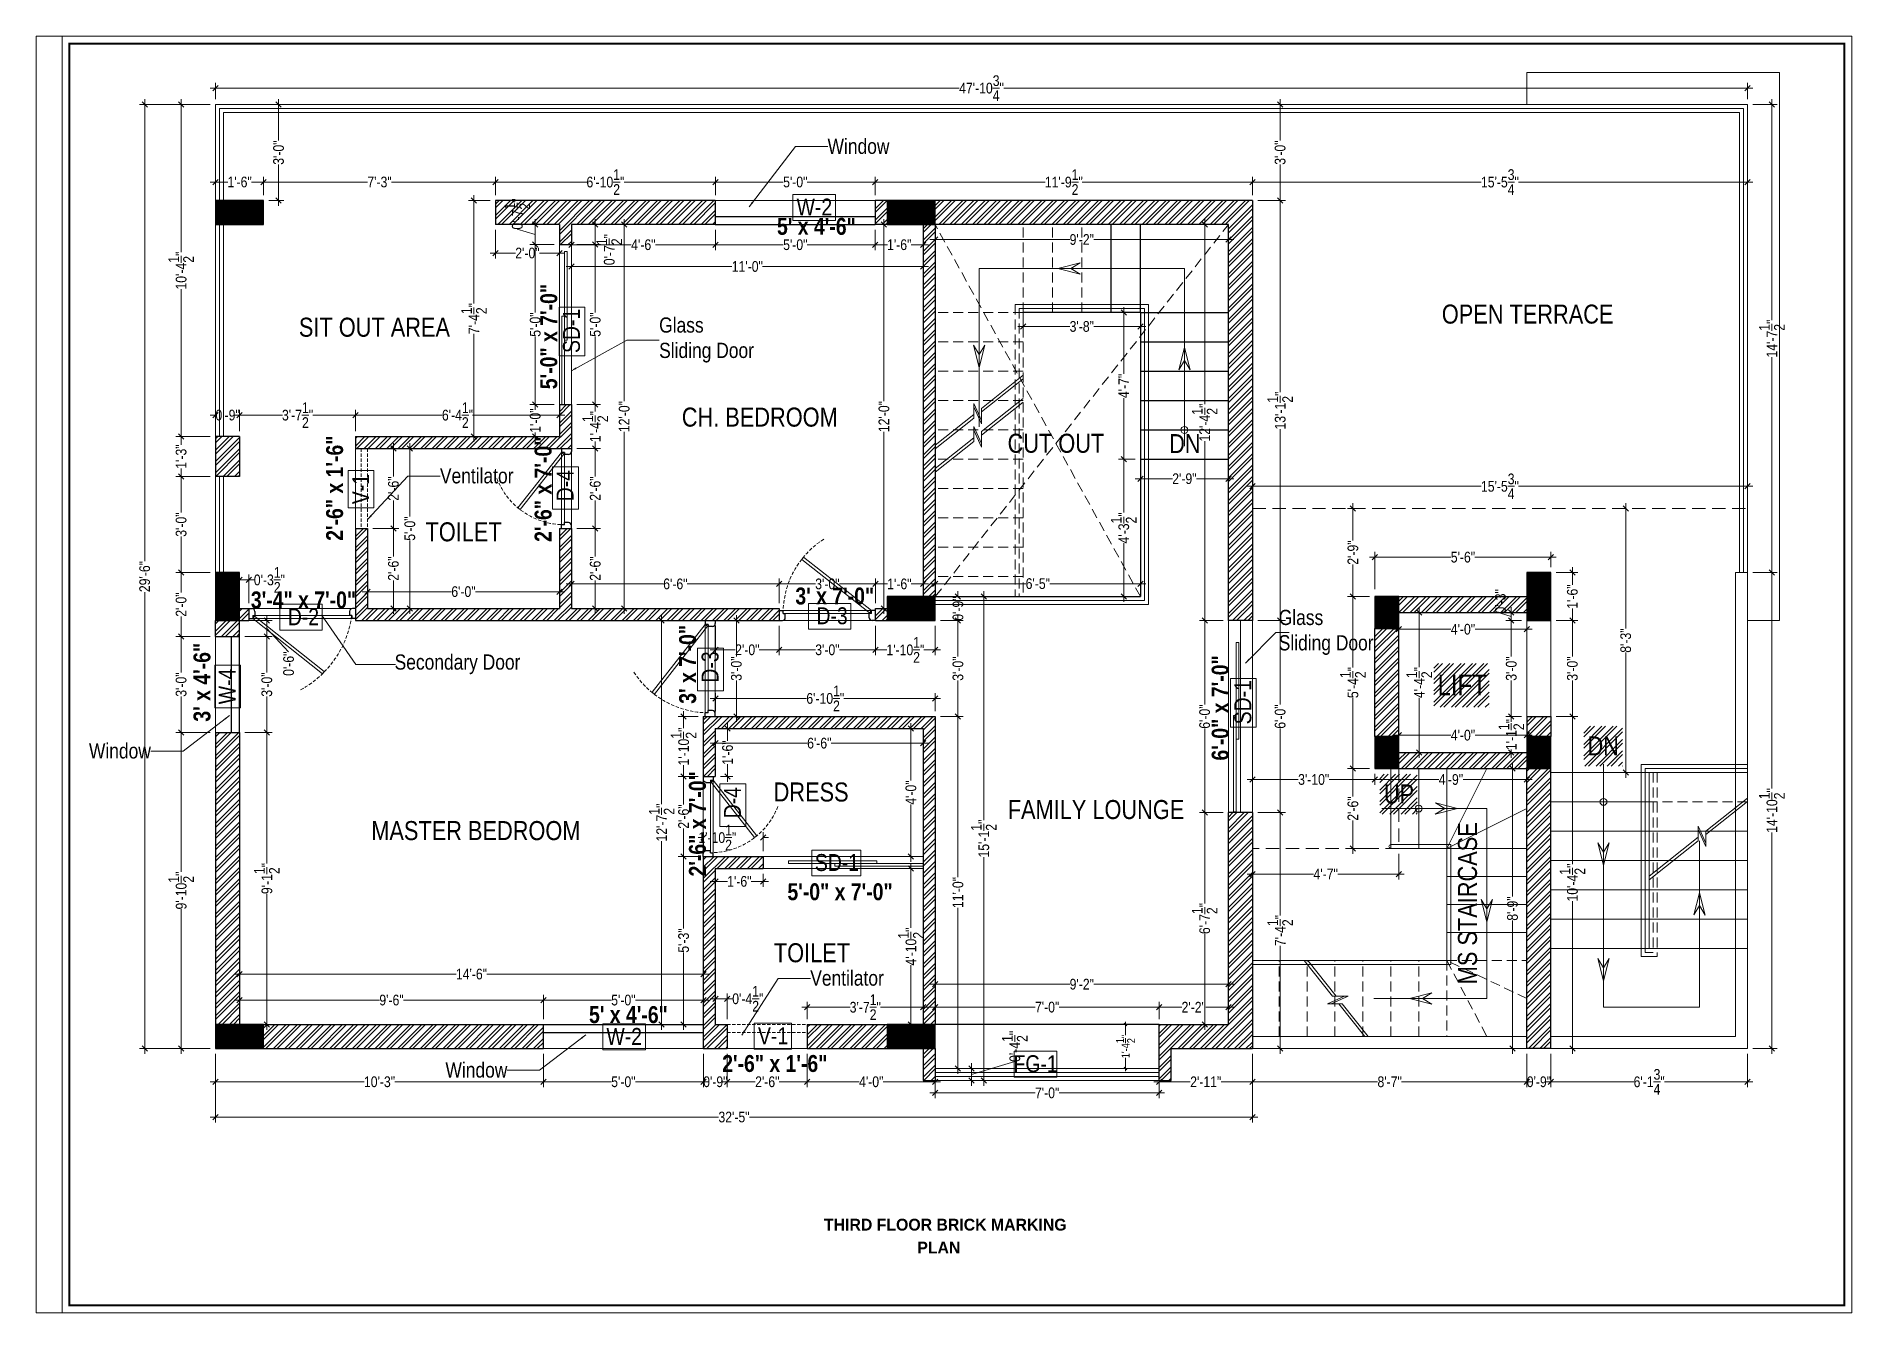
# Model space of a CAD drawing. Header units: millimetres. Extents: x 3019 to 3700, y 1451 to 1930.
import ezdxf

# ---------------------------------------------------------------- set-up
doc = ezdxf.new("R2010")
doc.units = ezdxf.units.MM
doc.linetypes.add('DASHED2', pattern=[0.375, 0.25, -0.125])
for name, color, linetype, lineweight in [('COLUMNS', 3, 'Continuous', 25), ('dimensions', 251, 'Continuous', 13), ('ELE.marking', 1, 'Continuous', 15), ('HATCH', 8, 'Continuous', 5), ('TEXT', 38, 'Continuous', 15), ('Title Sheet', 7, 'Continuous', 9), ('WALLS', 7, 'Continuous', 25), ('WIN', 124, 'Continuous', 9)]:
    doc.layers.add(name, color=color, linetype=linetype, lineweight=lineweight)
doc.layers.add('doors', color=251, linetype='Continuous')
doc.layers.add('FURNITURE', color=124, linetype='Continuous')
doc.styles.add('style1', font='bgothm.ttf')
doc.styles.add('Swiss-LT', font='swissc.ttf')
doc.dimstyles.new('ELECT MARKING', dxfattribs={"dimtxt": 3, "dimasz": 1, "dimexe": 1, "dimexo": 1, "dimgap": 0, "dimtad": 0, "dimzin": 1, "dimdsep": 46, "dimlunit": 4, "dimtxsty": 'Swiss-LT', "dimblk": 'OBLIQUE', "dimcen": 0.125, "dimdle": 1, "dimclrd": 256, "dimclre": 256, "dimclrt": 7, "dimadec": 0, "dimazin": 0, "dimtfac": 1, "dimtofl": 0, "dimtmove": 0, "dimatfit": 3, "dimfxl": 6, "dimfxlon": 1, "dimtolj": 1, "dimtzin": 0, "dimlwd": -1, "dimlwe": -1, "dimarcsym": 0})
doc.dimstyles.new('INNER', dxfattribs={"dimtxt": 4, "dimasz": 2, "dimexe": 2, "dimexo": 2, "dimgap": 0, "dimtad": 0, "dimzin": 1, "dimdsep": 46, "dimlunit": 4, "dimtxsty": 'Swiss-LT', "dimblk": 'OBLIQUE', "dimcen": 0.125, "dimdle": 2, "dimclrd": 256, "dimclre": 256, "dimclrt": 7, "dimadec": 0, "dimazin": 0, "dimtfac": 1, "dimtofl": 0, "dimtmove": 0, "dimatfit": 3, "dimfxl": 12, "dimfxlon": 1, "dimtolj": 1, "dimtzin": 0, "dimlwd": -1, "dimlwe": -1, "dimarcsym": 0})
pattern_1 = [(45, (-325034.08293, 115213.30426), (-0.26516504294, 0.26516504294), [])]

msp = doc.modelspace()

# ---------------------------------------------------------------- texts
at = {"layer": 'TEXT', "color": 7, "style": 'Swiss-LT'}
for s, insert, char_height, attachment_point in [('\\A1;Window', (3315.452, 1888.575), 5.7024, 4), ('\\A1;{\\C256;OPEN TERRACE}', (3578.119, 1825.626), 7.128, 5), ('\\A1;{\\C256;SIT OUT AREA}', (3145.428, 1820.704), 7.128, 5), ('\\A1;Glass \\PSliding Door', (3252.252, 1815.959), 5.7024, 4), ('\\A1;{\\C256;CH. BEDROOM}', (3290.008, 1786.99), 7.128, 5), ('\\A1;{\\C256;CUT OUT}', (3401.13, 1777.181), 7.128, 5), ('\\A1;{\\C256;DN}', (3449.511, 1777.088), 7.128, 5), ('\\A1;Ventilator', (3170.007, 1764.995), 5.7024, 4), ('\\A1;{\\C256;TOILET}', (3178.889, 1743.967), 7.128, 5), ('\\A1;Glass \\PSliding Door', (3484.729, 1706.299), 5.7024, 4), ('\\A1;Secondary Door', (3153.009, 1694.328), 5.7024, 4), ('\\A1;{\\C256;LIFT}', (3553.546, 1686.582), 7.8408, 5), ('\\A1;Window', (3061.548, 1661.827), 5.7024, 6), ('\\A1;{\\C256;DN}', (3606.481, 1663.735), 7.128, 5), ('\\A1;{\\C256;DRESS}', (3309.278, 1646.396), 7.128, 5), ('\\A1;{\\C256;UP}', (3529.834, 1645.648), 7.128, 5), ('\\A1;{\\C256;FAMILY LOUNGE}', (3416.18, 1639.816), 7.128, 5), ('\\A1;{\\C256;MASTER BEDROOM}', (3183.483, 1631.925), 7.128, 5), ('\\A1;{\\C256;TOILET}', (3309.591, 1586.107), 7.128, 5), ('\\A1;Ventilator', (3308.957, 1576.62), 5.7024, 4), ('\\A1;Window', (3195.31, 1542.144), 5.7024, 6)]:
    msp.add_mtext(s, dxfattribs=dict(at, insert=insert, char_height=char_height, attachment_point=attachment_point))
at = {"layer": 'TEXT', "color": 1, "attachment_point": 5, "style": 'Swiss-LT'}
for s, insert, char_height in [('\\A1;W-2', (3310.501, 1865.825), 6.351), ('\\A1;{\\fSwis721 Cn BT|b1|i0|c0|p34;5\' x 4\'-6"}', (3311.252, 1858.537), 6.35105), ('\\A1;{\\fSwis721 Cn BT|b1|i0|c0|p34;3\'-4" x 7\'-0"}', (3118.815, 1718.44), 6.35105), ('\\A1;{\\fSwis721 Cn BT|b1|i0|c0|p34;3\' x 7\'-0"}', (3318.151, 1719.897), 6.35105), ('\\A1;D-2', (3118.794, 1712.148), 6.351), ('\\A1;D-3', (3317.139, 1712.492), 6.351), ('\\A1;SD-1', (3318.971, 1619.95), 6.351), ('\\A1;{\\fSwis721 Cn BT|b1|i0|c0|p34;5\'-0" x 7\'-0"}', (3320.131, 1608.981), 6.35105), ('\\A1;{\\fSwis721 Cn BT|b1|i0|c0|p34;5\' x 4\'-6"}', (3240.728, 1562.908), 6.35105), ('\\A1;W-2', (3239.147, 1554.763), 6.351), ('\\A1;V-1', (3294.997, 1554.984), 6.351), ('\\A1;{\\fSwis721 Cn BT|b1|i0|c0|p34;2\'-6" x 1\'-6"}', (3295.646, 1544.575), 6.35105), ('\\A1;FG-1', (3393.513, 1544.499), 6.351)]:
    msp.add_mtext(s, dxfattribs=dict(at, insert=insert, char_height=char_height))
at = {"layer": 'TEXT', "color": 1, "attachment_point": 5, "rotation": 90, "style": 'Swiss-LT'}
for s, insert, char_height in [('\\A1;{\\fSwis721 Cn BT|b1|i0|c0|p34;5\'-0" x 7\'-0"}', (3210.894, 1817.239), 6.35105), ('\\A1;SD-1', (3219.392, 1819.375), 6.351), ('\\A1;{\\fSwis721 Cn BT|b1|i0|c0|p34;2\'-6" x 1\'-6"}', (3130.531, 1760.377), 6.35105), ('\\A1;{\\fSwis721 Cn BT|b1|i0|c0|p34;2\'-6" x 7\'-0"}', (3208.768, 1759.986), 6.35105), ('\\A1;V-1', (3140.261, 1760.054), 6.351), ('\\A1;D-4', (3216.963, 1761.324), 6.351), ('\\A1;{\\fSwis721 Cn BT|b1|i0|c0|p34;3\' x 7\'-0"}', (3262.987, 1694.309), 6.35105), ('\\A1;{\\fSwis721 Cn BT|b1|i0|c0|p34;3\' x 4\'-6"}', (3080.766, 1687.598), 6.35105), ('\\A1;D-3', (3271.405, 1693.297), 6.351), ('\\A1;{\\fSwis721 Cn BT|b1|i0|c0|p34;6\'-0" x 7\'-0"}', (3462.801, 1677.973), 6.35105), ('\\A1;W-4', (3090.194, 1686.017), 6.351), ('\\A1;SD-1', (3471.299, 1680.109), 6.351), ('\\A1;{\\fSwis721 Cn BT|b1|i0|c0|p34;2\'-6" x 7\'-0"}', (3266.669, 1634.5), 6.35105), ('\\A1;D-4', (3279.749, 1642.427), 6.351)]:
    msp.add_mtext(s, dxfattribs=dict(at, insert=insert, char_height=char_height))
at = {"layer": 'TEXT', "color": 7, "insert": (3555.589, 1604.719), "char_height": 7.128, "attachment_point": 5, "rotation": 90, "style": 'Swiss-LT'}
msp.add_mtext('\\A1;{\\C1;MS STAIRCASE}', dxfattribs=at)
at = {"layer": 'Title Sheet', "char_height": 4.43908, "attachment_point": 5, "style": 'style1'}
for s, insert in [('{\\fCentury Gothic|b1|i0|c0|p34;THIRD FLOOR BRICK MARKING}', (3359.609, 1484.151)), ('{\\fCentury Gothic|b1|i0|c0|p34;PLAN}', (3357.192, 1475.588))]:
    msp.add_mtext(s, dxfattribs=dict(at, insert=insert))

# ---------------------------------------------------------------- blocks, each defined once
blk = doc.blocks.new('A$C742147AD')
at = {"layer": 'doors', "color": 134, "lineweight": -3}
for p, q in [((-30, 3.75), (-28.58, 3.75)), ((-30, 0), (-28.84, 0)), ((-28.58, 2.63), (-28.58, 3.75)), ((-28.58, 2.63), (-27.78, 2.63)), ((-27.78, 1.07), (-27.78, 2.63)), ((-2.22, 1.07), (-2.22, 2.63)), ((-1.42, 2.63), (-2.22, 2.63)), ((0, 3.75), (-1.42, 3.75)), ((-1.42, 2.63), (-1.42, 3.75)), ((0, 0), (-1.16, 0))]:
    blk.add_line(p, q, dxfattribs=at)
at = {"layer": 'doors', "lineweight": 0}
for p, q in [((0, 0), (-30, 0)), ((-1.42, 3.75), (-28.58, 3.75)), ((-2.22, 2.63), (-27.78, 2.63))]:
    blk.add_line(p, q, dxfattribs=at)
blk.add_lwpolyline([(-1.42, 3.75), (-22.22, 20.09), (-22.91, 19.22), (-2.12, 2.88)], close=True, dxfattribs=at)
at = {"layer": 'doors', "linetype": 'DASHED2', "lineweight": 0, "ltscale": 5}
blk.add_arc((-1.42, 2.63), 27.15, 111.14054, 179.99999, dxfattribs=at)
at = {"layer": 'doors', "color": 134, "lineweight": -3}
for centre, major_axis, start_param, end_param in [((-28.84, 1.07), (-0.755, 0.755), 2.356195, 3.926991), ((-1.16, 1.07), (-0.755, -0.755), 5.497788, 7.068584)]:
    blk.add_ellipse(centre, major_axis=major_axis, ratio=1, start_param=start_param, end_param=end_param, dxfattribs=at)
blk = doc.blocks.new('_Oblique')
at = {"color": 0, "linetype": 'ByBlock', "lineweight": -2}
blk.add_line((-0.5, -0.5), (0.5, 0.5), dxfattribs=at)
blk = doc.blocks.new('*D169')
at = {"layer": 'Defpoints', "color": 0, "ltscale": 20, "transparency": 16777216}
for p in [(3072.91, 1668.74), (3085.84, 1668.74), (3085.84, 1550.24)]:
    blk.add_point(p, dxfattribs=at)
at = {"layer": 'dimensions', "ltscale": 20, "transparency": 16777216}
for p, q in [((3072.91, 1670.74), (3072.91, 1616.52)), ((3083.84, 1668.74), (3070.91, 1668.74)), ((3072.91, 1548.24), (3072.91, 1602.46)), ((3083.84, 1550.24), (3070.91, 1550.24))]:
    blk.add_line(p, q, dxfattribs=at)
at = {"layer": 'dimensions', "ltscale": 20, "transparency": 16777216, "xscale": 2, "yscale": 2, "zscale": 2}
for p, rotation in [((3072.91, 1668.74), 90), ((3072.91, 1550.24), 270)]:
    blk.add_blockref('_Oblique', p, dxfattribs=dict(at, rotation=rotation))
at = {"layer": 'dimensions', "color": 7, "ltscale": 20, "transparency": 16777216, "insert": (3072.91, 1609.49), "char_height": 4, "attachment_point": 5, "rotation": 90, "style": 'Swiss-LT'}
blk.add_mtext('\\A1;9\'-10{\\H1x;\\S1/2;}"', dxfattribs=at)
blk = doc.blocks.new('*D170')
at = {"layer": 'Defpoints', "color": 0, "ltscale": 20, "transparency": 16777216}
for p in [(3072.91, 1704.74), (3085.84, 1704.74), (3085.84, 1668.74)]:
    blk.add_point(p, dxfattribs=at)
at = {"layer": 'dimensions', "ltscale": 20, "transparency": 16777216}
for p, q in [((3083.84, 1704.74), (3070.91, 1704.74)), ((3072.91, 1706.74), (3072.91, 1691.25)), ((3072.91, 1666.74), (3072.91, 1682.23)), ((3083.84, 1668.74), (3070.91, 1668.74))]:
    blk.add_line(p, q, dxfattribs=at)
at = {"layer": 'dimensions', "ltscale": 20, "transparency": 16777216, "xscale": 2, "yscale": 2, "zscale": 2}
for p, rotation in [((3072.91, 1704.74), 90), ((3072.91, 1668.74), 270)]:
    blk.add_blockref('_Oblique', p, dxfattribs=dict(at, rotation=rotation))
at = {"layer": 'dimensions', "color": 7, "ltscale": 20, "transparency": 16777216, "insert": (3072.91, 1686.74), "char_height": 4, "attachment_point": 5, "rotation": 90, "style": 'Swiss-LT'}
blk.add_mtext('\\A1;3\'-0"', dxfattribs=at)
blk = doc.blocks.new('*D171')
at = {"layer": 'Defpoints', "color": 0, "ltscale": 20, "transparency": 16777216}
for p in [(3072.91, 1728.74), (3085.84, 1728.74), (3085.84, 1704.74)]:
    blk.add_point(p, dxfattribs=at)
at = {"layer": 'dimensions', "ltscale": 20, "transparency": 16777216}
for p, q in [((3072.91, 1730.74), (3072.91, 1721.23)), ((3083.84, 1728.74), (3070.91, 1728.74)), ((3072.91, 1702.74), (3072.91, 1712.25)), ((3083.84, 1704.74), (3070.91, 1704.74))]:
    blk.add_line(p, q, dxfattribs=at)
at = {"layer": 'dimensions', "ltscale": 20, "transparency": 16777216, "xscale": 2, "yscale": 2, "zscale": 2}
for p, rotation in [((3072.91, 1728.74), 90), ((3072.91, 1704.74), 270)]:
    blk.add_blockref('_Oblique', p, dxfattribs=dict(at, rotation=rotation))
at = {"layer": 'dimensions', "color": 7, "ltscale": 20, "transparency": 16777216, "insert": (3072.91, 1716.74), "char_height": 4, "attachment_point": 5, "rotation": 90, "style": 'Swiss-LT'}
blk.add_mtext('\\A1;2\'-0"', dxfattribs=at)
blk = doc.blocks.new('*D172')
at = {"layer": 'Defpoints', "color": 0, "ltscale": 20, "transparency": 16777216}
for p in [(3072.91, 1764.74), (3085.84, 1764.74), (3085.84, 1728.74)]:
    blk.add_point(p, dxfattribs=at)
at = {"layer": 'dimensions', "ltscale": 20, "transparency": 16777216}
for p, q in [((3083.84, 1764.74), (3070.91, 1764.74)), ((3072.91, 1766.74), (3072.91, 1751.25)), ((3072.91, 1726.74), (3072.91, 1742.23)), ((3083.84, 1728.74), (3070.91, 1728.74))]:
    blk.add_line(p, q, dxfattribs=at)
at = {"layer": 'dimensions', "ltscale": 20, "transparency": 16777216, "xscale": 2, "yscale": 2, "zscale": 2}
for p, rotation in [((3072.91, 1764.74), 90), ((3072.91, 1728.74), 270)]:
    blk.add_blockref('_Oblique', p, dxfattribs=dict(at, rotation=rotation))
at = {"layer": 'dimensions', "color": 7, "ltscale": 20, "transparency": 16777216, "insert": (3072.91, 1746.74), "char_height": 4, "attachment_point": 5, "rotation": 90, "style": 'Swiss-LT'}
blk.add_mtext('\\A1;3\'-0"', dxfattribs=at)
blk = doc.blocks.new('*D173')
at = {"layer": 'Defpoints', "color": 0, "ltscale": 20, "transparency": 16777216}
for p in [(3072.91, 1779.74), (3085.84, 1779.74), (3085.84, 1764.74)]:
    blk.add_point(p, dxfattribs=at)
at = {"layer": 'dimensions', "ltscale": 20, "transparency": 16777216}
for p, q in [((3083.84, 1779.74), (3070.91, 1779.74)), ((3072.91, 1781.74), (3072.91, 1776.66)), ((3083.84, 1764.74), (3070.91, 1764.74)), ((3072.91, 1762.74), (3072.91, 1767.82))]:
    blk.add_line(p, q, dxfattribs=at)
at = {"layer": 'dimensions', "ltscale": 20, "transparency": 16777216, "xscale": 2, "yscale": 2, "zscale": 2}
for p, rotation in [((3072.91, 1779.74), 90), ((3072.91, 1764.74), 270)]:
    blk.add_blockref('_Oblique', p, dxfattribs=dict(at, rotation=rotation))
at = {"layer": 'dimensions', "color": 7, "ltscale": 20, "transparency": 16777216, "insert": (3072.91, 1772.24), "char_height": 4, "attachment_point": 5, "rotation": 90, "style": 'Swiss-LT'}
blk.add_mtext('\\A1;1\'-3"', dxfattribs=at)
blk = doc.blocks.new('*D174')
at = {"layer": 'Defpoints', "color": 0, "ltscale": 20, "transparency": 16777216}
for p in [(3072.91, 1904.24), (3085.84, 1904.24), (3085.84, 1779.74)]:
    blk.add_point(p, dxfattribs=at)
at = {"layer": 'dimensions', "ltscale": 20, "transparency": 16777216}
for p, q in [((3083.84, 1904.24), (3070.91, 1904.24)), ((3072.91, 1906.24), (3072.91, 1848.92)), ((3072.91, 1777.74), (3072.91, 1835.06)), ((3083.84, 1779.74), (3070.91, 1779.74))]:
    blk.add_line(p, q, dxfattribs=at)
at = {"layer": 'dimensions', "ltscale": 20, "transparency": 16777216, "xscale": 2, "yscale": 2, "zscale": 2}
for p, rotation in [((3072.91, 1904.24), 90), ((3072.91, 1779.74), 270)]:
    blk.add_blockref('_Oblique', p, dxfattribs=dict(at, rotation=rotation))
at = {"layer": 'dimensions', "color": 7, "ltscale": 20, "transparency": 16777216, "insert": (3072.91, 1841.99), "char_height": 4, "attachment_point": 5, "rotation": 90, "style": 'Swiss-LT'}
blk.add_mtext('\\A1;10\'-4{\\H1x;\\S1/2;}"', dxfattribs=at)
blk = doc.blocks.new('*D175')
at = {"layer": 'Defpoints', "color": 0, "ltscale": 20, "transparency": 16777216}
for p in [(3103.84, 1875.19), (3085.84, 1868.24), (3103.84, 1868.24)]:
    blk.add_point(p, dxfattribs=at)
at = {"layer": 'dimensions', "ltscale": 20, "transparency": 16777216}
for p, q in [((3083.84, 1875.19), (3090.42, 1875.19)), ((3085.84, 1870.24), (3085.84, 1877.19)), ((3105.84, 1875.19), (3099.26, 1875.19)), ((3103.84, 1870.24), (3103.84, 1877.19))]:
    blk.add_line(p, q, dxfattribs=at)
at = {"layer": 'dimensions', "ltscale": 20, "transparency": 16777216, "xscale": 2, "yscale": 2, "zscale": 2, "rotation": 180}
blk.add_blockref('_Oblique', (3085.84, 1875.19), dxfattribs=at)
at = {"layer": 'dimensions', "ltscale": 20, "transparency": 16777216, "xscale": 2, "yscale": 2, "zscale": 2}
blk.add_blockref('_Oblique', (3103.84, 1875.19), dxfattribs=at)
at = {"layer": 'dimensions', "color": 7, "ltscale": 20, "transparency": 16777216, "insert": (3094.84, 1875.19), "char_height": 4, "attachment_point": 5, "style": 'Swiss-LT'}
blk.add_mtext('\\A1;1\'-6"', dxfattribs=at)
blk = doc.blocks.new('*D176')
at = {"layer": 'Defpoints', "color": 0, "ltscale": 20, "transparency": 16777216}
for p in [(3190.84, 1875.19), (3103.84, 1868.24), (3190.84, 1868.24)]:
    blk.add_point(p, dxfattribs=at)
at = {"layer": 'dimensions', "ltscale": 20, "transparency": 16777216}
for p, q in [((3101.84, 1875.19), (3142.84, 1875.19)), ((3103.84, 1870.24), (3103.84, 1877.19)), ((3192.84, 1875.19), (3151.84, 1875.19)), ((3190.84, 1870.24), (3190.84, 1877.19))]:
    blk.add_line(p, q, dxfattribs=at)
at = {"layer": 'dimensions', "ltscale": 20, "transparency": 16777216, "xscale": 2, "yscale": 2, "zscale": 2, "rotation": 180}
blk.add_blockref('_Oblique', (3103.84, 1875.19), dxfattribs=at)
at = {"layer": 'dimensions', "ltscale": 20, "transparency": 16777216, "xscale": 2, "yscale": 2, "zscale": 2}
blk.add_blockref('_Oblique', (3190.84, 1875.19), dxfattribs=at)
at = {"layer": 'dimensions', "color": 7, "ltscale": 20, "transparency": 16777216, "insert": (3147.34, 1875.19), "char_height": 4, "attachment_point": 5, "style": 'Swiss-LT'}
blk.add_mtext('\\A1;7\'-3"', dxfattribs=at)
blk = doc.blocks.new('*D177')
at = {"layer": 'Defpoints', "color": 0, "ltscale": 20, "transparency": 16777216}
for p in [(3273.34, 1875.19), (3190.84, 1868.24), (3273.34, 1868.24)]:
    blk.add_point(p, dxfattribs=at)
at = {"layer": 'dimensions', "ltscale": 20, "transparency": 16777216}
for p, q in [((3188.84, 1875.19), (3225.08, 1875.19)), ((3190.84, 1870.24), (3190.84, 1877.19)), ((3275.34, 1875.19), (3239.09, 1875.19)), ((3273.34, 1870.24), (3273.34, 1877.19))]:
    blk.add_line(p, q, dxfattribs=at)
at = {"layer": 'dimensions', "ltscale": 20, "transparency": 16777216, "xscale": 2, "yscale": 2, "zscale": 2, "rotation": 180}
blk.add_blockref('_Oblique', (3190.84, 1875.19), dxfattribs=at)
at = {"layer": 'dimensions', "ltscale": 20, "transparency": 16777216, "xscale": 2, "yscale": 2, "zscale": 2}
blk.add_blockref('_Oblique', (3273.34, 1875.19), dxfattribs=at)
at = {"layer": 'dimensions', "color": 7, "ltscale": 20, "transparency": 16777216, "insert": (3232.09, 1875.19), "char_height": 4, "attachment_point": 5, "style": 'Swiss-LT'}
blk.add_mtext('\\A1;6\'-10{\\H1x;\\S1/2;}"', dxfattribs=at)
blk = doc.blocks.new('*D178')
at = {"layer": 'Defpoints', "color": 0, "ltscale": 20, "transparency": 16777216}
for p in [(3333.34, 1875.19), (3273.34, 1868.24), (3333.34, 1868.24)]:
    blk.add_point(p, dxfattribs=at)
at = {"layer": 'dimensions', "ltscale": 20, "transparency": 16777216}
for p, q in [((3271.34, 1875.19), (3298.83, 1875.19)), ((3273.34, 1870.24), (3273.34, 1877.19)), ((3335.34, 1875.19), (3307.84, 1875.19)), ((3333.34, 1870.24), (3333.34, 1877.19))]:
    blk.add_line(p, q, dxfattribs=at)
at = {"layer": 'dimensions', "ltscale": 20, "transparency": 16777216, "xscale": 2, "yscale": 2, "zscale": 2, "rotation": 180}
blk.add_blockref('_Oblique', (3273.34, 1875.19), dxfattribs=at)
at = {"layer": 'dimensions', "ltscale": 20, "transparency": 16777216, "xscale": 2, "yscale": 2, "zscale": 2}
blk.add_blockref('_Oblique', (3333.34, 1875.19), dxfattribs=at)
at = {"layer": 'dimensions', "color": 7, "ltscale": 20, "transparency": 16777216, "insert": (3303.34, 1875.19), "char_height": 4, "attachment_point": 5, "style": 'Swiss-LT'}
blk.add_mtext('\\A1;5\'-0"', dxfattribs=at)
blk = doc.blocks.new('*D179')
at = {"layer": 'Defpoints', "color": 0, "ltscale": 20, "transparency": 16777216}
for p in [(3474.84, 1875.19), (3333.34, 1868.24), (3474.84, 1868.24)]:
    blk.add_point(p, dxfattribs=at)
at = {"layer": 'dimensions', "ltscale": 20, "transparency": 16777216}
for p, q in [((3331.34, 1875.19), (3397.15, 1875.19)), ((3333.34, 1870.24), (3333.34, 1877.19)), ((3476.84, 1875.19), (3411.02, 1875.19)), ((3474.84, 1870.24), (3474.84, 1877.19))]:
    blk.add_line(p, q, dxfattribs=at)
at = {"layer": 'dimensions', "ltscale": 20, "transparency": 16777216, "xscale": 2, "yscale": 2, "zscale": 2, "rotation": 180}
blk.add_blockref('_Oblique', (3333.34, 1875.19), dxfattribs=at)
at = {"layer": 'dimensions', "ltscale": 20, "transparency": 16777216, "xscale": 2, "yscale": 2, "zscale": 2}
blk.add_blockref('_Oblique', (3474.84, 1875.19), dxfattribs=at)
at = {"layer": 'dimensions', "color": 7, "ltscale": 20, "transparency": 16777216, "insert": (3404.09, 1875.19), "char_height": 4, "attachment_point": 5, "style": 'Swiss-LT'}
blk.add_mtext('\\A1;11\'-9{\\H1x;\\S1/2;}"', dxfattribs=at)
blk = doc.blocks.new('*D180')
at = {"layer": 'Defpoints', "color": 0, "ltscale": 20, "transparency": 16777216}
for p in [(3142.84, 1745.24), (3152.56, 1745.24), (3142.84, 1715.24)]:
    blk.add_point(p, dxfattribs=at)
at = {"layer": 'dimensions', "ltscale": 20, "transparency": 16777216}
for p, q in [((3144.84, 1745.24), (3154.56, 1745.24)), ((3152.56, 1747.24), (3152.56, 1734.73)), ((3152.56, 1713.24), (3152.56, 1725.75)), ((3144.84, 1715.24), (3154.56, 1715.24))]:
    blk.add_line(p, q, dxfattribs=at)
at = {"layer": 'dimensions', "ltscale": 20, "transparency": 16777216, "xscale": 2, "yscale": 2, "zscale": 2}
for p, rotation in [((3152.56, 1745.24), 90), ((3152.56, 1715.24), 270)]:
    blk.add_blockref('_Oblique', p, dxfattribs=dict(at, rotation=rotation))
at = {"layer": 'dimensions', "color": 7, "ltscale": 20, "transparency": 16777216, "insert": (3152.56, 1730.24), "char_height": 4, "attachment_point": 5, "rotation": 90, "style": 'Swiss-LT'}
blk.add_mtext('\\A1;2\'-6"', dxfattribs=at)
blk = doc.blocks.new('*D181')
at = {"layer": 'Defpoints', "color": 0, "ltscale": 20, "transparency": 16777216}
for p in [(3142.84, 1775.24), (3152.56, 1775.24), (3142.84, 1745.24)]:
    blk.add_point(p, dxfattribs=at)
at = {"layer": 'dimensions', "ltscale": 20, "transparency": 16777216}
for p, q in [((3144.84, 1775.24), (3154.56, 1775.24)), ((3152.56, 1777.24), (3152.56, 1764.73)), ((3152.56, 1743.24), (3152.56, 1755.75)), ((3144.84, 1745.24), (3154.56, 1745.24))]:
    blk.add_line(p, q, dxfattribs=at)
at = {"layer": 'dimensions', "ltscale": 20, "transparency": 16777216, "xscale": 2, "yscale": 2, "zscale": 2}
for p, rotation in [((3152.56, 1775.24), 90), ((3152.56, 1745.24), 270)]:
    blk.add_blockref('_Oblique', p, dxfattribs=dict(at, rotation=rotation))
at = {"layer": 'dimensions', "color": 7, "ltscale": 20, "transparency": 16777216, "insert": (3152.56, 1760.24), "char_height": 4, "attachment_point": 5, "rotation": 90, "style": 'Swiss-LT'}
blk.add_mtext('\\A1;2\'-6"', dxfattribs=at)
blk = doc.blocks.new('*D182')
at = {"layer": 'Defpoints', "color": 0, "ltscale": 20, "transparency": 16777216}
for p in [(3214.84, 1787.78), (3138.34, 1779.74), (3214.84, 1779.74)]:
    blk.add_point(p, dxfattribs=at)
at = {"layer": 'dimensions', "ltscale": 20, "transparency": 16777216}
for p, q in [((3136.34, 1787.78), (3170.9, 1787.78)), ((3138.34, 1781.74), (3138.34, 1789.78)), ((3216.84, 1787.78), (3182.27, 1787.78)), ((3214.84, 1781.74), (3214.84, 1789.78))]:
    blk.add_line(p, q, dxfattribs=at)
at = {"layer": 'dimensions', "ltscale": 20, "transparency": 16777216, "xscale": 2, "yscale": 2, "zscale": 2, "rotation": 180}
blk.add_blockref('_Oblique', (3138.34, 1787.78), dxfattribs=at)
at = {"layer": 'dimensions', "ltscale": 20, "transparency": 16777216, "xscale": 2, "yscale": 2, "zscale": 2}
blk.add_blockref('_Oblique', (3214.84, 1787.78), dxfattribs=at)
at = {"layer": 'dimensions', "color": 7, "ltscale": 20, "transparency": 16777216, "insert": (3176.59, 1787.78), "char_height": 4, "attachment_point": 5, "style": 'Swiss-LT'}
blk.add_mtext('\\A1;6\'-4{\\H1x;\\S1/2;}"', dxfattribs=at)
blk = doc.blocks.new('*D183')
at = {"layer": 'Defpoints', "color": 0, "ltscale": 20, "transparency": 16777216}
for p in [(3094.84, 1787.78), (3094.84, 1779.74), (3138.34, 1779.74)]:
    blk.add_point(p, dxfattribs=at)
at = {"layer": 'dimensions', "ltscale": 20, "transparency": 16777216}
for p, q in [((3092.84, 1787.78), (3110.88, 1787.78)), ((3094.84, 1781.74), (3094.84, 1789.78)), ((3140.34, 1787.78), (3122.29, 1787.78)), ((3138.34, 1781.74), (3138.34, 1789.78))]:
    blk.add_line(p, q, dxfattribs=at)
at = {"layer": 'dimensions', "ltscale": 20, "transparency": 16777216, "xscale": 2, "yscale": 2, "zscale": 2, "rotation": 180}
blk.add_blockref('_Oblique', (3094.84, 1787.78), dxfattribs=at)
at = {"layer": 'dimensions', "ltscale": 20, "transparency": 16777216, "xscale": 2, "yscale": 2, "zscale": 2}
blk.add_blockref('_Oblique', (3138.34, 1787.78), dxfattribs=at)
at = {"layer": 'dimensions', "color": 7, "ltscale": 20, "transparency": 16777216, "insert": (3116.59, 1787.78), "char_height": 4, "attachment_point": 5, "style": 'Swiss-LT'}
blk.add_mtext('\\A1;3\'-7{\\H1x;\\S1/2;}"', dxfattribs=at)
blk = doc.blocks.new('*D184')
at = {"layer": 'Defpoints', "color": 0, "ltscale": 20, "transparency": 16777216}
for p in [(3085.84, 1787.78), (3085.84, 1779.74), (3094.84, 1779.74)]:
    blk.add_point(p, dxfattribs=at)
at = {"layer": 'dimensions', "ltscale": 20, "transparency": 16777216}
for p, q in [((3083.84, 1787.78), (3085.84, 1787.78)), ((3085.84, 1781.74), (3085.84, 1789.78)), ((3096.84, 1787.78), (3094.83, 1787.78)), ((3094.84, 1781.74), (3094.84, 1789.78))]:
    blk.add_line(p, q, dxfattribs=at)
at = {"layer": 'dimensions', "ltscale": 20, "transparency": 16777216, "xscale": 2, "yscale": 2, "zscale": 2, "rotation": 180}
blk.add_blockref('_Oblique', (3085.84, 1787.78), dxfattribs=at)
at = {"layer": 'dimensions', "ltscale": 20, "transparency": 16777216, "xscale": 2, "yscale": 2, "zscale": 2}
blk.add_blockref('_Oblique', (3094.84, 1787.78), dxfattribs=at)
at = {"layer": 'dimensions', "color": 7, "ltscale": 20, "transparency": 16777216, "insert": (3090.34, 1787.78), "char_height": 4, "attachment_point": 5, "style": 'Swiss-LT'}
blk.add_mtext('\\A1;0\'-9"', dxfattribs=at)
blk = doc.blocks.new('*D185')
at = {"layer": 'Defpoints', "color": 0, "ltscale": 20, "transparency": 16777216}
for p in [(3142.84, 1775.24), (3158.73, 1775.24), (3142.84, 1715.24)]:
    blk.add_point(p, dxfattribs=at)
at = {"layer": 'dimensions', "ltscale": 20, "transparency": 16777216}
for p, q in [((3146.73, 1775.24), (3160.73, 1775.24)), ((3158.73, 1777.24), (3158.73, 1749.74)), ((3158.73, 1713.24), (3158.73, 1740.73)), ((3146.73, 1715.24), (3160.73, 1715.24))]:
    blk.add_line(p, q, dxfattribs=at)
at = {"layer": 'dimensions', "ltscale": 20, "transparency": 16777216, "xscale": 2, "yscale": 2, "zscale": 2}
for p, rotation in [((3158.73, 1775.24), 90), ((3158.73, 1715.24), 270)]:
    blk.add_blockref('_Oblique', p, dxfattribs=dict(at, rotation=rotation))
at = {"layer": 'dimensions', "color": 7, "ltscale": 20, "transparency": 16777216, "insert": (3158.73, 1745.24), "char_height": 4, "attachment_point": 5, "rotation": 90, "style": 'Swiss-LT'}
blk.add_mtext('\\A1;5\'-0"', dxfattribs=at)
blk = doc.blocks.new('*D186')
at = {"layer": 'Defpoints', "color": 0, "ltscale": 20, "transparency": 16777216}
for p in [(3142.84, 1721.57), (3142.84, 1715.24), (3214.84, 1715.24)]:
    blk.add_point(p, dxfattribs=at)
at = {"layer": 'dimensions', "ltscale": 20, "transparency": 16777216}
for p, q in [((3142.84, 1717.24), (3142.84, 1723.57)), ((3214.84, 1717.24), (3214.84, 1723.57)), ((3140.84, 1721.57), (3174.34, 1721.57)), ((3216.84, 1721.57), (3183.33, 1721.57))]:
    blk.add_line(p, q, dxfattribs=at)
at = {"layer": 'dimensions', "ltscale": 20, "transparency": 16777216, "xscale": 2, "yscale": 2, "zscale": 2, "rotation": 180}
blk.add_blockref('_Oblique', (3142.84, 1721.57), dxfattribs=at)
at = {"layer": 'dimensions', "ltscale": 20, "transparency": 16777216, "xscale": 2, "yscale": 2, "zscale": 2}
blk.add_blockref('_Oblique', (3214.84, 1721.57), dxfattribs=at)
at = {"layer": 'dimensions', "color": 7, "ltscale": 20, "transparency": 16777216, "insert": (3178.84, 1721.57), "char_height": 4, "attachment_point": 5, "style": 'Swiss-LT'}
blk.add_mtext('\\A1;6\'-0"', dxfattribs=at)
blk = doc.blocks.new('*D187')
at = {"layer": 'Defpoints', "color": 0, "ltscale": 20, "transparency": 16777216}
for p in [(3219.34, 1745.24), (3228.29, 1745.24), (3219.34, 1715.24)]:
    blk.add_point(p, dxfattribs=at)
at = {"layer": 'dimensions', "ltscale": 20, "transparency": 16777216}
for p, q in [((3221.34, 1745.24), (3230.29, 1745.24)), ((3228.29, 1747.24), (3228.29, 1734.73)), ((3228.29, 1713.24), (3228.29, 1725.75)), ((3221.34, 1715.24), (3230.29, 1715.24))]:
    blk.add_line(p, q, dxfattribs=at)
at = {"layer": 'dimensions', "ltscale": 20, "transparency": 16777216, "xscale": 2, "yscale": 2, "zscale": 2}
for p, rotation in [((3228.29, 1745.24), 90), ((3228.29, 1715.24), 270)]:
    blk.add_blockref('_Oblique', p, dxfattribs=dict(at, rotation=rotation))
at = {"layer": 'dimensions', "color": 7, "ltscale": 20, "transparency": 16777216, "insert": (3228.29, 1730.24), "char_height": 4, "attachment_point": 5, "rotation": 90, "style": 'Swiss-LT'}
blk.add_mtext('\\A1;2\'-6"', dxfattribs=at)
blk = doc.blocks.new('*D188')
at = {"layer": 'Defpoints', "color": 0, "ltscale": 20, "transparency": 16777216}
for p in [(3219.34, 1775.24), (3228.29, 1775.24), (3219.34, 1745.24)]:
    blk.add_point(p, dxfattribs=at)
at = {"layer": 'dimensions', "ltscale": 20, "transparency": 16777216}
for p, q in [((3221.34, 1775.24), (3230.29, 1775.24)), ((3228.29, 1777.24), (3228.29, 1764.73)), ((3228.29, 1743.24), (3228.29, 1755.75)), ((3221.34, 1745.24), (3230.29, 1745.24))]:
    blk.add_line(p, q, dxfattribs=at)
at = {"layer": 'dimensions', "ltscale": 20, "transparency": 16777216, "xscale": 2, "yscale": 2, "zscale": 2}
for p, rotation in [((3228.29, 1775.24), 90), ((3228.29, 1745.24), 270)]:
    blk.add_blockref('_Oblique', p, dxfattribs=dict(at, rotation=rotation))
at = {"layer": 'dimensions', "color": 7, "ltscale": 20, "transparency": 16777216, "insert": (3228.29, 1760.24), "char_height": 4, "attachment_point": 5, "rotation": 90, "style": 'Swiss-LT'}
blk.add_mtext('\\A1;2\'-6"', dxfattribs=at)
blk = doc.blocks.new('*D189')
at = {"layer": 'Defpoints', "color": 0, "ltscale": 20, "transparency": 16777216}
for p in [(3219.34, 1791.74), (3228.29, 1791.74), (3219.34, 1775.24)]:
    blk.add_point(p, dxfattribs=at)
at = {"layer": 'dimensions', "ltscale": 20, "transparency": 16777216}
for p, q in [((3221.34, 1791.74), (3230.29, 1791.74)), ((3228.29, 1793.74), (3228.29, 1789.1)), ((3228.29, 1773.24), (3228.29, 1777.88)), ((3221.34, 1775.24), (3230.29, 1775.24))]:
    blk.add_line(p, q, dxfattribs=at)
at = {"layer": 'dimensions', "ltscale": 20, "transparency": 16777216, "xscale": 2, "yscale": 2, "zscale": 2}
for p, rotation in [((3228.29, 1791.74), 90), ((3228.29, 1775.24), 270)]:
    blk.add_blockref('_Oblique', p, dxfattribs=dict(at, rotation=rotation))
at = {"layer": 'dimensions', "color": 7, "ltscale": 20, "transparency": 16777216, "insert": (3228.29, 1783.49), "char_height": 4, "attachment_point": 5, "rotation": 90, "style": 'Swiss-LT'}
blk.add_mtext('\\A1;1\'-4{\\H1x;\\S1/2;}"', dxfattribs=at)
blk = doc.blocks.new('*D190')
at = {"layer": 'Defpoints', "color": 0, "ltscale": 20, "transparency": 16777216}
for p in [(3219.34, 1851.74), (3228.29, 1851.74), (3219.34, 1791.74)]:
    blk.add_point(p, dxfattribs=at)
at = {"layer": 'dimensions', "ltscale": 20, "transparency": 16777216}
for p, q in [((3228.29, 1853.74), (3228.29, 1826.24)), ((3221.34, 1851.74), (3230.29, 1851.74)), ((3228.29, 1789.74), (3228.29, 1817.23)), ((3221.34, 1791.74), (3230.29, 1791.74))]:
    blk.add_line(p, q, dxfattribs=at)
at = {"layer": 'dimensions', "ltscale": 20, "transparency": 16777216, "xscale": 2, "yscale": 2, "zscale": 2}
for p, rotation in [((3228.29, 1851.74), 90), ((3228.29, 1791.74), 270)]:
    blk.add_blockref('_Oblique', p, dxfattribs=dict(at, rotation=rotation))
at = {"layer": 'dimensions', "color": 7, "ltscale": 20, "transparency": 16777216, "insert": (3228.29, 1821.74), "char_height": 4, "attachment_point": 5, "rotation": 90, "style": 'Swiss-LT'}
blk.add_mtext('\\A1;5\'-0"', dxfattribs=at)
blk = doc.blocks.new('*D191')
at = {"layer": 'Defpoints', "color": 0, "ltscale": 20, "transparency": 16777216}
for p in [(3219.34, 1859.24), (3228.29, 1859.24), (3219.34, 1851.74)]:
    blk.add_point(p, dxfattribs=at)
at = {"layer": 'dimensions', "ltscale": 20, "transparency": 16777216}
for p, q in [((3228.29, 1849.74), (3228.29, 1861.24)), ((3221.34, 1859.24), (3230.29, 1859.24)), ((3221.34, 1851.74), (3230.29, 1851.74))]:
    blk.add_line(p, q, dxfattribs=at)
at = {"layer": 'dimensions', "ltscale": 20, "transparency": 16777216, "xscale": 2, "yscale": 2, "zscale": 2}
for p, rotation in [((3228.29, 1859.24), 90), ((3228.29, 1851.74), 270)]:
    blk.add_blockref('_Oblique', p, dxfattribs=dict(at, rotation=rotation))
at = {"layer": 'dimensions', "color": 7, "ltscale": 20, "transparency": 16777216, "insert": (3233.53, 1849.85), "char_height": 4, "attachment_point": 5, "rotation": 90, "style": 'Swiss-LT'}
blk.add_mtext('\\A1;0\'-7{\\H1x;\\S1/2;}"', dxfattribs=at)
blk = doc.blocks.new('*D192')
at = {"layer": 'Defpoints', "color": 0, "ltscale": 20, "transparency": 16777216}
for p in [(3233.53, 1859.24), (3239.16, 1859.24), (3233.53, 1715.24)]:
    blk.add_point(p, dxfattribs=at)
at = {"layer": 'dimensions', "ltscale": 20, "transparency": 16777216}
for p, q in [((3239.16, 1861.24), (3239.16, 1792.98)), ((3235.53, 1859.24), (3241.16, 1859.24)), ((3239.16, 1713.24), (3239.16, 1781.5)), ((3235.53, 1715.24), (3241.16, 1715.24))]:
    blk.add_line(p, q, dxfattribs=at)
at = {"layer": 'dimensions', "ltscale": 20, "transparency": 16777216, "xscale": 2, "yscale": 2, "zscale": 2}
for p, rotation in [((3239.16, 1859.24), 90), ((3239.16, 1715.24), 270)]:
    blk.add_blockref('_Oblique', p, dxfattribs=dict(at, rotation=rotation))
at = {"layer": 'dimensions', "color": 7, "ltscale": 20, "transparency": 16777216, "insert": (3239.16, 1787.24), "char_height": 4, "attachment_point": 5, "rotation": 90, "style": 'Swiss-LT'}
blk.add_mtext('\\A1;12\'-0"', dxfattribs=at)
blk = doc.blocks.new('*D193')
at = {"layer": 'Defpoints', "color": 0, "ltscale": 20, "transparency": 16777216}
for p in [(3297.34, 1724.46), (3219.34, 1715.24), (3297.34, 1715.24)]:
    blk.add_point(p, dxfattribs=at)
at = {"layer": 'dimensions', "ltscale": 20, "transparency": 16777216}
for p, q in [((3217.34, 1724.46), (3253.84, 1724.46)), ((3219.34, 1717.24), (3219.34, 1726.46)), ((3299.34, 1724.46), (3262.83, 1724.46)), ((3297.34, 1717.24), (3297.34, 1726.46))]:
    blk.add_line(p, q, dxfattribs=at)
at = {"layer": 'dimensions', "ltscale": 20, "transparency": 16777216, "xscale": 2, "yscale": 2, "zscale": 2, "rotation": 180}
blk.add_blockref('_Oblique', (3219.34, 1724.46), dxfattribs=at)
at = {"layer": 'dimensions', "ltscale": 20, "transparency": 16777216, "xscale": 2, "yscale": 2, "zscale": 2}
blk.add_blockref('_Oblique', (3297.34, 1724.46), dxfattribs=at)
at = {"layer": 'dimensions', "color": 7, "ltscale": 20, "transparency": 16777216, "insert": (3258.34, 1724.46), "char_height": 4, "attachment_point": 5, "style": 'Swiss-LT'}
blk.add_mtext('\\A1;6\'-6"', dxfattribs=at)
blk = doc.blocks.new('*D194')
at = {"layer": 'Defpoints', "color": 0, "ltscale": 20, "transparency": 16777216}
for p in [(3333.44, 1724.46), (3297.34, 1715.24), (3333.44, 1715.24)]:
    blk.add_point(p, dxfattribs=at)
at = {"layer": 'dimensions', "ltscale": 20, "transparency": 16777216}
for p, q in [((3295.34, 1724.46), (3310.87, 1724.46)), ((3297.34, 1717.24), (3297.34, 1726.46)), ((3335.44, 1724.46), (3319.9, 1724.46)), ((3333.44, 1717.24), (3333.44, 1726.46))]:
    blk.add_line(p, q, dxfattribs=at)
at = {"layer": 'dimensions', "ltscale": 20, "transparency": 16777216, "xscale": 2, "yscale": 2, "zscale": 2, "rotation": 180}
blk.add_blockref('_Oblique', (3297.34, 1724.46), dxfattribs=at)
at = {"layer": 'dimensions', "ltscale": 20, "transparency": 16777216, "xscale": 2, "yscale": 2, "zscale": 2}
blk.add_blockref('_Oblique', (3333.44, 1724.46), dxfattribs=at)
at = {"layer": 'dimensions', "color": 7, "ltscale": 20, "transparency": 16777216, "insert": (3315.39, 1724.46), "char_height": 4, "attachment_point": 5, "style": 'Swiss-LT'}
blk.add_mtext('\\A1;3\'-0"', dxfattribs=at)
blk = doc.blocks.new('*D195')
at = {"layer": 'Defpoints', "color": 0, "ltscale": 20, "transparency": 16777216}
for p in [(3351.34, 1724.46), (3351.34, 1720.62), (3333.44, 1715.24)]:
    blk.add_point(p, dxfattribs=at)
at = {"layer": 'dimensions', "ltscale": 20, "transparency": 16777216}
for p, q in [((3331.44, 1724.46), (3337.97, 1724.46)), ((3333.44, 1717.24), (3333.44, 1726.46)), ((3353.34, 1724.46), (3346.81, 1724.46)), ((3351.34, 1722.62), (3351.34, 1726.46))]:
    blk.add_line(p, q, dxfattribs=at)
at = {"layer": 'dimensions', "ltscale": 20, "transparency": 16777216, "xscale": 2, "yscale": 2, "zscale": 2, "rotation": 180}
blk.add_blockref('_Oblique', (3333.44, 1724.46), dxfattribs=at)
at = {"layer": 'dimensions', "ltscale": 20, "transparency": 16777216, "xscale": 2, "yscale": 2, "zscale": 2}
blk.add_blockref('_Oblique', (3351.34, 1724.46), dxfattribs=at)
at = {"layer": 'dimensions', "color": 7, "ltscale": 20, "transparency": 16777216, "insert": (3342.39, 1724.46), "char_height": 4, "attachment_point": 5, "style": 'Swiss-LT'}
blk.add_mtext('\\A1;1\'-6"', dxfattribs=at)
blk = doc.blocks.new('*D196')
at = {"layer": 'Defpoints', "color": 0, "ltscale": 20, "transparency": 16777216}
for p in [(3336.61, 1859.24), (3346.84, 1859.24), (3337.84, 1715.24)]:
    blk.add_point(p, dxfattribs=at)
at = {"layer": 'dimensions', "ltscale": 20, "transparency": 16777216}
for p, q in [((3336.61, 1861.24), (3336.61, 1792.98)), ((3344.84, 1859.24), (3334.61, 1859.24)), ((3336.61, 1713.24), (3336.61, 1781.5)), ((3336.61, 1715.24), (3334.61, 1715.24))]:
    blk.add_line(p, q, dxfattribs=at)
at = {"layer": 'dimensions', "ltscale": 20, "transparency": 16777216, "xscale": 2, "yscale": 2, "zscale": 2}
for p, rotation in [((3336.61, 1859.24), 90), ((3336.61, 1715.24), 270)]:
    blk.add_blockref('_Oblique', p, dxfattribs=dict(at, rotation=rotation))
at = {"layer": 'dimensions', "color": 7, "ltscale": 20, "transparency": 16777216, "insert": (3336.61, 1787.24), "char_height": 4, "attachment_point": 5, "rotation": 90, "style": 'Swiss-LT'}
blk.add_mtext('\\A1;12\'-0"', dxfattribs=at)
blk = doc.blocks.new('*D197')
at = {"layer": 'Defpoints', "color": 0, "ltscale": 20, "transparency": 16777216}
for p in [(3333.34, 1859.24), (3351.34, 1859.24), (3333.34, 1851.67)]:
    blk.add_point(p, dxfattribs=at)
at = {"layer": 'dimensions', "ltscale": 20, "transparency": 16777216}
for p, q in [((3333.34, 1857.24), (3333.34, 1849.67)), ((3351.34, 1857.24), (3351.34, 1849.67)), ((3331.34, 1851.67), (3337.92, 1851.67)), ((3353.34, 1851.67), (3346.76, 1851.67))]:
    blk.add_line(p, q, dxfattribs=at)
at = {"layer": 'dimensions', "ltscale": 20, "transparency": 16777216, "xscale": 2, "yscale": 2, "zscale": 2, "rotation": 180}
blk.add_blockref('_Oblique', (3333.34, 1851.67), dxfattribs=at)
at = {"layer": 'dimensions', "ltscale": 20, "transparency": 16777216, "xscale": 2, "yscale": 2, "zscale": 2}
blk.add_blockref('_Oblique', (3351.34, 1851.67), dxfattribs=at)
at = {"layer": 'dimensions', "color": 7, "ltscale": 20, "transparency": 16777216, "insert": (3342.34, 1851.67), "char_height": 4, "attachment_point": 5, "style": 'Swiss-LT'}
blk.add_mtext('\\A1;1\'-6"', dxfattribs=at)
blk = doc.blocks.new('*D198')
at = {"layer": 'Defpoints', "color": 0, "ltscale": 20, "transparency": 16777216}
for p in [(3273.34, 1859.24), (3333.34, 1859.24), (3273.34, 1851.67)]:
    blk.add_point(p, dxfattribs=at)
at = {"layer": 'dimensions', "ltscale": 20, "transparency": 16777216}
for p, q in [((3273.34, 1857.24), (3273.34, 1849.67)), ((3333.34, 1857.24), (3333.34, 1849.67)), ((3271.34, 1851.67), (3298.83, 1851.67)), ((3335.34, 1851.67), (3307.84, 1851.67))]:
    blk.add_line(p, q, dxfattribs=at)
at = {"layer": 'dimensions', "ltscale": 20, "transparency": 16777216, "xscale": 2, "yscale": 2, "zscale": 2, "rotation": 180}
blk.add_blockref('_Oblique', (3273.34, 1851.67), dxfattribs=at)
at = {"layer": 'dimensions', "ltscale": 20, "transparency": 16777216, "xscale": 2, "yscale": 2, "zscale": 2}
blk.add_blockref('_Oblique', (3333.34, 1851.67), dxfattribs=at)
at = {"layer": 'dimensions', "color": 7, "ltscale": 20, "transparency": 16777216, "insert": (3303.34, 1851.67), "char_height": 4, "attachment_point": 5, "style": 'Swiss-LT'}
blk.add_mtext('\\A1;5\'-0"', dxfattribs=at)
blk = doc.blocks.new('*D199')
at = {"layer": 'Defpoints', "color": 0, "ltscale": 20, "transparency": 16777216}
for p in [(3219.34, 1859.24), (3273.34, 1859.24), (3219.34, 1851.67)]:
    blk.add_point(p, dxfattribs=at)
at = {"layer": 'dimensions', "ltscale": 20, "transparency": 16777216}
for p, q in [((3219.34, 1857.24), (3219.34, 1849.67)), ((3273.34, 1857.24), (3273.34, 1849.67)), ((3217.34, 1851.67), (3241.8, 1851.67)), ((3275.34, 1851.67), (3250.87, 1851.67))]:
    blk.add_line(p, q, dxfattribs=at)
at = {"layer": 'dimensions', "ltscale": 20, "transparency": 16777216, "xscale": 2, "yscale": 2, "zscale": 2, "rotation": 180}
blk.add_blockref('_Oblique', (3219.34, 1851.67), dxfattribs=at)
at = {"layer": 'dimensions', "ltscale": 20, "transparency": 16777216, "xscale": 2, "yscale": 2, "zscale": 2}
blk.add_blockref('_Oblique', (3273.34, 1851.67), dxfattribs=at)
at = {"layer": 'dimensions', "color": 7, "ltscale": 20, "transparency": 16777216, "insert": (3246.34, 1851.67), "char_height": 4, "attachment_point": 5, "style": 'Swiss-LT'}
blk.add_mtext('\\A1;4\'-6"', dxfattribs=at)
blk = doc.blocks.new('*D200')
at = {"layer": 'Defpoints', "color": 0, "ltscale": 20, "transparency": 16777216}
for p in [(3219.34, 1859.24), (3351.34, 1859.24), (3219.34, 1843.51)]:
    blk.add_point(p, dxfattribs=at)
at = {"layer": 'dimensions', "ltscale": 20, "transparency": 16777216}
for p, q in [((3219.34, 1855.51), (3219.34, 1841.51)), ((3351.34, 1855.51), (3351.34, 1841.51)), ((3217.34, 1843.51), (3279.59, 1843.51)), ((3353.34, 1843.51), (3291.08, 1843.51))]:
    blk.add_line(p, q, dxfattribs=at)
at = {"layer": 'dimensions', "ltscale": 20, "transparency": 16777216, "xscale": 2, "yscale": 2, "zscale": 2, "rotation": 180}
blk.add_blockref('_Oblique', (3219.34, 1843.51), dxfattribs=at)
at = {"layer": 'dimensions', "ltscale": 20, "transparency": 16777216, "xscale": 2, "yscale": 2, "zscale": 2}
blk.add_blockref('_Oblique', (3351.34, 1843.51), dxfattribs=at)
at = {"layer": 'dimensions', "color": 7, "ltscale": 20, "transparency": 16777216, "insert": (3285.34, 1843.51), "char_height": 4, "attachment_point": 5, "style": 'Swiss-LT'}
blk.add_mtext('\\A1;11\'-0"', dxfattribs=at)
blk = doc.blocks.new('*D201')
at = {"layer": 'Defpoints', "color": 0, "ltscale": 20, "transparency": 16777216}
for p in [(3094.84, 1668.74), (3105.07, 1668.74), (3094.84, 1559.24)]:
    blk.add_point(p, dxfattribs=at)
at = {"layer": 'dimensions', "ltscale": 20, "transparency": 16777216}
for p, q in [((3105.07, 1670.74), (3105.07, 1619.69)), ((3096.84, 1668.74), (3107.07, 1668.74)), ((3105.07, 1557.24), (3105.07, 1608.28)), ((3096.84, 1559.24), (3107.07, 1559.24))]:
    blk.add_line(p, q, dxfattribs=at)
at = {"layer": 'dimensions', "ltscale": 20, "transparency": 16777216, "xscale": 2, "yscale": 2, "zscale": 2}
for p, rotation in [((3105.07, 1668.74), 90), ((3105.07, 1559.24), 270)]:
    blk.add_blockref('_Oblique', p, dxfattribs=dict(at, rotation=rotation))
at = {"layer": 'dimensions', "color": 7, "ltscale": 20, "transparency": 16777216, "insert": (3105.07, 1613.99), "char_height": 4, "attachment_point": 5, "rotation": 90, "style": 'Swiss-LT'}
blk.add_mtext('\\A1;9\'-1{\\H1x;\\S1/2;}"', dxfattribs=at)
blk = doc.blocks.new('*D202')
at = {"layer": 'Defpoints', "color": 0, "ltscale": 20, "transparency": 16777216}
for p in [(3094.84, 1704.74), (3105.07, 1704.74), (3094.84, 1668.74)]:
    blk.add_point(p, dxfattribs=at)
at = {"layer": 'dimensions', "ltscale": 20, "transparency": 16777216}
for p, q in [((3096.84, 1704.74), (3107.07, 1704.74)), ((3105.07, 1706.74), (3105.07, 1691.25)), ((3105.07, 1666.74), (3105.07, 1682.23)), ((3096.84, 1668.74), (3107.07, 1668.74))]:
    blk.add_line(p, q, dxfattribs=at)
at = {"layer": 'dimensions', "ltscale": 20, "transparency": 16777216, "xscale": 2, "yscale": 2, "zscale": 2}
for p, rotation in [((3105.07, 1704.74), 90), ((3105.07, 1668.74), 270)]:
    blk.add_blockref('_Oblique', p, dxfattribs=dict(at, rotation=rotation))
at = {"layer": 'dimensions', "color": 7, "ltscale": 20, "transparency": 16777216, "insert": (3105.07, 1686.74), "char_height": 4, "attachment_point": 5, "rotation": 90, "style": 'Swiss-LT'}
blk.add_mtext('\\A1;3\'-0"', dxfattribs=at)
blk = doc.blocks.new('*D203')
at = {"layer": 'Defpoints', "color": 0, "ltscale": 20, "transparency": 16777216}
for p in [(3094.84, 1710.74), (3105.07, 1710.74), (3094.84, 1704.74)]:
    blk.add_point(p, dxfattribs=at)
at = {"layer": 'dimensions', "ltscale": 20, "transparency": 16777216}
for p, q in [((3096.84, 1710.74), (3107.07, 1710.74)), ((3105.07, 1702.74), (3105.07, 1712.74)), ((3096.84, 1704.74), (3107.07, 1704.74)), ((3105.07, 1707.74), (3113.23, 1699.06))]:
    blk.add_line(p, q, dxfattribs=at)
at = {"layer": 'dimensions', "ltscale": 20, "transparency": 16777216, "xscale": 2, "yscale": 2, "zscale": 2}
for p, rotation in [((3105.07, 1710.74), 90), ((3105.07, 1704.74), 270)]:
    blk.add_blockref('_Oblique', p, dxfattribs=dict(at, rotation=rotation))
at = {"layer": 'dimensions', "color": 7, "ltscale": 20, "transparency": 16777216, "insert": (3113.23, 1694.56), "char_height": 4, "attachment_point": 5, "rotation": 90, "style": 'Swiss-LT'}
blk.add_mtext('\\A1;0\'-6"', dxfattribs=at)
blk = doc.blocks.new('*D204')
at = {"layer": 'Defpoints', "color": 0, "ltscale": 20, "transparency": 16777216}
for p in [(3094.84, 1725.99), (3094.84, 1715.24), (3098.34, 1715.24)]:
    blk.add_point(p, dxfattribs=at)
at = {"layer": 'dimensions', "ltscale": 20, "transparency": 16777216}
for p, q in [((3094.84, 1717.24), (3094.84, 1727.99)), ((3094.84, 1725.99), (3100.34, 1725.99)), ((3098.34, 1717.24), (3098.34, 1727.99)), ((3098.34, 1725.99), (3100.34, 1725.99))]:
    blk.add_line(p, q, dxfattribs=at)
at = {"layer": 'dimensions', "ltscale": 20, "transparency": 16777216, "xscale": 2, "yscale": 2, "zscale": 2, "rotation": 180}
blk.add_blockref('_Oblique', (3094.84, 1725.99), dxfattribs=at)
at = {"layer": 'dimensions', "ltscale": 20, "transparency": 16777216, "xscale": 2, "yscale": 2, "zscale": 2}
blk.add_blockref('_Oblique', (3098.34, 1725.99), dxfattribs=at)
at = {"layer": 'dimensions', "color": 7, "ltscale": 20, "transparency": 16777216, "insert": (3106.02, 1725.99), "char_height": 4, "attachment_point": 5, "style": 'Swiss-LT'}
blk.add_mtext('\\A1;0\'-3{\\H1x;\\S1/2;}"', dxfattribs=at)
blk = doc.blocks.new('*D205')
at = {"layer": 'Defpoints', "color": 0, "ltscale": 20, "transparency": 16777216}
for p in [(3208.84, 1568.39), (3094.84, 1559.24), (3208.84, 1559.24)]:
    blk.add_point(p, dxfattribs=at)
at = {"layer": 'dimensions', "ltscale": 20, "transparency": 16777216}
for p, q in [((3092.84, 1568.39), (3147.32, 1568.39)), ((3094.84, 1561.24), (3094.84, 1570.39)), ((3210.84, 1568.39), (3156.35, 1568.39)), ((3208.84, 1561.24), (3208.84, 1570.39))]:
    blk.add_line(p, q, dxfattribs=at)
at = {"layer": 'dimensions', "ltscale": 20, "transparency": 16777216, "xscale": 2, "yscale": 2, "zscale": 2, "rotation": 180}
blk.add_blockref('_Oblique', (3094.84, 1568.39), dxfattribs=at)
at = {"layer": 'dimensions', "ltscale": 20, "transparency": 16777216, "xscale": 2, "yscale": 2, "zscale": 2}
blk.add_blockref('_Oblique', (3208.84, 1568.39), dxfattribs=at)
at = {"layer": 'dimensions', "color": 7, "ltscale": 20, "transparency": 16777216, "insert": (3151.84, 1568.39), "char_height": 4, "attachment_point": 5, "style": 'Swiss-LT'}
blk.add_mtext('\\A1;9\'-6"', dxfattribs=at)
blk = doc.blocks.new('*D206')
at = {"layer": 'Defpoints', "color": 0, "ltscale": 20, "transparency": 16777216}
for p in [(3268.84, 1568.39), (3208.84, 1559.24), (3268.84, 1559.24)]:
    blk.add_point(p, dxfattribs=at)
at = {"layer": 'dimensions', "ltscale": 20, "transparency": 16777216}
for p, q in [((3206.84, 1568.39), (3234.33, 1568.39)), ((3208.84, 1561.24), (3208.84, 1570.39)), ((3270.84, 1568.39), (3243.34, 1568.39)), ((3268.84, 1561.24), (3268.84, 1570.39))]:
    blk.add_line(p, q, dxfattribs=at)
at = {"layer": 'dimensions', "ltscale": 20, "transparency": 16777216, "xscale": 2, "yscale": 2, "zscale": 2, "rotation": 180}
blk.add_blockref('_Oblique', (3208.84, 1568.39), dxfattribs=at)
at = {"layer": 'dimensions', "ltscale": 20, "transparency": 16777216, "xscale": 2, "yscale": 2, "zscale": 2}
blk.add_blockref('_Oblique', (3268.84, 1568.39), dxfattribs=at)
at = {"layer": 'dimensions', "color": 7, "ltscale": 20, "transparency": 16777216, "insert": (3238.84, 1568.39), "char_height": 4, "attachment_point": 5, "style": 'Swiss-LT'}
blk.add_mtext('\\A1;5\'-0"', dxfattribs=at)
blk = doc.blocks.new('*D207')
at = {"layer": 'Defpoints', "color": 0, "ltscale": 20, "transparency": 16777216}
for p in [(3261.44, 1622.24), (3268.84, 1622.24), (3268.84, 1559.24)]:
    blk.add_point(p, dxfattribs=at)
at = {"layer": 'dimensions', "ltscale": 20, "transparency": 16777216}
for p, q in [((3266.84, 1622.24), (3259.44, 1622.24)), ((3261.44, 1624.24), (3261.44, 1595.24)), ((3261.44, 1557.24), (3261.44, 1586.23)), ((3266.84, 1559.24), (3259.44, 1559.24))]:
    blk.add_line(p, q, dxfattribs=at)
at = {"layer": 'dimensions', "ltscale": 20, "transparency": 16777216, "xscale": 2, "yscale": 2, "zscale": 2}
for p, rotation in [((3261.44, 1622.24), 90), ((3261.44, 1559.24), 270)]:
    blk.add_blockref('_Oblique', p, dxfattribs=dict(at, rotation=rotation))
at = {"layer": 'dimensions', "color": 7, "ltscale": 20, "transparency": 16777216, "insert": (3261.44, 1590.74), "char_height": 4, "attachment_point": 5, "rotation": 90, "style": 'Swiss-LT'}
blk.add_mtext('\\A1;5\'-3"', dxfattribs=at)
blk = doc.blocks.new('*D208')
at = {"layer": 'Defpoints', "color": 0, "ltscale": 20, "transparency": 16777216}
for p in [(3261.44, 1652.24), (3268.84, 1652.24), (3268.84, 1622.24)]:
    blk.add_point(p, dxfattribs=at)
at = {"layer": 'dimensions', "ltscale": 20, "transparency": 16777216}
for p, q in [((3266.84, 1652.24), (3259.44, 1652.24)), ((3261.44, 1654.24), (3261.44, 1641.73)), ((3261.44, 1620.24), (3261.44, 1632.75)), ((3266.84, 1622.24), (3259.44, 1622.24))]:
    blk.add_line(p, q, dxfattribs=at)
at = {"layer": 'dimensions', "ltscale": 20, "transparency": 16777216, "xscale": 2, "yscale": 2, "zscale": 2}
for p, rotation in [((3261.44, 1652.24), 90), ((3261.44, 1622.24), 270)]:
    blk.add_blockref('_Oblique', p, dxfattribs=dict(at, rotation=rotation))
at = {"layer": 'dimensions', "color": 7, "ltscale": 20, "transparency": 16777216, "insert": (3261.44, 1637.24), "char_height": 4, "attachment_point": 5, "rotation": 90, "style": 'Swiss-LT'}
blk.add_mtext('\\A1;2\'-6"', dxfattribs=at)
blk = doc.blocks.new('*D209')
at = {"layer": 'Defpoints', "color": 0, "ltscale": 20, "transparency": 16777216}
for p in [(3261.44, 1674.74), (3268.84, 1674.74), (3268.84, 1652.24)]:
    blk.add_point(p, dxfattribs=at)
at = {"layer": 'dimensions', "ltscale": 20, "transparency": 16777216}
for p, q in [((3261.44, 1676.74), (3261.44, 1670.42)), ((3266.84, 1674.74), (3259.44, 1674.74)), ((3261.44, 1650.24), (3261.44, 1656.56)), ((3266.84, 1652.24), (3259.44, 1652.24))]:
    blk.add_line(p, q, dxfattribs=at)
at = {"layer": 'dimensions', "ltscale": 20, "transparency": 16777216, "xscale": 2, "yscale": 2, "zscale": 2}
for p, rotation in [((3261.44, 1674.74), 90), ((3261.44, 1652.24), 270)]:
    blk.add_blockref('_Oblique', p, dxfattribs=dict(at, rotation=rotation))
at = {"layer": 'dimensions', "color": 7, "ltscale": 20, "transparency": 16777216, "insert": (3261.44, 1663.49), "char_height": 4, "attachment_point": 5, "rotation": 90, "style": 'Swiss-LT'}
blk.add_mtext('\\A1;1\'-10{\\H1x;\\S1/2;}"', dxfattribs=at)
blk = doc.blocks.new('*D210')
at = {"layer": 'Defpoints', "color": 0, "ltscale": 20, "transparency": 16777216}
for p in [(3273.34, 1710.74), (3281.24, 1710.74), (3273.34, 1674.74)]:
    blk.add_point(p, dxfattribs=at)
at = {"layer": 'dimensions', "ltscale": 20, "transparency": 16777216}
for p, q in [((3275.34, 1710.74), (3283.24, 1710.74)), ((3281.24, 1712.74), (3281.24, 1697.25)), ((3281.24, 1672.74), (3281.24, 1688.23)), ((3275.34, 1674.74), (3283.24, 1674.74))]:
    blk.add_line(p, q, dxfattribs=at)
at = {"layer": 'dimensions', "ltscale": 20, "transparency": 16777216, "xscale": 2, "yscale": 2, "zscale": 2}
for p, rotation in [((3281.24, 1710.74), 90), ((3281.24, 1674.74), 270)]:
    blk.add_blockref('_Oblique', p, dxfattribs=dict(at, rotation=rotation))
at = {"layer": 'dimensions', "color": 7, "ltscale": 20, "transparency": 16777216, "insert": (3281.24, 1692.74), "char_height": 4, "attachment_point": 5, "rotation": 90, "style": 'Swiss-LT'}
blk.add_mtext('\\A1;3\'-0"', dxfattribs=at)
blk = doc.blocks.new('*D211')
at = {"layer": 'Defpoints', "color": 0, "ltscale": 20, "transparency": 16777216}
for p in [(3333.44, 1710.74), (3355.84, 1710.74), (3333.44, 1699.75)]:
    blk.add_point(p, dxfattribs=at)
at = {"layer": 'dimensions', "ltscale": 20, "transparency": 16777216}
for p, q in [((3333.44, 1708.74), (3333.44, 1697.75)), ((3355.84, 1708.74), (3355.84, 1697.75)), ((3331.44, 1699.75), (3337.7, 1699.75)), ((3357.84, 1699.75), (3351.57, 1699.75))]:
    blk.add_line(p, q, dxfattribs=at)
at = {"layer": 'dimensions', "ltscale": 20, "transparency": 16777216, "xscale": 2, "yscale": 2, "zscale": 2, "rotation": 180}
blk.add_blockref('_Oblique', (3333.44, 1699.75), dxfattribs=at)
at = {"layer": 'dimensions', "ltscale": 20, "transparency": 16777216, "xscale": 2, "yscale": 2, "zscale": 2}
blk.add_blockref('_Oblique', (3355.84, 1699.75), dxfattribs=at)
at = {"layer": 'dimensions', "color": 7, "ltscale": 20, "transparency": 16777216, "insert": (3344.64, 1699.75), "char_height": 4, "attachment_point": 5, "style": 'Swiss-LT'}
blk.add_mtext('\\A1;1\'-10{\\H1x;\\S1/2;}"', dxfattribs=at)
blk = doc.blocks.new('*D212')
at = {"layer": 'Defpoints', "color": 0, "ltscale": 20, "transparency": 16777216}
for p in [(3297.34, 1710.74), (3333.44, 1710.74), (3297.34, 1699.75)]:
    blk.add_point(p, dxfattribs=at)
at = {"layer": 'dimensions', "ltscale": 20, "transparency": 16777216}
for p, q in [((3297.34, 1708.74), (3297.34, 1697.75)), ((3333.44, 1708.74), (3333.44, 1697.75)), ((3295.34, 1699.75), (3310.87, 1699.75)), ((3335.44, 1699.75), (3319.9, 1699.75))]:
    blk.add_line(p, q, dxfattribs=at)
at = {"layer": 'dimensions', "ltscale": 20, "transparency": 16777216, "xscale": 2, "yscale": 2, "zscale": 2, "rotation": 180}
blk.add_blockref('_Oblique', (3297.34, 1699.75), dxfattribs=at)
at = {"layer": 'dimensions', "ltscale": 20, "transparency": 16777216, "xscale": 2, "yscale": 2, "zscale": 2}
blk.add_blockref('_Oblique', (3333.44, 1699.75), dxfattribs=at)
at = {"layer": 'dimensions', "color": 7, "ltscale": 20, "transparency": 16777216, "insert": (3315.39, 1699.75), "char_height": 4, "attachment_point": 5, "style": 'Swiss-LT'}
blk.add_mtext('\\A1;3\'-0"', dxfattribs=at)
blk = doc.blocks.new('*D213')
at = {"layer": 'Defpoints', "color": 0, "ltscale": 20, "transparency": 16777216}
for p in [(3273.34, 1710.74), (3297.34, 1710.74), (3273.34, 1699.75)]:
    blk.add_point(p, dxfattribs=at)
at = {"layer": 'dimensions', "ltscale": 20, "transparency": 16777216}
for p, q in [((3273.34, 1708.74), (3273.34, 1697.75)), ((3297.34, 1708.74), (3297.34, 1697.75)), ((3271.34, 1699.75), (3280.84, 1699.75)), ((3299.34, 1699.75), (3289.83, 1699.75))]:
    blk.add_line(p, q, dxfattribs=at)
at = {"layer": 'dimensions', "ltscale": 20, "transparency": 16777216, "xscale": 2, "yscale": 2, "zscale": 2, "rotation": 180}
blk.add_blockref('_Oblique', (3273.34, 1699.75), dxfattribs=at)
at = {"layer": 'dimensions', "ltscale": 20, "transparency": 16777216, "xscale": 2, "yscale": 2, "zscale": 2}
blk.add_blockref('_Oblique', (3297.34, 1699.75), dxfattribs=at)
at = {"layer": 'dimensions', "color": 7, "ltscale": 20, "transparency": 16777216, "insert": (3285.34, 1699.75), "char_height": 4, "attachment_point": 5, "style": 'Swiss-LT'}
blk.add_mtext('\\A1;2\'-0"', dxfattribs=at)
blk = doc.blocks.new('*D214')
at = {"layer": 'Defpoints', "color": 0, "ltscale": 20, "transparency": 16777216}
for p in [(3355.84, 1710.74), (3355.84, 1674.74), (3364.38, 1674.74)]:
    blk.add_point(p, dxfattribs=at)
at = {"layer": 'dimensions', "ltscale": 20, "transparency": 16777216}
for p, q in [((3357.84, 1710.74), (3366.38, 1710.74)), ((3364.38, 1712.74), (3364.38, 1697.25)), ((3364.38, 1672.74), (3364.38, 1688.23)), ((3357.84, 1674.74), (3366.38, 1674.74))]:
    blk.add_line(p, q, dxfattribs=at)
at = {"layer": 'dimensions', "ltscale": 20, "transparency": 16777216, "xscale": 2, "yscale": 2, "zscale": 2}
for p, rotation in [((3364.38, 1710.74), 90), ((3364.38, 1674.74), 270)]:
    blk.add_blockref('_Oblique', p, dxfattribs=dict(at, rotation=rotation))
at = {"layer": 'dimensions', "color": 7, "ltscale": 20, "transparency": 16777216, "insert": (3364.38, 1692.74), "char_height": 4, "attachment_point": 5, "rotation": 90, "style": 'Swiss-LT'}
blk.add_mtext('\\A1;3\'-0"', dxfattribs=at)
blk = doc.blocks.new('*D215')
at = {"layer": 'Defpoints', "color": 0, "ltscale": 20, "transparency": 16777216}
for p in [(3355.84, 1719.74), (3364.38, 1719.74), (3355.84, 1710.74)]:
    blk.add_point(p, dxfattribs=at)
at = {"layer": 'dimensions', "ltscale": 20, "transparency": 16777216}
for p, q in [((3357.84, 1719.74), (3366.38, 1719.74)), ((3364.38, 1721.74), (3364.38, 1719.74)), ((3357.84, 1710.74), (3366.38, 1710.74)), ((3364.38, 1708.74), (3364.38, 1710.74))]:
    blk.add_line(p, q, dxfattribs=at)
at = {"layer": 'dimensions', "ltscale": 20, "transparency": 16777216, "xscale": 2, "yscale": 2, "zscale": 2}
for p, rotation in [((3364.38, 1719.74), 90), ((3364.38, 1710.74), 270)]:
    blk.add_blockref('_Oblique', p, dxfattribs=dict(at, rotation=rotation))
at = {"layer": 'dimensions', "color": 7, "ltscale": 20, "transparency": 16777216, "insert": (3364.38, 1715.24), "char_height": 4, "attachment_point": 5, "rotation": 90, "style": 'Swiss-LT'}
blk.add_mtext('\\A1;0\'-9"', dxfattribs=at)
blk = doc.blocks.new('*D216')
at = {"layer": 'Defpoints', "color": 0, "ltscale": 20, "transparency": 16777216}
for p in [(3355.84, 1674.74), (3355.84, 1542.74), (3364.38, 1542.74)]:
    blk.add_point(p, dxfattribs=at)
at = {"layer": 'dimensions', "ltscale": 20, "transparency": 16777216}
for p, q in [((3364.38, 1676.74), (3364.38, 1614.48)), ((3357.84, 1674.74), (3366.38, 1674.74)), ((3364.38, 1540.74), (3364.38, 1603)), ((3357.84, 1542.74), (3366.38, 1542.74))]:
    blk.add_line(p, q, dxfattribs=at)
at = {"layer": 'dimensions', "ltscale": 20, "transparency": 16777216, "xscale": 2, "yscale": 2, "zscale": 2}
for p, rotation in [((3364.38, 1674.74), 90), ((3364.38, 1542.74), 270)]:
    blk.add_blockref('_Oblique', p, dxfattribs=dict(at, rotation=rotation))
at = {"layer": 'dimensions', "color": 7, "ltscale": 20, "transparency": 16777216, "insert": (3364.38, 1608.74), "char_height": 4, "attachment_point": 5, "rotation": 90, "style": 'Swiss-LT'}
blk.add_mtext('\\A1;11\'-0"', dxfattribs=at)
blk = doc.blocks.new('*D217')
at = {"layer": 'Defpoints', "color": 0, "ltscale": 20, "transparency": 16777216}
for p in [(3273.34, 1670.24), (3351.34, 1670.24), (3351.34, 1664.74)]:
    blk.add_point(p, dxfattribs=at)
at = {"layer": 'dimensions', "ltscale": 20, "transparency": 16777216}
for p, q in [((3271.34, 1664.74), (3307.84, 1664.74)), ((3273.34, 1668.24), (3273.34, 1662.74)), ((3353.34, 1664.74), (3316.83, 1664.74)), ((3351.34, 1668.24), (3351.34, 1662.74))]:
    blk.add_line(p, q, dxfattribs=at)
at = {"layer": 'dimensions', "ltscale": 20, "transparency": 16777216, "xscale": 2, "yscale": 2, "zscale": 2, "rotation": 180}
blk.add_blockref('_Oblique', (3273.34, 1664.74), dxfattribs=at)
at = {"layer": 'dimensions', "ltscale": 20, "transparency": 16777216, "xscale": 2, "yscale": 2, "zscale": 2}
blk.add_blockref('_Oblique', (3351.34, 1664.74), dxfattribs=at)
at = {"layer": 'dimensions', "color": 7, "ltscale": 20, "transparency": 16777216, "insert": (3312.34, 1664.74), "char_height": 4, "attachment_point": 5, "style": 'Swiss-LT'}
blk.add_mtext('\\A1;6\'-6"', dxfattribs=at)
blk = doc.blocks.new('*D218')
at = {"layer": 'Defpoints', "color": 0, "ltscale": 20, "transparency": 16777216}
for p in [(3273.34, 1670.24), (3277.94, 1670.24), (3273.34, 1652.24)]:
    blk.add_point(p, dxfattribs=at)
at = {"layer": 'dimensions', "ltscale": 20, "transparency": 16777216}
for p, q in [((3275.34, 1670.24), (3279.94, 1670.24)), ((3277.94, 1672.24), (3277.94, 1665.66)), ((3277.94, 1650.24), (3277.94, 1656.82)), ((3275.34, 1652.24), (3279.94, 1652.24))]:
    blk.add_line(p, q, dxfattribs=at)
at = {"layer": 'dimensions', "ltscale": 20, "transparency": 16777216, "xscale": 2, "yscale": 2, "zscale": 2}
for p, rotation in [((3277.94, 1670.24), 90), ((3277.94, 1652.24), 270)]:
    blk.add_blockref('_Oblique', p, dxfattribs=dict(at, rotation=rotation))
at = {"layer": 'dimensions', "color": 7, "ltscale": 20, "transparency": 16777216, "insert": (3277.94, 1661.24), "char_height": 4, "attachment_point": 5, "rotation": 90, "style": 'Swiss-LT'}
blk.add_mtext('\\A1;1\'-6"', dxfattribs=at)
blk = doc.blocks.new('*D219')
at = {"layer": 'Defpoints', "color": 0, "ltscale": 20, "transparency": 16777216}
for p in [(3268.84, 1629.34), (3268.84, 1622.24), (3291.34, 1622.24)]:
    blk.add_point(p, dxfattribs=at)
at = {"layer": 'dimensions', "ltscale": 20, "transparency": 16777216}
for p, q in [((3268.84, 1629.34), (3266.84, 1629.34)), ((3268.84, 1624.24), (3268.84, 1631.34)), ((3291.34, 1624.24), (3291.34, 1631.34)), ((3291.34, 1629.34), (3293.34, 1629.34))]:
    blk.add_line(p, q, dxfattribs=at)
at = {"layer": 'dimensions', "ltscale": 20, "transparency": 16777216, "xscale": 2, "yscale": 2, "zscale": 2}
blk.add_blockref('_Oblique', (3268.84, 1629.34), dxfattribs=at)
at = {"layer": 'dimensions', "ltscale": 20, "transparency": 16777216, "xscale": 2, "yscale": 2, "zscale": 2, "rotation": 180}
blk.add_blockref('_Oblique', (3291.34, 1629.34), dxfattribs=at)
at = {"layer": 'dimensions', "color": 7, "ltscale": 20, "transparency": 16777216, "insert": (3274.09, 1629.34), "char_height": 4, "attachment_point": 5, "style": 'Swiss-LT'}
blk.add_mtext('\\A1;1\'-10{\\H1x;\\S1/2;}"', dxfattribs=at)
blk = doc.blocks.new('*D220')
at = {"layer": 'Defpoints', "color": 0, "ltscale": 20, "transparency": 16777216}
for p in [(3277.84, 1568.9), (3273.34, 1559.24), (3277.84, 1559.24)]:
    blk.add_point(p, dxfattribs=at)
at = {"layer": 'dimensions', "ltscale": 20, "transparency": 16777216}
for p, q in [((3271.34, 1568.9), (3277.84, 1568.9)), ((3273.34, 1561.24), (3273.34, 1570.9)), ((3277.84, 1561.24), (3277.84, 1570.9)), ((3277.84, 1568.9), (3279.84, 1568.9))]:
    blk.add_line(p, q, dxfattribs=at)
at = {"layer": 'dimensions', "ltscale": 20, "transparency": 16777216, "xscale": 2, "yscale": 2, "zscale": 2, "rotation": 180}
blk.add_blockref('_Oblique', (3273.34, 1568.9), dxfattribs=at)
at = {"layer": 'dimensions', "ltscale": 20, "transparency": 16777216, "xscale": 2, "yscale": 2, "zscale": 2}
blk.add_blockref('_Oblique', (3277.84, 1568.9), dxfattribs=at)
at = {"layer": 'dimensions', "color": 7, "ltscale": 20, "transparency": 16777216, "insert": (3285.52, 1568.9), "char_height": 4, "attachment_point": 5, "style": 'Swiss-LT'}
blk.add_mtext('\\A1;0\'-4{\\H1x;\\S1/2;}"', dxfattribs=at)
blk = doc.blocks.new('*D221')
at = {"layer": 'Defpoints', "color": 0, "ltscale": 20, "transparency": 16777216}
for p in [(3307.84, 1565.74), (3307.84, 1559.24), (3351.34, 1559.24)]:
    blk.add_point(p, dxfattribs=at)
at = {"layer": 'dimensions', "ltscale": 20, "transparency": 16777216}
for p, q in [((3307.84, 1561.24), (3307.84, 1567.74)), ((3351.34, 1561.24), (3351.34, 1567.74)), ((3305.84, 1565.74), (3323.88, 1565.74)), ((3353.34, 1565.74), (3335.29, 1565.74))]:
    blk.add_line(p, q, dxfattribs=at)
at = {"layer": 'dimensions', "ltscale": 20, "transparency": 16777216, "xscale": 2, "yscale": 2, "zscale": 2, "rotation": 180}
blk.add_blockref('_Oblique', (3307.84, 1565.74), dxfattribs=at)
at = {"layer": 'dimensions', "ltscale": 20, "transparency": 16777216, "xscale": 2, "yscale": 2, "zscale": 2}
blk.add_blockref('_Oblique', (3351.34, 1565.74), dxfattribs=at)
at = {"layer": 'dimensions', "color": 7, "ltscale": 20, "transparency": 16777216, "insert": (3329.59, 1565.74), "char_height": 4, "attachment_point": 5, "style": 'Swiss-LT'}
blk.add_mtext('\\A1;3\'-7{\\H1x;\\S1/2;}"', dxfattribs=at)
blk = doc.blocks.new('*D222')
at = {"layer": 'Defpoints', "color": 0, "ltscale": 20, "transparency": 16777216}
for p in [(3439.84, 1565.74), (3355.84, 1559.24), (3439.84, 1559.24)]:
    blk.add_point(p, dxfattribs=at)
at = {"layer": 'dimensions', "ltscale": 20, "transparency": 16777216}
for p, q in [((3355.84, 1561.24), (3355.84, 1567.74)), ((3439.84, 1561.24), (3439.84, 1567.74)), ((3353.84, 1565.74), (3393.34, 1565.74)), ((3441.84, 1565.74), (3402.34, 1565.74))]:
    blk.add_line(p, q, dxfattribs=at)
at = {"layer": 'dimensions', "ltscale": 20, "transparency": 16777216, "xscale": 2, "yscale": 2, "zscale": 2, "rotation": 180}
blk.add_blockref('_Oblique', (3355.84, 1565.74), dxfattribs=at)
at = {"layer": 'dimensions', "ltscale": 20, "transparency": 16777216, "xscale": 2, "yscale": 2, "zscale": 2}
blk.add_blockref('_Oblique', (3439.84, 1565.74), dxfattribs=at)
at = {"layer": 'dimensions', "color": 7, "ltscale": 20, "transparency": 16777216, "insert": (3397.84, 1565.74), "char_height": 4, "attachment_point": 5, "style": 'Swiss-LT'}
blk.add_mtext('\\A1;7\'-0"', dxfattribs=at)
blk = doc.blocks.new('*D223')
at = {"layer": 'Defpoints', "color": 0, "ltscale": 20, "transparency": 16777216}
for p in [(3465.84, 1565.74), (3439.84, 1559.24), (3465.84, 1559.24)]:
    blk.add_point(p, dxfattribs=at)
at = {"layer": 'dimensions', "ltscale": 20, "transparency": 16777216}
for p, q in [((3439.84, 1561.24), (3439.84, 1567.74)), ((3465.84, 1561.24), (3465.84, 1567.74)), ((3437.84, 1565.74), (3448.34, 1565.74)), ((3467.84, 1565.74), (3457.33, 1565.74))]:
    blk.add_line(p, q, dxfattribs=at)
at = {"layer": 'dimensions', "ltscale": 20, "transparency": 16777216, "xscale": 2, "yscale": 2, "zscale": 2, "rotation": 180}
blk.add_blockref('_Oblique', (3439.84, 1565.74), dxfattribs=at)
at = {"layer": 'dimensions', "ltscale": 20, "transparency": 16777216, "xscale": 2, "yscale": 2, "zscale": 2}
blk.add_blockref('_Oblique', (3465.84, 1565.74), dxfattribs=at)
at = {"layer": 'dimensions', "color": 7, "ltscale": 20, "transparency": 16777216, "insert": (3452.84, 1565.74), "char_height": 4, "attachment_point": 5, "style": 'Swiss-LT'}
blk.add_mtext('\\A1;2\'-2"', dxfattribs=at)
blk = doc.blocks.new('*D224')
at = {"layer": 'Defpoints', "color": 0, "ltscale": 20, "transparency": 16777216}
for p in [(3355.84, 1574.34), (3355.84, 1559.24), (3465.84, 1559.24)]:
    blk.add_point(p, dxfattribs=at)
at = {"layer": 'dimensions', "ltscale": 20, "transparency": 16777216}
for p, q in [((3353.84, 1574.34), (3406.32, 1574.34)), ((3355.84, 1562.34), (3355.84, 1576.34)), ((3467.84, 1574.34), (3415.35, 1574.34)), ((3465.84, 1562.34), (3465.84, 1576.34))]:
    blk.add_line(p, q, dxfattribs=at)
at = {"layer": 'dimensions', "ltscale": 20, "transparency": 16777216, "xscale": 2, "yscale": 2, "zscale": 2, "rotation": 180}
blk.add_blockref('_Oblique', (3355.84, 1574.34), dxfattribs=at)
at = {"layer": 'dimensions', "ltscale": 20, "transparency": 16777216, "xscale": 2, "yscale": 2, "zscale": 2}
blk.add_blockref('_Oblique', (3465.84, 1574.34), dxfattribs=at)
at = {"layer": 'dimensions', "color": 7, "ltscale": 20, "transparency": 16777216, "insert": (3410.84, 1574.34), "char_height": 4, "attachment_point": 5, "style": 'Swiss-LT'}
blk.add_mtext('\\A1;9\'-2"', dxfattribs=at)
blk = doc.blocks.new('*D225')
at = {"layer": 'Defpoints', "color": 0, "ltscale": 20, "transparency": 16777216}
for p in [(3369.01, 1719.74), (3366.31, 1538.24), (3374.06, 1538.24)]:
    blk.add_point(p, dxfattribs=at)
at = {"layer": 'dimensions', "ltscale": 20, "transparency": 16777216}
for p, q in [((3371.01, 1719.74), (3376.06, 1719.74)), ((3374.06, 1721.74), (3374.06, 1635.92)), ((3374.06, 1536.24), (3374.06, 1622.06)), ((3368.31, 1538.24), (3376.06, 1538.24))]:
    blk.add_line(p, q, dxfattribs=at)
at = {"layer": 'dimensions', "ltscale": 20, "transparency": 16777216, "xscale": 2, "yscale": 2, "zscale": 2}
for p, rotation in [((3374.06, 1719.74), 90), ((3374.06, 1538.24), 270)]:
    blk.add_blockref('_Oblique', p, dxfattribs=dict(at, rotation=rotation))
at = {"layer": 'dimensions', "color": 7, "ltscale": 20, "transparency": 16777216, "insert": (3374.06, 1628.99), "char_height": 4, "attachment_point": 5, "rotation": 90, "style": 'Swiss-LT'}
blk.add_mtext('\\A1;15\'-1{\\H1x;\\S1/2;}"', dxfattribs=at)
blk = doc.blocks.new('*D226')
at = {"layer": 'Defpoints', "color": 0, "ltscale": 20, "transparency": 16777216}
for p in [(3465.84, 1638.74), (3456.94, 1559.24), (3465.84, 1559.24)]:
    blk.add_point(p, dxfattribs=at)
at = {"layer": 'dimensions', "ltscale": 20, "transparency": 16777216}
for p, q in [((3463.84, 1638.74), (3454.94, 1638.74)), ((3456.94, 1640.74), (3456.94, 1604.67)), ((3456.94, 1557.24), (3456.94, 1593.31)), ((3463.84, 1559.24), (3454.94, 1559.24))]:
    blk.add_line(p, q, dxfattribs=at)
at = {"layer": 'dimensions', "ltscale": 20, "transparency": 16777216, "xscale": 2, "yscale": 2, "zscale": 2}
for p, rotation in [((3456.94, 1638.74), 90), ((3456.94, 1559.24), 270)]:
    blk.add_blockref('_Oblique', p, dxfattribs=dict(at, rotation=rotation))
at = {"layer": 'dimensions', "color": 7, "ltscale": 20, "transparency": 16777216, "insert": (3456.94, 1598.99), "char_height": 4, "attachment_point": 5, "rotation": 90, "style": 'Swiss-LT'}
blk.add_mtext('\\A1;6\'-7{\\H1x;\\S1/2;}"', dxfattribs=at)
blk = doc.blocks.new('*D227')
at = {"layer": 'Defpoints', "color": 0, "ltscale": 20, "transparency": 16777216}
for p in [(3456.94, 1710.74), (3465.84, 1710.74), (3465.84, 1638.74)]:
    blk.add_point(p, dxfattribs=at)
at = {"layer": 'dimensions', "ltscale": 20, "transparency": 16777216}
for p, q in [((3463.84, 1710.74), (3454.94, 1710.74)), ((3456.94, 1712.74), (3456.94, 1679.23)), ((3456.94, 1636.74), (3456.94, 1670.24)), ((3463.84, 1638.74), (3454.94, 1638.74))]:
    blk.add_line(p, q, dxfattribs=at)
at = {"layer": 'dimensions', "ltscale": 20, "transparency": 16777216, "xscale": 2, "yscale": 2, "zscale": 2}
for p, rotation in [((3456.94, 1710.74), 90), ((3456.94, 1638.74), 270)]:
    blk.add_blockref('_Oblique', p, dxfattribs=dict(at, rotation=rotation))
at = {"layer": 'dimensions', "color": 7, "ltscale": 20, "transparency": 16777216, "insert": (3456.94, 1674.74), "char_height": 4, "attachment_point": 5, "rotation": 90, "style": 'Swiss-LT'}
blk.add_mtext('\\A1;6\'-0"', dxfattribs=at)
blk = doc.blocks.new('*D228')
at = {"layer": 'Defpoints', "color": 0, "ltscale": 20, "transparency": 16777216}
for p in [(3456.94, 1859.24), (3465.84, 1859.24), (3465.84, 1710.74)]:
    blk.add_point(p, dxfattribs=at)
at = {"layer": 'dimensions', "ltscale": 20, "transparency": 16777216}
for p, q in [((3456.94, 1861.24), (3456.94, 1791.92)), ((3463.84, 1859.24), (3454.94, 1859.24)), ((3456.94, 1708.74), (3456.94, 1778.06)), ((3463.84, 1710.74), (3454.94, 1710.74))]:
    blk.add_line(p, q, dxfattribs=at)
at = {"layer": 'dimensions', "ltscale": 20, "transparency": 16777216, "xscale": 2, "yscale": 2, "zscale": 2}
for p, rotation in [((3456.94, 1859.24), 90), ((3456.94, 1710.74), 270)]:
    blk.add_blockref('_Oblique', p, dxfattribs=dict(at, rotation=rotation))
at = {"layer": 'dimensions', "color": 7, "ltscale": 20, "transparency": 16777216, "insert": (3456.94, 1784.99), "char_height": 4, "attachment_point": 5, "rotation": 90, "style": 'Swiss-LT'}
blk.add_mtext('\\A1;12\'-4{\\H1x;\\S1/2;}"', dxfattribs=at)
blk = doc.blocks.new('*D229')
at = {"layer": 'Defpoints', "color": 0, "ltscale": 20, "transparency": 16777216}
for p in [(3355.84, 1859.24), (3465.84, 1859.24), (3465.84, 1853.62)]:
    blk.add_point(p, dxfattribs=at)
at = {"layer": 'dimensions', "ltscale": 20, "transparency": 16777216}
for p, q in [((3353.84, 1853.62), (3406.32, 1853.62)), ((3355.84, 1857.24), (3355.84, 1851.62)), ((3467.84, 1853.62), (3415.35, 1853.62)), ((3465.84, 1857.24), (3465.84, 1851.62))]:
    blk.add_line(p, q, dxfattribs=at)
at = {"layer": 'dimensions', "ltscale": 20, "transparency": 16777216, "xscale": 2, "yscale": 2, "zscale": 2, "rotation": 180}
blk.add_blockref('_Oblique', (3355.84, 1853.62), dxfattribs=at)
at = {"layer": 'dimensions', "ltscale": 20, "transparency": 16777216, "xscale": 2, "yscale": 2, "zscale": 2}
blk.add_blockref('_Oblique', (3465.84, 1853.62), dxfattribs=at)
at = {"layer": 'dimensions', "color": 7, "ltscale": 20, "transparency": 16777216, "insert": (3410.84, 1853.62), "char_height": 4, "attachment_point": 5, "style": 'Swiss-LT'}
blk.add_mtext('\\A1;9\'-2"', dxfattribs=at)
blk = doc.blocks.new('*D230')
at = {"layer": 'Defpoints', "color": 0, "ltscale": 20, "transparency": 16777216}
for p in [(3474.84, 1868.24), (3474.84, 1710.74), (3485.27, 1710.74)]:
    blk.add_point(p, dxfattribs=at)
at = {"layer": 'dimensions', "ltscale": 20, "transparency": 16777216}
for p, q in [((3476.84, 1868.24), (3487.27, 1868.24)), ((3485.27, 1870.24), (3485.27, 1796.42)), ((3485.27, 1708.74), (3485.27, 1782.56)), ((3476.84, 1710.74), (3487.27, 1710.74))]:
    blk.add_line(p, q, dxfattribs=at)
at = {"layer": 'dimensions', "ltscale": 20, "transparency": 16777216, "xscale": 2, "yscale": 2, "zscale": 2}
for p, rotation in [((3485.27, 1868.24), 90), ((3485.27, 1710.74), 270)]:
    blk.add_blockref('_Oblique', p, dxfattribs=dict(at, rotation=rotation))
at = {"layer": 'dimensions', "color": 7, "ltscale": 20, "transparency": 16777216, "insert": (3485.27, 1789.49), "char_height": 4, "attachment_point": 5, "rotation": 90, "style": 'Swiss-LT'}
blk.add_mtext('\\A1;13\'-1{\\H1x;\\S1/2;}"', dxfattribs=at)
blk = doc.blocks.new('*D231')
at = {"layer": 'Defpoints', "color": 0, "ltscale": 20, "transparency": 16777216}
for p in [(3474.33, 1904.24), (3485.27, 1904.24), (3474.84, 1868.24)]:
    blk.add_point(p, dxfattribs=at)
at = {"layer": 'dimensions', "ltscale": 20, "transparency": 16777216}
for p, q in [((3476.33, 1904.24), (3487.27, 1904.24)), ((3485.27, 1906.24), (3485.27, 1890.75)), ((3485.27, 1866.24), (3485.27, 1881.73)), ((3476.84, 1868.24), (3487.27, 1868.24))]:
    blk.add_line(p, q, dxfattribs=at)
at = {"layer": 'dimensions', "ltscale": 20, "transparency": 16777216, "xscale": 2, "yscale": 2, "zscale": 2}
for p, rotation in [((3485.27, 1904.24), 90), ((3485.27, 1868.24), 270)]:
    blk.add_blockref('_Oblique', p, dxfattribs=dict(at, rotation=rotation))
at = {"layer": 'dimensions', "color": 7, "ltscale": 20, "transparency": 16777216, "insert": (3485.27, 1886.24), "char_height": 4, "attachment_point": 5, "rotation": 90, "style": 'Swiss-LT'}
blk.add_mtext('\\A1;3\'-0"', dxfattribs=at)
blk = doc.blocks.new('*D232')
at = {"layer": 'Defpoints', "color": 0, "ltscale": 20, "transparency": 16777216}
for p in [(3660.59, 1875.19), (3474.84, 1868.24), (3660.59, 1864.66)]:
    blk.add_point(p, dxfattribs=at)
at = {"layer": 'dimensions', "ltscale": 20, "transparency": 16777216}
for p, q in [((3472.84, 1875.19), (3560.72, 1875.19)), ((3474.84, 1870.24), (3474.84, 1877.19)), ((3662.59, 1875.19), (3574.7, 1875.19)), ((3660.59, 1866.66), (3660.59, 1877.19))]:
    blk.add_line(p, q, dxfattribs=at)
at = {"layer": 'dimensions', "ltscale": 20, "transparency": 16777216, "xscale": 2, "yscale": 2, "zscale": 2, "rotation": 180}
blk.add_blockref('_Oblique', (3474.84, 1875.19), dxfattribs=at)
at = {"layer": 'dimensions', "ltscale": 20, "transparency": 16777216, "xscale": 2, "yscale": 2, "zscale": 2}
blk.add_blockref('_Oblique', (3660.59, 1875.19), dxfattribs=at)
at = {"layer": 'dimensions', "color": 7, "ltscale": 20, "transparency": 16777216, "insert": (3567.71, 1875.19), "char_height": 4, "attachment_point": 5, "style": 'Swiss-LT'}
blk.add_mtext('\\A1;15\'-5{\\H1x;\\S3/4;}"', dxfattribs=at)
blk = doc.blocks.new('*D233')
at = {"layer": 'Defpoints', "color": 0, "ltscale": 20, "transparency": 16777216}
for p in [(3586.84, 1734.49), (3586.84, 1728.74), (3520.84, 1719.74)]:
    blk.add_point(p, dxfattribs=at)
at = {"layer": 'dimensions', "ltscale": 20, "transparency": 16777216}
for p, q in [((3518.84, 1734.49), (3549.33, 1734.49)), ((3520.84, 1722.49), (3520.84, 1736.49)), ((3588.84, 1734.49), (3558.34, 1734.49)), ((3586.84, 1730.74), (3586.84, 1736.49))]:
    blk.add_line(p, q, dxfattribs=at)
at = {"layer": 'dimensions', "ltscale": 20, "transparency": 16777216, "xscale": 2, "yscale": 2, "zscale": 2, "rotation": 180}
blk.add_blockref('_Oblique', (3520.84, 1734.49), dxfattribs=at)
at = {"layer": 'dimensions', "ltscale": 20, "transparency": 16777216, "xscale": 2, "yscale": 2, "zscale": 2}
blk.add_blockref('_Oblique', (3586.84, 1734.49), dxfattribs=at)
at = {"layer": 'dimensions', "color": 7, "ltscale": 20, "transparency": 16777216, "insert": (3553.84, 1734.49), "char_height": 4, "attachment_point": 5, "style": 'Swiss-LT'}
blk.add_mtext('\\A1;5\'-6"', dxfattribs=at)
blk = doc.blocks.new('*D234')
at = {"layer": 'Defpoints', "color": 0, "ltscale": 20, "transparency": 16777216}
for p in [(3512.57, 1719.74), (3520.84, 1719.74), (3520.84, 1655.24)]:
    blk.add_point(p, dxfattribs=at)
at = {"layer": 'dimensions', "ltscale": 20, "transparency": 16777216}
for p, q in [((3518.84, 1719.74), (3510.57, 1719.74)), ((3512.57, 1721.74), (3512.57, 1693.18)), ((3512.57, 1653.24), (3512.57, 1681.79)), ((3518.84, 1655.24), (3510.57, 1655.24))]:
    blk.add_line(p, q, dxfattribs=at)
at = {"layer": 'dimensions', "ltscale": 20, "transparency": 16777216, "xscale": 2, "yscale": 2, "zscale": 2}
for p, rotation in [((3512.57, 1719.74), 90), ((3512.57, 1655.24), 270)]:
    blk.add_blockref('_Oblique', p, dxfattribs=dict(at, rotation=rotation))
at = {"layer": 'dimensions', "color": 7, "ltscale": 20, "transparency": 16777216, "insert": (3512.57, 1687.49), "char_height": 4, "attachment_point": 5, "rotation": 90, "style": 'Swiss-LT'}
blk.add_mtext('\\A1;5\'-4{\\H1x;\\S1/2;}"', dxfattribs=at)
blk = doc.blocks.new('*D235')
at = {"layer": 'Defpoints', "color": 0, "ltscale": 20, "transparency": 16777216}
for p in [(3577.84, 1667.73), (3529.84, 1661.24), (3577.84, 1661.24)]:
    blk.add_point(p, dxfattribs=at)
at = {"layer": 'dimensions', "ltscale": 20, "transparency": 16777216}
for p, q in [((3529.84, 1663.24), (3529.84, 1669.73)), ((3577.84, 1663.24), (3577.84, 1669.73)), ((3527.84, 1667.73), (3549.3, 1667.73)), ((3579.84, 1667.73), (3558.37, 1667.73))]:
    blk.add_line(p, q, dxfattribs=at)
at = {"layer": 'dimensions', "ltscale": 20, "transparency": 16777216, "xscale": 2, "yscale": 2, "zscale": 2, "rotation": 180}
blk.add_blockref('_Oblique', (3529.84, 1667.73), dxfattribs=at)
at = {"layer": 'dimensions', "ltscale": 20, "transparency": 16777216, "xscale": 2, "yscale": 2, "zscale": 2}
blk.add_blockref('_Oblique', (3577.84, 1667.73), dxfattribs=at)
at = {"layer": 'dimensions', "color": 7, "ltscale": 20, "transparency": 16777216, "insert": (3553.84, 1667.73), "char_height": 4, "attachment_point": 5, "style": 'Swiss-LT'}
blk.add_mtext('\\A1;4\'-0"', dxfattribs=at)
blk = doc.blocks.new('*D236')
at = {"layer": 'Defpoints', "color": 0, "ltscale": 20, "transparency": 16777216}
for p in [(3535.52, 1713.74), (3537.45, 1713.74), (3535.52, 1661.24)]:
    blk.add_point(p, dxfattribs=at)
at = {"layer": 'dimensions', "ltscale": 20, "transparency": 16777216}
for p, q in [((3537.45, 1715.74), (3537.45, 1693.22)), ((3537.45, 1713.74), (3539.45, 1713.74)), ((3537.45, 1659.24), (3537.45, 1681.76)), ((3537.45, 1661.24), (3539.45, 1661.24))]:
    blk.add_line(p, q, dxfattribs=at)
at = {"layer": 'dimensions', "ltscale": 20, "transparency": 16777216, "xscale": 2, "yscale": 2, "zscale": 2}
for p, rotation in [((3537.45, 1713.74), 90), ((3537.45, 1661.24), 270)]:
    blk.add_blockref('_Oblique', p, dxfattribs=dict(at, rotation=rotation))
at = {"layer": 'dimensions', "color": 7, "ltscale": 20, "transparency": 16777216, "insert": (3537.45, 1687.49), "char_height": 4, "attachment_point": 5, "rotation": 90, "style": 'Swiss-LT'}
blk.add_mtext('\\A1;4\'-4{\\H1x;\\S1/2;}"', dxfattribs=at)
blk = doc.blocks.new('*D237')
at = {"layer": 'Defpoints', "color": 0, "ltscale": 20, "transparency": 16777216}
for p in [(3571.99, 1674.74), (3577.84, 1674.74), (3575, 1661.24)]:
    blk.add_point(p, dxfattribs=at)
at = {"layer": 'dimensions', "ltscale": 20, "transparency": 16777216}
for p, q in [((3571.99, 1676.74), (3571.99, 1673.6)), ((3575.84, 1674.74), (3569.99, 1674.74)), ((3571.99, 1659.24), (3571.99, 1662.38)), ((3573, 1661.24), (3569.99, 1661.24))]:
    blk.add_line(p, q, dxfattribs=at)
at = {"layer": 'dimensions', "ltscale": 20, "transparency": 16777216, "xscale": 2, "yscale": 2, "zscale": 2}
for p, rotation in [((3571.99, 1674.74), 90), ((3571.99, 1661.24), 270)]:
    blk.add_blockref('_Oblique', p, dxfattribs=dict(at, rotation=rotation))
at = {"layer": 'dimensions', "color": 7, "ltscale": 20, "transparency": 16777216, "insert": (3571.99, 1667.99), "char_height": 4, "attachment_point": 5, "rotation": 90, "style": 'Swiss-LT'}
blk.add_mtext('\\A1;1\'-1{\\H1x;\\S1/2;}"', dxfattribs=at)
blk = doc.blocks.new('*D238')
at = {"layer": 'Defpoints', "color": 0, "ltscale": 20, "transparency": 16777216}
for p in [(3571.99, 1710.74), (3577.84, 1710.74), (3577.84, 1674.74)]:
    blk.add_point(p, dxfattribs=at)
at = {"layer": 'dimensions', "ltscale": 20, "transparency": 16777216}
for p, q in [((3575.84, 1710.74), (3569.99, 1710.74)), ((3571.99, 1712.74), (3571.99, 1697.25)), ((3571.99, 1672.74), (3571.99, 1688.23)), ((3575.84, 1674.74), (3569.99, 1674.74))]:
    blk.add_line(p, q, dxfattribs=at)
at = {"layer": 'dimensions', "ltscale": 20, "transparency": 16777216, "xscale": 2, "yscale": 2, "zscale": 2}
for p, rotation in [((3571.99, 1710.74), 90), ((3571.99, 1674.74), 270)]:
    blk.add_blockref('_Oblique', p, dxfattribs=dict(at, rotation=rotation))
at = {"layer": 'dimensions', "color": 7, "ltscale": 20, "transparency": 16777216, "insert": (3571.99, 1692.74), "char_height": 4, "attachment_point": 5, "rotation": 90, "style": 'Swiss-LT'}
blk.add_mtext('\\A1;3\'-0"', dxfattribs=at)
blk = doc.blocks.new('*D239')
at = {"layer": 'Defpoints', "color": 0, "ltscale": 20, "transparency": 16777216}
for p in [(3571.99, 1713.74), (3574.31, 1713.74), (3577.84, 1710.74)]:
    blk.add_point(p, dxfattribs=at)
at = {"layer": 'dimensions', "ltscale": 20, "transparency": 16777216}
for p, q in [((3571.99, 1712.24), (3567.93, 1713.45)), ((3572.31, 1713.74), (3569.99, 1713.74)), ((3575.84, 1710.74), (3569.99, 1710.74)), ((3571.99, 1708.74), (3571.99, 1715.74))]:
    blk.add_line(p, q, dxfattribs=at)
at = {"layer": 'dimensions', "ltscale": 20, "transparency": 16777216, "xscale": 2, "yscale": 2, "zscale": 2}
for p, rotation in [((3571.99, 1713.74), 90), ((3571.99, 1710.74), 270)]:
    blk.add_blockref('_Oblique', p, dxfattribs=dict(at, rotation=rotation))
at = {"layer": 'dimensions', "color": 7, "ltscale": 20, "transparency": 16777216, "insert": (3567.93, 1717.95), "char_height": 4, "attachment_point": 5, "rotation": 90, "style": 'Swiss-LT'}
blk.add_mtext('\\A1;0\'-3"', dxfattribs=at)
blk = doc.blocks.new('*D240')
at = {"layer": 'Defpoints', "color": 0, "ltscale": 20, "transparency": 16777216}
for p in [(3529.84, 1713.74), (3577.84, 1713.74), (3577.84, 1707.47)]:
    blk.add_point(p, dxfattribs=at)
at = {"layer": 'dimensions', "ltscale": 20, "transparency": 16777216}
for p, q in [((3529.84, 1711.74), (3529.84, 1705.47)), ((3577.84, 1711.74), (3577.84, 1705.47)), ((3527.84, 1707.47), (3549.3, 1707.47)), ((3579.84, 1707.47), (3558.37, 1707.47))]:
    blk.add_line(p, q, dxfattribs=at)
at = {"layer": 'dimensions', "ltscale": 20, "transparency": 16777216, "xscale": 2, "yscale": 2, "zscale": 2, "rotation": 180}
blk.add_blockref('_Oblique', (3529.84, 1707.47), dxfattribs=at)
at = {"layer": 'dimensions', "ltscale": 20, "transparency": 16777216, "xscale": 2, "yscale": 2, "zscale": 2}
blk.add_blockref('_Oblique', (3577.84, 1707.47), dxfattribs=at)
at = {"layer": 'dimensions', "color": 7, "ltscale": 20, "transparency": 16777216, "insert": (3553.84, 1707.47), "char_height": 4, "attachment_point": 5, "style": 'Swiss-LT'}
blk.add_mtext('\\A1;4\'-0"', dxfattribs=at)
blk = doc.blocks.new('*D129')
at = {"layer": 'Defpoints', "color": 0, "ltscale": 20, "transparency": 16777216}
for p in [(3586.84, 1728.74), (3586.84, 1710.74), (3594.91, 1710.74)]:
    blk.add_point(p, dxfattribs=at)
at = {"layer": 'dimensions', "ltscale": 20, "transparency": 16777216}
for p, q in [((3594.91, 1730.74), (3594.91, 1724.16)), ((3588.84, 1728.74), (3596.91, 1728.74)), ((3588.84, 1710.74), (3596.91, 1710.74)), ((3594.91, 1708.74), (3594.91, 1715.32))]:
    blk.add_line(p, q, dxfattribs=at)
at = {"layer": 'dimensions', "ltscale": 20, "transparency": 16777216, "xscale": 2, "yscale": 2, "zscale": 2}
for p, rotation in [((3594.91, 1728.74), 90), ((3594.91, 1710.74), 270)]:
    blk.add_blockref('_Oblique', p, dxfattribs=dict(at, rotation=rotation))
at = {"layer": 'dimensions', "color": 7, "ltscale": 20, "transparency": 16777216, "insert": (3594.91, 1719.74), "char_height": 4, "attachment_point": 5, "rotation": 90, "style": 'Swiss-LT'}
blk.add_mtext('\\A1;1\'-6"', dxfattribs=at)
blk = doc.blocks.new('*D130')
at = {"layer": 'Defpoints', "color": 0, "ltscale": 20, "transparency": 16777216}
for p in [(3586.84, 1710.74), (3586.84, 1674.74), (3594.91, 1674.74)]:
    blk.add_point(p, dxfattribs=at)
at = {"layer": 'dimensions', "ltscale": 20, "transparency": 16777216}
for p, q in [((3588.84, 1710.74), (3596.91, 1710.74)), ((3594.91, 1712.74), (3594.91, 1697.25)), ((3594.91, 1672.74), (3594.91, 1688.23)), ((3588.84, 1674.74), (3596.91, 1674.74))]:
    blk.add_line(p, q, dxfattribs=at)
at = {"layer": 'dimensions', "ltscale": 20, "transparency": 16777216, "xscale": 2, "yscale": 2, "zscale": 2}
for p, rotation in [((3594.91, 1710.74), 90), ((3594.91, 1674.74), 270)]:
    blk.add_blockref('_Oblique', p, dxfattribs=dict(at, rotation=rotation))
at = {"layer": 'dimensions', "color": 7, "ltscale": 20, "transparency": 16777216, "insert": (3594.91, 1692.74), "char_height": 4, "attachment_point": 5, "rotation": 90, "style": 'Swiss-LT'}
blk.add_mtext('\\A1;3\'-0"', dxfattribs=at)
blk = doc.blocks.new('*D131')
at = {"layer": 'Defpoints', "color": 0, "ltscale": 20, "transparency": 16777216}
for p in [(3586.84, 1674.74), (3586.84, 1550.24), (3594.91, 1550.24)]:
    blk.add_point(p, dxfattribs=at)
at = {"layer": 'dimensions', "ltscale": 20, "transparency": 16777216}
for p, q in [((3594.91, 1676.74), (3594.91, 1619.42)), ((3588.84, 1674.74), (3596.91, 1674.74)), ((3594.91, 1548.24), (3594.91, 1605.56)), ((3588.84, 1550.24), (3596.91, 1550.24))]:
    blk.add_line(p, q, dxfattribs=at)
at = {"layer": 'dimensions', "ltscale": 20, "transparency": 16777216, "xscale": 2, "yscale": 2, "zscale": 2}
for p, rotation in [((3594.91, 1674.74), 90), ((3594.91, 1550.24), 270)]:
    blk.add_blockref('_Oblique', p, dxfattribs=dict(at, rotation=rotation))
at = {"layer": 'dimensions', "color": 7, "ltscale": 20, "transparency": 16777216, "insert": (3594.91, 1612.49), "char_height": 4, "attachment_point": 5, "rotation": 90, "style": 'Swiss-LT'}
blk.add_mtext('\\A1;10\'-4{\\H1x;\\S1/2;}"', dxfattribs=at)
blk = doc.blocks.new('*D132')
at = {"layer": 'Defpoints', "color": 0, "ltscale": 20, "transparency": 16777216}
for p in [(3614.93, 1752.74), (3616.01, 1752.74), (3616.01, 1653.74)]:
    blk.add_point(p, dxfattribs=at)
at = {"layer": 'dimensions', "ltscale": 20, "transparency": 16777216}
for p, q in [((3614.93, 1752.74), (3612.93, 1752.74)), ((3614.93, 1754.74), (3614.93, 1707.74)), ((3614.93, 1651.74), (3614.93, 1698.74)), ((3614.93, 1653.74), (3612.93, 1653.74))]:
    blk.add_line(p, q, dxfattribs=at)
at = {"layer": 'dimensions', "ltscale": 20, "transparency": 16777216, "xscale": 2, "yscale": 2, "zscale": 2}
for p, rotation in [((3614.93, 1752.74), 90), ((3614.93, 1653.74), 270)]:
    blk.add_blockref('_Oblique', p, dxfattribs=dict(at, rotation=rotation))
at = {"layer": 'dimensions', "color": 7, "ltscale": 20, "transparency": 16777216, "insert": (3614.93, 1703.24), "char_height": 4, "attachment_point": 5, "rotation": 90, "style": 'Swiss-LT'}
blk.add_mtext('\\A1;8\'-3"', dxfattribs=at)
blk = doc.blocks.new('*D133')
at = {"layer": 'Defpoints', "color": 0, "ltscale": 20, "transparency": 16777216}
for p in [(3660.59, 1761.08), (3474.84, 1752.74), (3660.59, 1752.74)]:
    blk.add_point(p, dxfattribs=at)
at = {"layer": 'dimensions', "ltscale": 20, "transparency": 16777216}
for p, q in [((3472.84, 1761.08), (3560.72, 1761.08)), ((3474.84, 1754.74), (3474.84, 1763.08)), ((3662.59, 1761.08), (3574.7, 1761.08)), ((3660.59, 1754.74), (3660.59, 1763.08))]:
    blk.add_line(p, q, dxfattribs=at)
at = {"layer": 'dimensions', "ltscale": 20, "transparency": 16777216, "xscale": 2, "yscale": 2, "zscale": 2, "rotation": 180}
blk.add_blockref('_Oblique', (3474.84, 1761.08), dxfattribs=at)
at = {"layer": 'dimensions', "ltscale": 20, "transparency": 16777216, "xscale": 2, "yscale": 2, "zscale": 2}
blk.add_blockref('_Oblique', (3660.59, 1761.08), dxfattribs=at)
at = {"layer": 'dimensions', "color": 7, "ltscale": 20, "transparency": 16777216, "insert": (3567.71, 1761.08), "char_height": 4, "attachment_point": 5, "style": 'Swiss-LT'}
blk.add_mtext('\\A1;15\'-5{\\H1x;\\S3/4;}"', dxfattribs=at)
blk = doc.blocks.new('*D134')
at = {"layer": 'Defpoints', "color": 0, "ltscale": 20, "transparency": 16777216}
for p in [(3512.57, 1752.74), (3518.05, 1752.74), (3520.84, 1719.74)]:
    blk.add_point(p, dxfattribs=at)
at = {"layer": 'dimensions', "ltscale": 20, "transparency": 16777216}
for p, q in [((3516.05, 1752.74), (3510.57, 1752.74)), ((3512.57, 1754.74), (3512.57, 1740.73)), ((3512.57, 1717.74), (3512.57, 1731.75)), ((3518.84, 1719.74), (3510.57, 1719.74))]:
    blk.add_line(p, q, dxfattribs=at)
at = {"layer": 'dimensions', "ltscale": 20, "transparency": 16777216, "xscale": 2, "yscale": 2, "zscale": 2}
for p, rotation in [((3512.57, 1752.74), 90), ((3512.57, 1719.74), 270)]:
    blk.add_blockref('_Oblique', p, dxfattribs=dict(at, rotation=rotation))
at = {"layer": 'dimensions', "color": 7, "ltscale": 20, "transparency": 16777216, "insert": (3512.57, 1736.24), "char_height": 4, "attachment_point": 5, "rotation": 90, "style": 'Swiss-LT'}
blk.add_mtext('\\A1;2\'-9"', dxfattribs=at)
blk = doc.blocks.new('*D135')
at = {"layer": 'Defpoints', "color": 0, "ltscale": 20, "transparency": 16777216}
for p in [(3520.84, 1655.24), (3512.57, 1625.24), (3519.37, 1625.24)]:
    blk.add_point(p, dxfattribs=at)
at = {"layer": 'dimensions', "ltscale": 20, "transparency": 16777216}
for p, q in [((3518.84, 1655.24), (3510.57, 1655.24)), ((3512.57, 1657.24), (3512.57, 1644.73)), ((3512.57, 1623.24), (3512.57, 1635.75)), ((3517.37, 1625.24), (3510.57, 1625.24))]:
    blk.add_line(p, q, dxfattribs=at)
at = {"layer": 'dimensions', "ltscale": 20, "transparency": 16777216, "xscale": 2, "yscale": 2, "zscale": 2}
for p, rotation in [((3512.57, 1655.24), 90), ((3512.57, 1625.24), 270)]:
    blk.add_blockref('_Oblique', p, dxfattribs=dict(at, rotation=rotation))
at = {"layer": 'dimensions', "color": 7, "ltscale": 20, "transparency": 16777216, "insert": (3512.57, 1640.24), "char_height": 4, "attachment_point": 5, "rotation": 90, "style": 'Swiss-LT'}
blk.add_mtext('\\A1;2\'-6"', dxfattribs=at)
blk = doc.blocks.new('*D136')
at = {"layer": 'Defpoints', "color": 0, "ltscale": 20, "transparency": 16777216}
for p in [(3474.84, 1625.24), (3529.84, 1625.24), (3529.84, 1615.69)]:
    blk.add_point(p, dxfattribs=at)
at = {"layer": 'dimensions', "ltscale": 20, "transparency": 16777216}
for p, q in [((3474.84, 1623.24), (3474.84, 1613.69)), ((3529.84, 1623.24), (3529.84, 1613.69)), ((3472.84, 1615.69), (3497.8, 1615.69)), ((3531.84, 1615.69), (3506.87, 1615.69))]:
    blk.add_line(p, q, dxfattribs=at)
at = {"layer": 'dimensions', "ltscale": 20, "transparency": 16777216, "xscale": 2, "yscale": 2, "zscale": 2, "rotation": 180}
blk.add_blockref('_Oblique', (3474.84, 1615.69), dxfattribs=at)
at = {"layer": 'dimensions', "ltscale": 20, "transparency": 16777216, "xscale": 2, "yscale": 2, "zscale": 2}
blk.add_blockref('_Oblique', (3529.84, 1615.69), dxfattribs=at)
at = {"layer": 'dimensions', "color": 7, "ltscale": 20, "transparency": 16777216, "insert": (3502.34, 1615.69), "char_height": 4, "attachment_point": 5, "style": 'Swiss-LT'}
blk.add_mtext('\\A1;4\'-7"', dxfattribs=at)
blk = doc.blocks.new('*D137')
at = {"layer": 'Defpoints', "color": 0, "ltscale": 20, "transparency": 16777216}
for p in [(3474.84, 1710.74), (3474.84, 1638.74), (3485.27, 1638.74)]:
    blk.add_point(p, dxfattribs=at)
at = {"layer": 'dimensions', "ltscale": 20, "transparency": 16777216}
for p, q in [((3476.84, 1710.74), (3487.27, 1710.74)), ((3485.27, 1712.74), (3485.27, 1679.23)), ((3485.27, 1636.74), (3485.27, 1670.24)), ((3476.84, 1638.74), (3487.27, 1638.74))]:
    blk.add_line(p, q, dxfattribs=at)
at = {"layer": 'dimensions', "ltscale": 20, "transparency": 16777216, "xscale": 2, "yscale": 2, "zscale": 2}
for p, rotation in [((3485.27, 1710.74), 90), ((3485.27, 1638.74), 270)]:
    blk.add_blockref('_Oblique', p, dxfattribs=dict(at, rotation=rotation))
at = {"layer": 'dimensions', "color": 7, "ltscale": 20, "transparency": 16777216, "insert": (3485.27, 1674.74), "char_height": 4, "attachment_point": 5, "rotation": 90, "style": 'Swiss-LT'}
blk.add_mtext('\\A1;6\'-0"', dxfattribs=at)
blk = doc.blocks.new('*D138')
at = {"layer": 'Defpoints', "color": 0, "ltscale": 20, "transparency": 16777216}
for p in [(3474.84, 1638.74), (3474.84, 1550.24), (3485.27, 1550.24)]:
    blk.add_point(p, dxfattribs=at)
at = {"layer": 'dimensions', "ltscale": 20, "transparency": 16777216}
for p, q in [((3476.84, 1638.74), (3487.27, 1638.74)), ((3485.27, 1640.74), (3485.27, 1600.18)), ((3485.27, 1548.24), (3485.27, 1588.8)), ((3476.84, 1550.24), (3487.27, 1550.24))]:
    blk.add_line(p, q, dxfattribs=at)
at = {"layer": 'dimensions', "ltscale": 20, "transparency": 16777216, "xscale": 2, "yscale": 2, "zscale": 2}
for p, rotation in [((3485.27, 1638.74), 90), ((3485.27, 1550.24), 270)]:
    blk.add_blockref('_Oblique', p, dxfattribs=dict(at, rotation=rotation))
at = {"layer": 'dimensions', "color": 7, "ltscale": 20, "transparency": 16777216, "insert": (3485.27, 1594.49), "char_height": 4, "attachment_point": 5, "rotation": 90, "style": 'Swiss-LT'}
blk.add_mtext('\\A1;7\'-4{\\H1x;\\S1/2;}"', dxfattribs=at)
blk = doc.blocks.new('*D139')
at = {"layer": 'Defpoints', "color": 0, "ltscale": 20, "transparency": 16777216}
for p in [(3214.84, 1791.74), (3205.77, 1779.74), (3214.84, 1779.74)]:
    blk.add_point(p, dxfattribs=at)
at = {"layer": 'dimensions', "ltscale": 20, "transparency": 16777216}
for p, q in [((3212.84, 1791.74), (3203.77, 1791.74)), ((3205.77, 1793.74), (3205.77, 1790.16)), ((3212.84, 1779.74), (3203.77, 1779.74)), ((3205.77, 1777.74), (3205.77, 1781.32))]:
    blk.add_line(p, q, dxfattribs=at)
at = {"layer": 'dimensions', "ltscale": 20, "transparency": 16777216, "xscale": 2, "yscale": 2, "zscale": 2}
for p, rotation in [((3205.77, 1791.74), 90), ((3205.77, 1779.74), 270)]:
    blk.add_blockref('_Oblique', p, dxfattribs=dict(at, rotation=rotation))
at = {"layer": 'dimensions', "color": 7, "ltscale": 20, "transparency": 16777216, "insert": (3205.77, 1785.74), "char_height": 4, "attachment_point": 5, "rotation": 90, "style": 'Swiss-LT'}
blk.add_mtext('\\A1;1\'-0"', dxfattribs=at)
blk = doc.blocks.new('*D140')
at = {"layer": 'Defpoints', "color": 0, "ltscale": 20, "transparency": 16777216}
for p in [(3205.77, 1851.74), (3214.84, 1851.74), (3214.84, 1791.74)]:
    blk.add_point(p, dxfattribs=at)
at = {"layer": 'dimensions', "ltscale": 20, "transparency": 16777216}
for p, q in [((3205.77, 1853.74), (3205.77, 1826.24)), ((3212.84, 1851.74), (3203.77, 1851.74)), ((3205.77, 1789.74), (3205.77, 1817.23)), ((3212.84, 1791.74), (3203.77, 1791.74))]:
    blk.add_line(p, q, dxfattribs=at)
at = {"layer": 'dimensions', "ltscale": 20, "transparency": 16777216, "xscale": 2, "yscale": 2, "zscale": 2}
for p, rotation in [((3205.77, 1851.74), 90), ((3205.77, 1791.74), 270)]:
    blk.add_blockref('_Oblique', p, dxfattribs=dict(at, rotation=rotation))
at = {"layer": 'dimensions', "color": 7, "ltscale": 20, "transparency": 16777216, "insert": (3205.77, 1821.74), "char_height": 4, "attachment_point": 5, "rotation": 90, "style": 'Swiss-LT'}
blk.add_mtext('\\A1;5\'-0"', dxfattribs=at)
blk = doc.blocks.new('*D141')
at = {"layer": 'Defpoints', "color": 0, "ltscale": 20, "transparency": 16777216}
for p in [(3205.77, 1859.24), (3214.84, 1859.24), (3214.84, 1851.74)]:
    blk.add_point(p, dxfattribs=at)
at = {"layer": 'dimensions', "ltscale": 20, "transparency": 16777216}
for p, q in [((3205.77, 1849.74), (3205.77, 1861.24)), ((3205.77, 1855.49), (3199.03, 1857.51)), ((3212.84, 1859.24), (3203.77, 1859.24)), ((3212.84, 1851.74), (3203.77, 1851.74))]:
    blk.add_line(p, q, dxfattribs=at)
at = {"layer": 'dimensions', "ltscale": 20, "transparency": 16777216, "xscale": 2, "yscale": 2, "zscale": 2}
for p, rotation in [((3205.77, 1859.24), 90), ((3205.77, 1851.74), 270)]:
    blk.add_blockref('_Oblique', p, dxfattribs=dict(at, rotation=rotation))
at = {"layer": 'dimensions', "color": 7, "ltscale": 20, "transparency": 16777216, "insert": (3199.03, 1863.2), "char_height": 4, "attachment_point": 5, "rotation": 90, "style": 'Swiss-LT'}
blk.add_mtext('\\A1;0\'-7{\\H1x;\\S1/2;}"', dxfattribs=at)
blk = doc.blocks.new('*D142')
at = {"layer": 'Defpoints', "color": 0, "ltscale": 20, "transparency": 16777216}
for p in [(3190.84, 1859.24), (3214.84, 1859.24), (3214.84, 1848.55)]:
    blk.add_point(p, dxfattribs=at)
at = {"layer": 'dimensions', "ltscale": 20, "transparency": 16777216}
for p, q in [((3190.84, 1857.24), (3190.84, 1846.55)), ((3214.84, 1857.24), (3214.84, 1846.55)), ((3188.84, 1848.55), (3198.34, 1848.55)), ((3216.84, 1848.55), (3207.33, 1848.55))]:
    blk.add_line(p, q, dxfattribs=at)
at = {"layer": 'dimensions', "ltscale": 20, "transparency": 16777216, "xscale": 2, "yscale": 2, "zscale": 2, "rotation": 180}
blk.add_blockref('_Oblique', (3190.84, 1848.55), dxfattribs=at)
at = {"layer": 'dimensions', "ltscale": 20, "transparency": 16777216, "xscale": 2, "yscale": 2, "zscale": 2}
blk.add_blockref('_Oblique', (3214.84, 1848.55), dxfattribs=at)
at = {"layer": 'dimensions', "color": 7, "ltscale": 20, "transparency": 16777216, "insert": (3202.84, 1848.55), "char_height": 4, "attachment_point": 5, "style": 'Swiss-LT'}
blk.add_mtext('\\A1;2\'-0"', dxfattribs=at)
blk = doc.blocks.new('*D143')
at = {"layer": 'Defpoints', "color": 0, "ltscale": 20, "transparency": 16777216}
for p in [(3253.2, 1710.74), (3268.84, 1710.74), (3268.84, 1559.24)]:
    blk.add_point(p, dxfattribs=at)
at = {"layer": 'dimensions', "ltscale": 20, "transparency": 16777216}
for p, q in [((3265.2, 1710.74), (3251.2, 1710.74)), ((3253.2, 1712.74), (3253.2, 1641.92)), ((3253.2, 1557.24), (3253.2, 1628.06)), ((3265.2, 1559.24), (3251.2, 1559.24))]:
    blk.add_line(p, q, dxfattribs=at)
at = {"layer": 'dimensions', "ltscale": 20, "transparency": 16777216, "xscale": 2, "yscale": 2, "zscale": 2}
for p, rotation in [((3253.2, 1710.74), 90), ((3253.2, 1559.24), 270)]:
    blk.add_blockref('_Oblique', p, dxfattribs=dict(at, rotation=rotation))
at = {"layer": 'dimensions', "color": 7, "ltscale": 20, "transparency": 16777216, "insert": (3253.2, 1634.99), "char_height": 4, "attachment_point": 5, "rotation": 90, "style": 'Swiss-LT'}
blk.add_mtext('\\A1;12\'-7{\\H1x;\\S1/2;}"', dxfattribs=at)
blk = doc.blocks.new('*D144')
at = {"layer": 'Defpoints', "color": 0, "ltscale": 20, "transparency": 16777216}
for p in [(3094.84, 1578.14), (3094.84, 1559.24), (3268.84, 1559.24)]:
    blk.add_point(p, dxfattribs=at)
at = {"layer": 'dimensions', "ltscale": 20, "transparency": 16777216}
for p, q in [((3092.84, 1578.14), (3176.09, 1578.14)), ((3094.84, 1566.14), (3094.84, 1580.14)), ((3270.84, 1578.14), (3187.58, 1578.14)), ((3268.84, 1566.14), (3268.84, 1580.14))]:
    blk.add_line(p, q, dxfattribs=at)
at = {"layer": 'dimensions', "ltscale": 20, "transparency": 16777216, "xscale": 2, "yscale": 2, "zscale": 2, "rotation": 180}
blk.add_blockref('_Oblique', (3094.84, 1578.14), dxfattribs=at)
at = {"layer": 'dimensions', "ltscale": 20, "transparency": 16777216, "xscale": 2, "yscale": 2, "zscale": 2}
blk.add_blockref('_Oblique', (3268.84, 1578.14), dxfattribs=at)
at = {"layer": 'dimensions', "color": 7, "ltscale": 20, "transparency": 16777216, "insert": (3181.84, 1578.14), "char_height": 4, "attachment_point": 5, "style": 'Swiss-LT'}
blk.add_mtext('\\A1;14\'-6"', dxfattribs=at)
blk = doc.blocks.new('*D145')
at = {"layer": 'Defpoints', "color": 0, "ltscale": 20, "transparency": 16777216}
for p in [(3474.84, 1550.24), (3577.84, 1550.24), (3474.84, 1537.75)]:
    blk.add_point(p, dxfattribs=at)
at = {"layer": 'dimensions', "ltscale": 20, "transparency": 16777216}
for p, q in [((3474.84, 1548.24), (3474.84, 1535.75)), ((3577.84, 1548.24), (3577.84, 1535.75)), ((3472.84, 1537.75), (3521.84, 1537.75)), ((3579.84, 1537.75), (3530.83, 1537.75))]:
    blk.add_line(p, q, dxfattribs=at)
at = {"layer": 'dimensions', "ltscale": 20, "transparency": 16777216, "xscale": 2, "yscale": 2, "zscale": 2, "rotation": 180}
blk.add_blockref('_Oblique', (3474.84, 1537.75), dxfattribs=at)
at = {"layer": 'dimensions', "ltscale": 20, "transparency": 16777216, "xscale": 2, "yscale": 2, "zscale": 2}
blk.add_blockref('_Oblique', (3577.84, 1537.75), dxfattribs=at)
at = {"layer": 'dimensions', "color": 7, "ltscale": 20, "transparency": 16777216, "insert": (3526.34, 1537.75), "char_height": 4, "attachment_point": 5, "style": 'Swiss-LT'}
blk.add_mtext('\\A1;8\'-7"', dxfattribs=at)
blk = doc.blocks.new('*D146')
at = {"layer": 'Defpoints', "color": 0, "ltscale": 20, "transparency": 16777216}
for p in [(3577.84, 1550.24), (3586.84, 1550.24), (3586.84, 1537.75)]:
    blk.add_point(p, dxfattribs=at)
at = {"layer": 'dimensions', "ltscale": 20, "transparency": 16777216}
for p, q in [((3577.84, 1548.24), (3577.84, 1535.75)), ((3586.84, 1548.24), (3586.84, 1535.75)), ((3575.84, 1537.75), (3577.84, 1537.75)), ((3588.84, 1537.75), (3586.83, 1537.75))]:
    blk.add_line(p, q, dxfattribs=at)
at = {"layer": 'dimensions', "ltscale": 20, "transparency": 16777216, "xscale": 2, "yscale": 2, "zscale": 2, "rotation": 180}
blk.add_blockref('_Oblique', (3577.84, 1537.75), dxfattribs=at)
at = {"layer": 'dimensions', "ltscale": 20, "transparency": 16777216, "xscale": 2, "yscale": 2, "zscale": 2}
blk.add_blockref('_Oblique', (3586.84, 1537.75), dxfattribs=at)
at = {"layer": 'dimensions', "color": 7, "ltscale": 20, "transparency": 16777216, "insert": (3582.34, 1537.75), "char_height": 4, "attachment_point": 5, "style": 'Swiss-LT'}
blk.add_mtext('\\A1;0\'-9"', dxfattribs=at)
blk = doc.blocks.new('*D147')
at = {"layer": 'Defpoints', "color": 0, "ltscale": 20, "transparency": 16777216}
for p in [(3586.84, 1550.24), (3660.59, 1550.24), (3660.59, 1537.75)]:
    blk.add_point(p, dxfattribs=at)
at = {"layer": 'dimensions', "ltscale": 20, "transparency": 16777216}
for p, q in [((3586.84, 1548.24), (3586.84, 1535.75)), ((3660.59, 1548.24), (3660.59, 1535.75)), ((3584.84, 1537.75), (3617.97, 1537.75)), ((3662.59, 1537.75), (3629.45, 1537.75))]:
    blk.add_line(p, q, dxfattribs=at)
at = {"layer": 'dimensions', "ltscale": 20, "transparency": 16777216, "xscale": 2, "yscale": 2, "zscale": 2, "rotation": 180}
blk.add_blockref('_Oblique', (3586.84, 1537.75), dxfattribs=at)
at = {"layer": 'dimensions', "ltscale": 20, "transparency": 16777216, "xscale": 2, "yscale": 2, "zscale": 2}
blk.add_blockref('_Oblique', (3660.59, 1537.75), dxfattribs=at)
at = {"layer": 'dimensions', "color": 7, "ltscale": 20, "transparency": 16777216, "insert": (3623.71, 1537.75), "char_height": 4, "attachment_point": 5, "style": 'Swiss-LT'}
blk.add_mtext('\\A1;6\'-1{\\H1x;\\S3/4;}"', dxfattribs=at)
blk = doc.blocks.new('*D148')
at = {"layer": 'Defpoints', "color": 0, "ltscale": 20, "transparency": 16777216}
for p in [(3660.59, 1728.74), (3669.76, 1728.74), (3660.59, 1550.24)]:
    blk.add_point(p, dxfattribs=at)
at = {"layer": 'dimensions', "ltscale": 20, "transparency": 16777216}
for p, q in [((3669.76, 1730.74), (3669.76, 1647.75)), ((3662.59, 1728.74), (3671.76, 1728.74)), ((3669.76, 1548.24), (3669.76, 1631.23)), ((3662.59, 1550.24), (3671.76, 1550.24))]:
    blk.add_line(p, q, dxfattribs=at)
at = {"layer": 'dimensions', "ltscale": 20, "transparency": 16777216, "xscale": 2, "yscale": 2, "zscale": 2}
for p, rotation in [((3669.76, 1728.74), 90), ((3669.76, 1550.24), 270)]:
    blk.add_blockref('_Oblique', p, dxfattribs=dict(at, rotation=rotation))
at = {"layer": 'dimensions', "color": 7, "ltscale": 20, "transparency": 16777216, "insert": (3669.76, 1639.49), "char_height": 4, "attachment_point": 5, "rotation": 90, "style": 'Swiss-LT'}
blk.add_mtext('\\A1;14\'-10{\\H1x;\\S1/2;}"', dxfattribs=at)
blk = doc.blocks.new('*D149')
at = {"layer": 'Defpoints', "color": 0, "ltscale": 20, "transparency": 16777216}
for p in [(3660.59, 1904.24), (3669.76, 1904.24), (3660.59, 1728.74)]:
    blk.add_point(p, dxfattribs=at)
at = {"layer": 'dimensions', "ltscale": 20, "transparency": 16777216}
for p, q in [((3662.59, 1904.24), (3671.76, 1904.24)), ((3669.76, 1906.24), (3669.76, 1823.42)), ((3669.76, 1726.74), (3669.76, 1809.56)), ((3662.59, 1728.74), (3671.76, 1728.74))]:
    blk.add_line(p, q, dxfattribs=at)
at = {"layer": 'dimensions', "ltscale": 20, "transparency": 16777216, "xscale": 2, "yscale": 2, "zscale": 2}
for p, rotation in [((3669.76, 1904.24), 90), ((3669.76, 1728.74), 270)]:
    blk.add_blockref('_Oblique', p, dxfattribs=dict(at, rotation=rotation))
at = {"layer": 'dimensions', "color": 7, "ltscale": 20, "transparency": 16777216, "insert": (3669.76, 1816.49), "char_height": 4, "attachment_point": 5, "rotation": 90, "style": 'Swiss-LT'}
blk.add_mtext('\\A1;14\'-7{\\H1x;\\S1/2;}"', dxfattribs=at)
blk = doc.blocks.new('*D150')
at = {"layer": 'Defpoints', "color": 0, "ltscale": 20, "transparency": 16777216}
for p in [(3085.84, 1910.42), (3085.84, 1904.24), (3660.59, 1904.24)]:
    blk.add_point(p, dxfattribs=at)
at = {"layer": 'dimensions', "ltscale": 20, "transparency": 16777216}
for p, q in [((3083.84, 1910.42), (3364.78, 1910.42)), ((3085.84, 1906.24), (3085.84, 1912.42)), ((3662.59, 1910.42), (3381.64, 1910.42)), ((3660.59, 1906.24), (3660.59, 1912.42))]:
    blk.add_line(p, q, dxfattribs=at)
at = {"layer": 'dimensions', "ltscale": 20, "transparency": 16777216, "xscale": 2, "yscale": 2, "zscale": 2, "rotation": 180}
blk.add_blockref('_Oblique', (3085.84, 1910.42), dxfattribs=at)
at = {"layer": 'dimensions', "ltscale": 20, "transparency": 16777216, "xscale": 2, "yscale": 2, "zscale": 2}
blk.add_blockref('_Oblique', (3660.59, 1910.42), dxfattribs=at)
at = {"layer": 'dimensions', "color": 7, "ltscale": 20, "transparency": 16777216, "insert": (3373.21, 1910.42), "char_height": 4, "attachment_point": 5, "style": 'Swiss-LT'}
blk.add_mtext('\\A1;47\'-10{\\H1x;\\S3/4;}"', dxfattribs=at)
blk = doc.blocks.new('*D151')
at = {"layer": 'Defpoints', "color": 0, "ltscale": 20, "transparency": 16777216}
for p in [(3103.84, 1904.24), (3109.47, 1904.24), (3103.84, 1868.24)]:
    blk.add_point(p, dxfattribs=at)
at = {"layer": 'dimensions', "ltscale": 20, "transparency": 16777216}
for p, q in [((3105.84, 1904.24), (3111.47, 1904.24)), ((3109.47, 1906.24), (3109.47, 1890.75)), ((3109.47, 1866.24), (3109.47, 1881.73)), ((3105.84, 1868.24), (3111.47, 1868.24))]:
    blk.add_line(p, q, dxfattribs=at)
at = {"layer": 'dimensions', "ltscale": 20, "transparency": 16777216, "xscale": 2, "yscale": 2, "zscale": 2}
for p, rotation in [((3109.47, 1904.24), 90), ((3109.47, 1868.24), 270)]:
    blk.add_blockref('_Oblique', p, dxfattribs=dict(at, rotation=rotation))
at = {"layer": 'dimensions', "color": 7, "ltscale": 20, "transparency": 16777216, "insert": (3109.47, 1886.24), "char_height": 4, "attachment_point": 5, "rotation": 90, "style": 'Swiss-LT'}
blk.add_mtext('\\A1;3\'-0"', dxfattribs=at)
blk = doc.blocks.new('*D152')
at = {"layer": 'Defpoints', "color": 0, "ltscale": 20, "transparency": 16777216}
for p in [(3190.84, 1868.24), (3182.78, 1779.74), (3190.84, 1779.74)]:
    blk.add_point(p, dxfattribs=at)
at = {"layer": 'dimensions', "ltscale": 20, "transparency": 16777216}
for p, q in [((3188.84, 1868.24), (3180.78, 1868.24)), ((3182.78, 1870.24), (3182.78, 1829.68)), ((3182.78, 1777.74), (3182.78, 1818.3)), ((3188.84, 1779.74), (3180.78, 1779.74))]:
    blk.add_line(p, q, dxfattribs=at)
at = {"layer": 'dimensions', "ltscale": 20, "transparency": 16777216, "xscale": 2, "yscale": 2, "zscale": 2}
for p, rotation in [((3182.78, 1868.24), 90), ((3182.78, 1779.74), 270)]:
    blk.add_blockref('_Oblique', p, dxfattribs=dict(at, rotation=rotation))
at = {"layer": 'dimensions', "color": 7, "ltscale": 20, "transparency": 16777216, "insert": (3182.78, 1823.99), "char_height": 4, "attachment_point": 5, "rotation": 90, "style": 'Swiss-LT'}
blk.add_mtext('\\A1;7\'-4{\\H1x;\\S1/2;}"', dxfattribs=at)
blk = doc.blocks.new('*D153')
at = {"layer": 'Defpoints', "color": 0, "ltscale": 20, "transparency": 16777216}
for p in [(3474.84, 1550.24), (3439.84, 1538.24), (3439.84, 1537.75)]:
    blk.add_point(p, dxfattribs=at)
at = {"layer": 'dimensions', "ltscale": 20, "transparency": 16777216}
for p, q in [((3474.84, 1548.24), (3474.84, 1535.75)), ((3437.84, 1537.75), (3451.52, 1537.75)), ((3439.84, 1537.75), (3439.84, 1535.75)), ((3476.84, 1537.75), (3463.15, 1537.75))]:
    blk.add_line(p, q, dxfattribs=at)
at = {"layer": 'dimensions', "ltscale": 20, "transparency": 16777216, "xscale": 2, "yscale": 2, "zscale": 2, "rotation": 180}
blk.add_blockref('_Oblique', (3439.84, 1537.75), dxfattribs=at)
at = {"layer": 'dimensions', "ltscale": 20, "transparency": 16777216, "xscale": 2, "yscale": 2, "zscale": 2}
blk.add_blockref('_Oblique', (3474.84, 1537.75), dxfattribs=at)
at = {"layer": 'dimensions', "color": 7, "ltscale": 20, "transparency": 16777216, "insert": (3457.34, 1537.75), "char_height": 4, "attachment_point": 5, "style": 'Swiss-LT'}
blk.add_mtext('\\A1;2\'-11"', dxfattribs=at)
blk = doc.blocks.new('*D154')
at = {"layer": 'Defpoints', "color": 0, "ltscale": 20, "transparency": 16777216}
for p in [(3307.84, 1550.24), (3355.84, 1550.24), (3307.84, 1537.75)]:
    blk.add_point(p, dxfattribs=at)
at = {"layer": 'dimensions', "ltscale": 20, "transparency": 16777216}
for p, q in [((3307.84, 1548.24), (3307.84, 1535.75)), ((3355.84, 1548.24), (3355.84, 1535.75)), ((3305.84, 1537.75), (3327.3, 1537.75)), ((3357.84, 1537.75), (3336.37, 1537.75))]:
    blk.add_line(p, q, dxfattribs=at)
at = {"layer": 'dimensions', "ltscale": 20, "transparency": 16777216, "xscale": 2, "yscale": 2, "zscale": 2, "rotation": 180}
blk.add_blockref('_Oblique', (3307.84, 1537.75), dxfattribs=at)
at = {"layer": 'dimensions', "ltscale": 20, "transparency": 16777216, "xscale": 2, "yscale": 2, "zscale": 2}
blk.add_blockref('_Oblique', (3355.84, 1537.75), dxfattribs=at)
at = {"layer": 'dimensions', "color": 7, "ltscale": 20, "transparency": 16777216, "insert": (3331.84, 1537.75), "char_height": 4, "attachment_point": 5, "style": 'Swiss-LT'}
blk.add_mtext('\\A1;4\'-0"', dxfattribs=at)
blk = doc.blocks.new('*D155')
at = {"layer": 'Defpoints', "color": 0, "ltscale": 20, "transparency": 16777216}
for p in [(3277.84, 1550.24), (3307.84, 1550.24), (3277.84, 1537.75)]:
    blk.add_point(p, dxfattribs=at)
at = {"layer": 'dimensions', "ltscale": 20, "transparency": 16777216}
for p, q in [((3277.84, 1548.24), (3277.84, 1535.75)), ((3307.84, 1548.24), (3307.84, 1535.75)), ((3275.84, 1537.75), (3288.34, 1537.75)), ((3309.84, 1537.75), (3297.33, 1537.75))]:
    blk.add_line(p, q, dxfattribs=at)
at = {"layer": 'dimensions', "ltscale": 20, "transparency": 16777216, "xscale": 2, "yscale": 2, "zscale": 2, "rotation": 180}
blk.add_blockref('_Oblique', (3277.84, 1537.75), dxfattribs=at)
at = {"layer": 'dimensions', "ltscale": 20, "transparency": 16777216, "xscale": 2, "yscale": 2, "zscale": 2}
blk.add_blockref('_Oblique', (3307.84, 1537.75), dxfattribs=at)
at = {"layer": 'dimensions', "color": 7, "ltscale": 20, "transparency": 16777216, "insert": (3292.84, 1537.75), "char_height": 4, "attachment_point": 5, "style": 'Swiss-LT'}
blk.add_mtext('\\A1;2\'-6"', dxfattribs=at)
blk = doc.blocks.new('*D156')
at = {"layer": 'Defpoints', "color": 0, "ltscale": 20, "transparency": 16777216}
for p in [(3268.84, 1550.24), (3277.84, 1550.24), (3268.84, 1537.75)]:
    blk.add_point(p, dxfattribs=at)
at = {"layer": 'dimensions', "ltscale": 20, "transparency": 16777216}
for p, q in [((3268.84, 1548.24), (3268.84, 1535.75)), ((3277.84, 1548.24), (3277.84, 1535.75)), ((3266.84, 1537.75), (3268.84, 1537.75)), ((3279.84, 1537.75), (3277.83, 1537.75))]:
    blk.add_line(p, q, dxfattribs=at)
at = {"layer": 'dimensions', "ltscale": 20, "transparency": 16777216, "xscale": 2, "yscale": 2, "zscale": 2, "rotation": 180}
blk.add_blockref('_Oblique', (3268.84, 1537.75), dxfattribs=at)
at = {"layer": 'dimensions', "ltscale": 20, "transparency": 16777216, "xscale": 2, "yscale": 2, "zscale": 2}
blk.add_blockref('_Oblique', (3277.84, 1537.75), dxfattribs=at)
at = {"layer": 'dimensions', "color": 7, "ltscale": 20, "transparency": 16777216, "insert": (3273.34, 1537.75), "char_height": 4, "attachment_point": 5, "style": 'Swiss-LT'}
blk.add_mtext('\\A1;0\'-9"', dxfattribs=at)
blk = doc.blocks.new('*D157')
at = {"layer": 'Defpoints', "color": 0, "ltscale": 20, "transparency": 16777216}
for p in [(3208.84, 1550.24), (3268.84, 1550.24), (3208.84, 1537.75)]:
    blk.add_point(p, dxfattribs=at)
at = {"layer": 'dimensions', "ltscale": 20, "transparency": 16777216}
for p, q in [((3208.84, 1548.24), (3208.84, 1535.75)), ((3268.84, 1548.24), (3268.84, 1535.75)), ((3206.84, 1537.75), (3234.33, 1537.75)), ((3270.84, 1537.75), (3243.34, 1537.75))]:
    blk.add_line(p, q, dxfattribs=at)
at = {"layer": 'dimensions', "ltscale": 20, "transparency": 16777216, "xscale": 2, "yscale": 2, "zscale": 2, "rotation": 180}
blk.add_blockref('_Oblique', (3208.84, 1537.75), dxfattribs=at)
at = {"layer": 'dimensions', "ltscale": 20, "transparency": 16777216, "xscale": 2, "yscale": 2, "zscale": 2}
blk.add_blockref('_Oblique', (3268.84, 1537.75), dxfattribs=at)
at = {"layer": 'dimensions', "color": 7, "ltscale": 20, "transparency": 16777216, "insert": (3238.84, 1537.75), "char_height": 4, "attachment_point": 5, "style": 'Swiss-LT'}
blk.add_mtext('\\A1;5\'-0"', dxfattribs=at)
blk = doc.blocks.new('*D158')
at = {"layer": 'Defpoints', "color": 0, "ltscale": 20, "transparency": 16777216}
for p in [(3085.84, 1550.24), (3208.84, 1550.24), (3085.84, 1537.75)]:
    blk.add_point(p, dxfattribs=at)
at = {"layer": 'dimensions', "ltscale": 20, "transparency": 16777216}
for p, q in [((3085.84, 1548.24), (3085.84, 1535.75)), ((3208.84, 1548.24), (3208.84, 1535.75)), ((3083.84, 1537.75), (3141.59, 1537.75)), ((3210.84, 1537.75), (3153.08, 1537.75))]:
    blk.add_line(p, q, dxfattribs=at)
at = {"layer": 'dimensions', "ltscale": 20, "transparency": 16777216, "xscale": 2, "yscale": 2, "zscale": 2, "rotation": 180}
blk.add_blockref('_Oblique', (3085.84, 1537.75), dxfattribs=at)
at = {"layer": 'dimensions', "ltscale": 20, "transparency": 16777216, "xscale": 2, "yscale": 2, "zscale": 2}
blk.add_blockref('_Oblique', (3208.84, 1537.75), dxfattribs=at)
at = {"layer": 'dimensions', "color": 7, "ltscale": 20, "transparency": 16777216, "insert": (3147.34, 1537.75), "char_height": 4, "attachment_point": 5, "style": 'Swiss-LT'}
blk.add_mtext('\\A1;10\'-3"', dxfattribs=at)
blk = doc.blocks.new('*D159')
at = {"layer": 'Defpoints', "color": 0, "ltscale": 20, "transparency": 16777216}
for p in [(3059.24, 1904.24), (3085.84, 1904.24), (3085.84, 1550.24)]:
    blk.add_point(p, dxfattribs=at)
at = {"layer": 'dimensions', "ltscale": 20, "transparency": 16777216}
for p, q in [((3071.24, 1904.24), (3057.24, 1904.24)), ((3059.24, 1906.24), (3059.24, 1733.06)), ((3059.24, 1548.24), (3059.24, 1721.42)), ((3071.24, 1550.24), (3057.24, 1550.24))]:
    blk.add_line(p, q, dxfattribs=at)
at = {"layer": 'dimensions', "ltscale": 20, "transparency": 16777216, "xscale": 2, "yscale": 2, "zscale": 2}
for p, rotation in [((3059.24, 1904.24), 90), ((3059.24, 1550.24), 270)]:
    blk.add_blockref('_Oblique', p, dxfattribs=dict(at, rotation=rotation))
at = {"layer": 'dimensions', "color": 7, "ltscale": 20, "transparency": 16777216, "insert": (3059.24, 1727.24), "char_height": 4, "attachment_point": 5, "rotation": 90, "style": 'Swiss-LT'}
blk.add_mtext('\\A1;29\'-6"', dxfattribs=at)
blk = doc.blocks.new('*D160')
at = {"layer": 'Defpoints', "color": 0, "ltscale": 20, "transparency": 16777216}
for p in [(3085.84, 1550.24), (3474.84, 1550.24), (3474.84, 1524.52)]:
    blk.add_point(p, dxfattribs=at)
at = {"layer": 'dimensions', "ltscale": 20, "transparency": 16777216}
for p, q in [((3085.84, 1536.52), (3085.84, 1522.52)), ((3474.84, 1536.52), (3474.84, 1522.52)), ((3083.84, 1524.52), (3274.5, 1524.52)), ((3476.84, 1524.52), (3286.17, 1524.52))]:
    blk.add_line(p, q, dxfattribs=at)
at = {"layer": 'dimensions', "ltscale": 20, "transparency": 16777216, "xscale": 2, "yscale": 2, "zscale": 2, "rotation": 180}
blk.add_blockref('_Oblique', (3085.84, 1524.52), dxfattribs=at)
at = {"layer": 'dimensions', "ltscale": 20, "transparency": 16777216, "xscale": 2, "yscale": 2, "zscale": 2}
blk.add_blockref('_Oblique', (3474.84, 1524.52), dxfattribs=at)
at = {"layer": 'dimensions', "color": 7, "ltscale": 20, "transparency": 16777216, "insert": (3280.34, 1524.52), "char_height": 4, "attachment_point": 5, "style": 'Swiss-LT'}
blk.add_mtext('\\A1;32\'-5"', dxfattribs=at)
blk = doc.blocks.new('*D161')
at = {"layer": 'Defpoints', "color": 0, "ltscale": 20, "transparency": 16777216}
for p in [(3572.45, 1655.24), (3577.84, 1655.24), (3577.84, 1550.24)]:
    blk.add_point(p, dxfattribs=at)
at = {"layer": 'dimensions', "ltscale": 20, "transparency": 16777216}
for p, q in [((3575.84, 1655.24), (3570.45, 1655.24)), ((3572.45, 1657.24), (3572.45, 1607.24)), ((3572.45, 1548.24), (3572.45, 1598.24)), ((3575.84, 1550.24), (3570.45, 1550.24))]:
    blk.add_line(p, q, dxfattribs=at)
at = {"layer": 'dimensions', "ltscale": 20, "transparency": 16777216, "xscale": 2, "yscale": 2, "zscale": 2}
for p, rotation in [((3572.45, 1655.24), 90), ((3572.45, 1550.24), 270)]:
    blk.add_blockref('_Oblique', p, dxfattribs=dict(at, rotation=rotation))
at = {"layer": 'dimensions', "color": 7, "ltscale": 20, "transparency": 16777216, "insert": (3572.45, 1602.74), "char_height": 4, "attachment_point": 5, "rotation": 90, "style": 'Swiss-LT'}
blk.add_mtext('\\A1;8\'-9"', dxfattribs=at)
blk = doc.blocks.new('*D162')
at = {"layer": 'Defpoints', "color": 0, "ltscale": 20, "transparency": 16777216}
for p in [(3520.84, 1655.24), (3577.84, 1655.24), (3520.84, 1651.12)]:
    blk.add_point(p, dxfattribs=at)
at = {"layer": 'dimensions', "ltscale": 20, "transparency": 16777216}
for p, q in [((3518.84, 1651.12), (3544.8, 1651.12)), ((3520.84, 1653.24), (3520.84, 1649.12)), ((3579.84, 1651.12), (3553.87, 1651.12)), ((3577.84, 1653.24), (3577.84, 1649.12))]:
    blk.add_line(p, q, dxfattribs=at)
at = {"layer": 'dimensions', "ltscale": 20, "transparency": 16777216, "xscale": 2, "yscale": 2, "zscale": 2, "rotation": 180}
blk.add_blockref('_Oblique', (3520.84, 1651.12), dxfattribs=at)
at = {"layer": 'dimensions', "ltscale": 20, "transparency": 16777216, "xscale": 2, "yscale": 2, "zscale": 2}
blk.add_blockref('_Oblique', (3577.84, 1651.12), dxfattribs=at)
at = {"layer": 'dimensions', "color": 7, "ltscale": 20, "transparency": 16777216, "insert": (3549.34, 1651.12), "char_height": 4, "attachment_point": 5, "style": 'Swiss-LT'}
blk.add_mtext('\\A1;4\'-9"', dxfattribs=at)
blk = doc.blocks.new('*D163')
at = {"layer": 'Defpoints', "color": 0, "ltscale": 20, "transparency": 16777216}
for p in [(3520.84, 1655.24), (3474.84, 1654.42), (3474.84, 1651.12)]:
    blk.add_point(p, dxfattribs=at)
at = {"layer": 'dimensions', "ltscale": 20, "transparency": 16777216}
for p, q in [((3472.84, 1651.12), (3492, 1651.12)), ((3474.84, 1652.42), (3474.84, 1649.12)), ((3522.84, 1651.12), (3503.67, 1651.12)), ((3520.84, 1653.24), (3520.84, 1649.12))]:
    blk.add_line(p, q, dxfattribs=at)
at = {"layer": 'dimensions', "ltscale": 20, "transparency": 16777216, "xscale": 2, "yscale": 2, "zscale": 2, "rotation": 180}
blk.add_blockref('_Oblique', (3474.84, 1651.12), dxfattribs=at)
at = {"layer": 'dimensions', "ltscale": 20, "transparency": 16777216, "xscale": 2, "yscale": 2, "zscale": 2}
blk.add_blockref('_Oblique', (3520.84, 1651.12), dxfattribs=at)
at = {"layer": 'dimensions', "color": 7, "ltscale": 20, "transparency": 16777216, "insert": (3497.84, 1651.12), "char_height": 4, "attachment_point": 5, "style": 'Swiss-LT'}
blk.add_mtext('\\A1;3\'-10"', dxfattribs=at)
blk = doc.blocks.new('*D164')
at = {"layer": 'Defpoints', "color": 0, "ltscale": 20, "transparency": 16777216}
for p in [(3355.84, 1724.57), (3355.84, 1719.74), (3432.84, 1719.74)]:
    blk.add_point(p, dxfattribs=at)
at = {"layer": 'dimensions', "ltscale": 20, "transparency": 16777216}
for p, q in [((3353.84, 1724.57), (3389.84, 1724.57)), ((3355.84, 1721.74), (3355.84, 1726.57)), ((3434.84, 1724.57), (3398.83, 1724.57)), ((3432.84, 1721.74), (3432.84, 1726.57))]:
    blk.add_line(p, q, dxfattribs=at)
at = {"layer": 'dimensions', "ltscale": 20, "transparency": 16777216, "xscale": 2, "yscale": 2, "zscale": 2, "rotation": 180}
blk.add_blockref('_Oblique', (3355.84, 1724.57), dxfattribs=at)
at = {"layer": 'dimensions', "ltscale": 20, "transparency": 16777216, "xscale": 2, "yscale": 2, "zscale": 2}
blk.add_blockref('_Oblique', (3432.84, 1724.57), dxfattribs=at)
at = {"layer": 'dimensions', "color": 7, "ltscale": 20, "transparency": 16777216, "insert": (3394.34, 1724.57), "char_height": 4, "attachment_point": 5, "style": 'Swiss-LT'}
blk.add_mtext('\\A1;6\'-5"', dxfattribs=at)
blk = doc.blocks.new('*D165')
at = {"layer": 'Defpoints', "color": 0, "ltscale": 20, "transparency": 16777216}
for p in [(3426.57, 1771.24), (3432.84, 1771.24), (3432.84, 1719.74)]:
    blk.add_point(p, dxfattribs=at)
at = {"layer": 'dimensions', "ltscale": 20, "transparency": 16777216}
for p, q in [((3430.84, 1771.24), (3424.57, 1771.24)), ((3426.57, 1773.24), (3426.57, 1751.22)), ((3426.57, 1717.74), (3426.57, 1739.76)), ((3430.84, 1719.74), (3424.57, 1719.74))]:
    blk.add_line(p, q, dxfattribs=at)
at = {"layer": 'dimensions', "ltscale": 20, "transparency": 16777216, "xscale": 2, "yscale": 2, "zscale": 2}
for p, rotation in [((3426.57, 1771.24), 90), ((3426.57, 1719.74), 270)]:
    blk.add_blockref('_Oblique', p, dxfattribs=dict(at, rotation=rotation))
at = {"layer": 'dimensions', "color": 7, "ltscale": 20, "transparency": 16777216, "insert": (3426.57, 1745.49), "char_height": 4, "attachment_point": 5, "rotation": 90, "style": 'Swiss-LT'}
blk.add_mtext('\\A1;4\'-3{\\H1x;\\S1/2;}"', dxfattribs=at)
blk = doc.blocks.new('*D166')
at = {"layer": 'Defpoints', "color": 0, "ltscale": 20, "transparency": 16777216}
for p in [(3426.57, 1826.24), (3432.84, 1826.24), (3432.84, 1771.24)]:
    blk.add_point(p, dxfattribs=at)
at = {"layer": 'dimensions', "ltscale": 20, "transparency": 16777216}
for p, q in [((3430.84, 1826.24), (3424.57, 1826.24)), ((3426.57, 1828.24), (3426.57, 1803.28)), ((3426.57, 1769.24), (3426.57, 1794.2)), ((3430.84, 1771.24), (3424.57, 1771.24))]:
    blk.add_line(p, q, dxfattribs=at)
at = {"layer": 'dimensions', "ltscale": 20, "transparency": 16777216, "xscale": 2, "yscale": 2, "zscale": 2}
for p, rotation in [((3426.57, 1826.24), 90), ((3426.57, 1771.24), 270)]:
    blk.add_blockref('_Oblique', p, dxfattribs=dict(at, rotation=rotation))
at = {"layer": 'dimensions', "color": 7, "ltscale": 20, "transparency": 16777216, "insert": (3426.57, 1798.74), "char_height": 4, "attachment_point": 5, "rotation": 90, "style": 'Swiss-LT'}
blk.add_mtext('\\A1;4\'-7"', dxfattribs=at)
blk = doc.blocks.new('*D167')
at = {"layer": 'Defpoints', "color": 0, "ltscale": 20, "transparency": 16777216}
for p in [(3388.84, 1826.24), (3432.84, 1826.24), (3432.84, 1821.02)]:
    blk.add_point(p, dxfattribs=at)
at = {"layer": 'dimensions', "ltscale": 20, "transparency": 16777216}
for p, q in [((3386.84, 1821.02), (3406.32, 1821.02)), ((3388.84, 1824.24), (3388.84, 1819.02)), ((3434.84, 1821.02), (3415.35, 1821.02)), ((3432.84, 1824.24), (3432.84, 1819.02))]:
    blk.add_line(p, q, dxfattribs=at)
at = {"layer": 'dimensions', "ltscale": 20, "transparency": 16777216, "xscale": 2, "yscale": 2, "zscale": 2, "rotation": 180}
blk.add_blockref('_Oblique', (3388.84, 1821.02), dxfattribs=at)
at = {"layer": 'dimensions', "ltscale": 20, "transparency": 16777216, "xscale": 2, "yscale": 2, "zscale": 2}
blk.add_blockref('_Oblique', (3432.84, 1821.02), dxfattribs=at)
at = {"layer": 'dimensions', "color": 7, "ltscale": 20, "transparency": 16777216, "insert": (3410.84, 1821.02), "char_height": 4, "attachment_point": 5, "style": 'Swiss-LT'}
blk.add_mtext('\\A1;3\'-8"', dxfattribs=at)
blk = doc.blocks.new('*D168')
at = {"layer": 'Defpoints', "color": 0, "ltscale": 20, "transparency": 16777216}
for p in [(3432.84, 1771.24), (3465.84, 1771.24), (3465.84, 1763.92)]:
    blk.add_point(p, dxfattribs=at)
at = {"layer": 'dimensions', "ltscale": 20, "transparency": 16777216}
for p, q in [((3432.84, 1769.24), (3432.84, 1761.92)), ((3465.84, 1769.24), (3465.84, 1761.92)), ((3430.84, 1763.92), (3444.84, 1763.92)), ((3467.84, 1763.92), (3453.83, 1763.92))]:
    blk.add_line(p, q, dxfattribs=at)
at = {"layer": 'dimensions', "ltscale": 20, "transparency": 16777216, "xscale": 2, "yscale": 2, "zscale": 2, "rotation": 180}
blk.add_blockref('_Oblique', (3432.84, 1763.92), dxfattribs=at)
at = {"layer": 'dimensions', "ltscale": 20, "transparency": 16777216, "xscale": 2, "yscale": 2, "zscale": 2}
blk.add_blockref('_Oblique', (3465.84, 1763.92), dxfattribs=at)
at = {"layer": 'dimensions', "color": 7, "ltscale": 20, "transparency": 16777216, "insert": (3449.34, 1763.92), "char_height": 4, "attachment_point": 5, "style": 'Swiss-LT'}
blk.add_mtext('\\A1;2\'-9"', dxfattribs=at)
blk = doc.blocks.new('A$C10531434')
at = {"layer": 'doors', "lineweight": 0}
for p, q in [((0, 0), (0, 36)), ((3.75, 1.42), (3.75, 34.58)), ((2.63, 2.22), (2.63, 33.78))]:
    blk.add_line(p, q, dxfattribs=at)
at = {"layer": 'doors', "color": 134, "lineweight": -3}
for p, q in [((0, 36), (0, 34.84)), ((2.63, 34.58), (3.75, 34.58)), ((2.63, 34.58), (2.63, 33.78)), ((3.75, 36), (3.75, 34.58)), ((1.07, 33.78), (2.63, 33.78)), ((0, 0), (0, 1.16)), ((1.07, 2.22), (2.63, 2.22)), ((2.63, 1.42), (2.63, 2.22)), ((2.63, 1.42), (3.75, 1.42)), ((3.75, 0), (3.75, 1.42))]:
    blk.add_line(p, q, dxfattribs=at)
at = {"layer": 'doors', "lineweight": 0}
blk.add_lwpolyline([(3.75, 1.42), (23.74, 26.87), (22.87, 27.56), (2.88, 2.12)], close=True, dxfattribs=at)
at = {"layer": 'doors', "linetype": 'DASHED2', "lineweight": 0, "ltscale": 5}
blk.add_arc((2.63, 1.42), 33.15, 32.69532, 90, dxfattribs=at)
at = {"layer": 'doors', "color": 134, "lineweight": -3}
for centre, major_axis, start_param, end_param in [((1.07, 34.84), (0.755, 0.755), 2.356195, 3.926991), ((1.07, 1.16), (-0.755, 0.755), 5.497788, 7.068584)]:
    blk.add_ellipse(centre, major_axis=major_axis, ratio=1, start_param=start_param, end_param=end_param, dxfattribs=at)
blk = doc.blocks.new('A$C58046971')
at = {"layer": 'doors', "lineweight": 0}
for p, q in [((0, 0), (40, 0)), ((1.42, -3.75), (38.58, -3.75)), ((2.22, -2.63), (37.78, -2.63))]:
    blk.add_line(p, q, dxfattribs=at)
at = {"layer": 'doors', "color": 134, "lineweight": -3}
for p, q in [((0, 0), (1.16, 0)), ((0, -3.75), (1.42, -3.75)), ((1.42, -2.63), (1.42, -3.75)), ((1.42, -2.63), (2.22, -2.63)), ((2.22, -1.07), (2.22, -2.63)), ((37.78, -1.07), (37.78, -2.63)), ((38.58, -2.63), (37.78, -2.63)), ((38.58, -2.63), (38.58, -3.75)), ((40, -3.75), (38.58, -3.75)), ((40, 0), (38.84, 0))]:
    blk.add_line(p, q, dxfattribs=at)
at = {"layer": 'doors', "lineweight": 0}
blk.add_lwpolyline([(1.42, -3.75), (27.58, -24.47), (28.27, -23.6), (2.12, -2.88)], close=True, dxfattribs=at)
at = {"layer": 'doors', "linetype": 'DASHED2', "lineweight": 0, "ltscale": 5}
blk.add_arc((1.51, 2.35), 37.4, 298.45958, 352.3468, dxfattribs=at)
at = {"layer": 'doors', "color": 134, "lineweight": -3}
for centre, major_axis, start_param, end_param in [((1.16, -1.07), (-0.755, 0.755), 3.926991, 5.497788), ((38.84, -1.07), (0.755, -0.755), 2.356195, 3.926991)]:
    blk.add_ellipse(centre, major_axis=major_axis, ratio=1, start_param=start_param, end_param=end_param, dxfattribs=at)
blk = doc.blocks.new('A$C38E01DC9')
at = {"layer": 'COLUMNS', "lineweight": 13, "ltscale": 20}
h = blk.add_hatch(dxfattribs=at)
h.set_pattern_fill('ANSI31', color=251, scale=3, style=0)
h.set_pattern_definition(pattern_1)
h.paths.add_polyline_path([(0, -18), (9, -18), (9, 0), (0, 0)])
at = {"layer": 'COLUMNS', "ltscale": 20}
blk.add_lwpolyline([(0, -18), (9, -18), (9, 0), (0, 0)], close=True, dxfattribs=at)
blk = doc.blocks.new('A$C78A82900')
at = {"layer": 'COLUMNS', "lineweight": 13, "ltscale": 20}
h = blk.add_hatch(dxfattribs=at)
h.set_pattern_fill('ANSI31', color=251, scale=3, style=0)
h.set_pattern_definition(pattern_1)
h.paths.add_polyline_path([(0, -12), (9, -12), (9, 0), (0, 0)])
at = {"layer": 'COLUMNS', "ltscale": 20}
blk.add_lwpolyline([(0, -12), (9, -12), (9, 0), (0, 0)], close=True, dxfattribs=at)
blk = doc.blocks.new('*D241')
at = {"layer": 'Defpoints', "color": 0, "ltscale": 20, "transparency": 16777216}
for p in [(3355.84, 1681.54), (3273.34, 1674.74), (3355.84, 1674.74)]:
    blk.add_point(p, dxfattribs=at)
at = {"layer": 'dimensions', "ltscale": 20, "transparency": 16777216}
for p, q in [((3273.34, 1676.74), (3273.34, 1683.54)), ((3355.84, 1676.74), (3355.84, 1683.54)), ((3271.34, 1681.54), (3307.58, 1681.54)), ((3357.84, 1681.54), (3321.59, 1681.54))]:
    blk.add_line(p, q, dxfattribs=at)
at = {"layer": 'dimensions', "ltscale": 20, "transparency": 16777216, "xscale": 2, "yscale": 2, "zscale": 2, "rotation": 180}
blk.add_blockref('_Oblique', (3273.34, 1681.54), dxfattribs=at)
at = {"layer": 'dimensions', "ltscale": 20, "transparency": 16777216, "xscale": 2, "yscale": 2, "zscale": 2}
blk.add_blockref('_Oblique', (3355.84, 1681.54), dxfattribs=at)
at = {"layer": 'dimensions', "color": 7, "ltscale": 20, "transparency": 16777216, "insert": (3314.59, 1681.54), "char_height": 4, "attachment_point": 5, "style": 'Swiss-LT'}
blk.add_mtext('\\A1;6\'-10{\\H1x;\\S1/2;}"', dxfattribs=at)
blk = doc.blocks.new('*D242')
at = {"layer": 'Defpoints', "color": 0, "ltscale": 20, "transparency": 16777216}
for p in [(3346.73, 1670.24), (3351.34, 1670.24), (3351.34, 1622.24)]:
    blk.add_point(p, dxfattribs=at)
at = {"layer": 'dimensions', "ltscale": 20, "transparency": 16777216}
for p, q in [((3349.34, 1670.24), (3344.73, 1670.24)), ((3346.73, 1672.24), (3346.73, 1650.78)), ((3346.73, 1620.24), (3346.73, 1641.7)), ((3349.34, 1622.24), (3344.73, 1622.24))]:
    blk.add_line(p, q, dxfattribs=at)
at = {"layer": 'dimensions', "ltscale": 20, "transparency": 16777216, "xscale": 2, "yscale": 2, "zscale": 2}
for p, rotation in [((3346.73, 1670.24), 90), ((3346.73, 1622.24), 270)]:
    blk.add_blockref('_Oblique', p, dxfattribs=dict(at, rotation=rotation))
at = {"layer": 'dimensions', "color": 7, "ltscale": 20, "transparency": 16777216, "insert": (3346.73, 1646.24), "char_height": 4, "attachment_point": 5, "rotation": 90, "style": 'Swiss-LT'}
blk.add_mtext('\\A1;4\'-0"', dxfattribs=at)
blk = doc.blocks.new('*D243')
at = {"layer": 'Defpoints', "color": 0, "ltscale": 20, "transparency": 16777216}
for p in [(3346.73, 1617.74), (3351.34, 1617.74), (3351.34, 1559.24)]:
    blk.add_point(p, dxfattribs=at)
at = {"layer": 'dimensions', "ltscale": 20, "transparency": 16777216}
for p, q in [((3349.34, 1617.74), (3344.73, 1617.74)), ((3346.73, 1619.74), (3346.73, 1595.54)), ((3346.73, 1557.24), (3346.73, 1581.44)), ((3349.34, 1559.24), (3344.73, 1559.24))]:
    blk.add_line(p, q, dxfattribs=at)
at = {"layer": 'dimensions', "ltscale": 20, "transparency": 16777216, "xscale": 2, "yscale": 2, "zscale": 2}
for p, rotation in [((3346.73, 1617.74), 90), ((3346.73, 1559.24), 270)]:
    blk.add_blockref('_Oblique', p, dxfattribs=dict(at, rotation=rotation))
at = {"layer": 'dimensions', "color": 7, "ltscale": 20, "transparency": 16777216, "insert": (3346.73, 1588.49), "char_height": 4, "attachment_point": 5, "rotation": 90, "style": 'Swiss-LT'}
blk.add_mtext('\\A1;4\'-10{\\H1x;\\S1/2;}"', dxfattribs=at)
blk = doc.blocks.new('*D244')
at = {"layer": 'Defpoints', "color": 0, "ltscale": 20, "transparency": 16777216}
for p in [(3273.34, 1617.74), (3291.34, 1617.74), (3273.34, 1612.9)]:
    blk.add_point(p, dxfattribs=at)
at = {"layer": 'dimensions', "ltscale": 20, "transparency": 16777216}
for p, q in [((3273.34, 1615.74), (3273.34, 1610.9)), ((3291.34, 1615.74), (3291.34, 1610.9)), ((3271.34, 1612.9), (3277.92, 1612.9)), ((3293.34, 1612.9), (3286.76, 1612.9))]:
    blk.add_line(p, q, dxfattribs=at)
at = {"layer": 'dimensions', "ltscale": 20, "transparency": 16777216, "xscale": 2, "yscale": 2, "zscale": 2, "rotation": 180}
blk.add_blockref('_Oblique', (3273.34, 1612.9), dxfattribs=at)
at = {"layer": 'dimensions', "ltscale": 20, "transparency": 16777216, "xscale": 2, "yscale": 2, "zscale": 2}
blk.add_blockref('_Oblique', (3291.34, 1612.9), dxfattribs=at)
at = {"layer": 'dimensions', "color": 7, "ltscale": 20, "transparency": 16777216, "insert": (3282.34, 1612.9), "char_height": 4, "attachment_point": 5, "style": 'Swiss-LT'}
blk.add_mtext('\\A1;1\'-6"', dxfattribs=at)
blk = doc.blocks.new('*D245')
at = {"layer": 'Defpoints', "color": 0, "ltscale": 20, "transparency": 16777216}
for p in [(3355.84, 1538.24), (3439.84, 1538.24), (3439.84, 1533.58)]:
    blk.add_point(p, dxfattribs=at)
at = {"layer": 'dimensions', "ltscale": 20, "transparency": 16777216}
for p, q in [((3353.84, 1533.58), (3393.34, 1533.58)), ((3355.84, 1536.24), (3355.84, 1531.58)), ((3441.84, 1533.58), (3402.34, 1533.58)), ((3439.84, 1536.24), (3439.84, 1531.58))]:
    blk.add_line(p, q, dxfattribs=at)
at = {"layer": 'dimensions', "ltscale": 20, "transparency": 16777216, "xscale": 2, "yscale": 2, "zscale": 2, "rotation": 180}
blk.add_blockref('_Oblique', (3355.84, 1533.58), dxfattribs=at)
at = {"layer": 'dimensions', "ltscale": 20, "transparency": 16777216, "xscale": 2, "yscale": 2, "zscale": 2}
blk.add_blockref('_Oblique', (3439.84, 1533.58), dxfattribs=at)
at = {"layer": 'dimensions', "color": 7, "ltscale": 20, "transparency": 16777216, "insert": (3397.84, 1533.58), "char_height": 4, "attachment_point": 5, "style": 'Swiss-LT'}
blk.add_mtext('\\A1;7\'-0"', dxfattribs=at)
blk = doc.blocks.new('*D246')
at = {"layer": 'Defpoints', "color": 0, "ltscale": 20, "transparency": 16777216}
for p in [(3368.99, 1542.74), (3368.99, 1538.24), (3369.5, 1538.24)]:
    blk.add_point(p, dxfattribs=at)
at = {"layer": 'dimensions', "ltscale": 20, "transparency": 16777216}
for p, q in [((3369.5, 1540.49), (3385.71, 1545.35)), ((3369.5, 1544.74), (3369.5, 1536.24)), ((3369.5, 1542.74), (3371.5, 1542.74)), ((3369.5, 1538.24), (3371.5, 1538.24))]:
    blk.add_line(p, q, dxfattribs=at)
at = {"layer": 'dimensions', "ltscale": 20, "transparency": 16777216, "xscale": 2, "yscale": 2, "zscale": 2}
for p, rotation in [((3369.5, 1542.74), 90), ((3369.5, 1538.24), 270)]:
    blk.add_blockref('_Oblique', p, dxfattribs=dict(at, rotation=rotation))
at = {"layer": 'dimensions', "color": 7, "ltscale": 20, "transparency": 16777216, "insert": (3385.71, 1551.04), "char_height": 4, "attachment_point": 5, "rotation": 90, "style": 'Swiss-LT'}
blk.add_mtext('\\A1;0\'-4{\\H1x;\\S1/2;}"', dxfattribs=at)
blk = doc.blocks.new('*D247')
at = {"layer": 'Defpoints', "color": 0, "ltscale": 2, "transparency": 16777216}
for p in [(3427.26, 1559.24), (3427.36, 1559.24), (3427.36, 1542.74)]:
    blk.add_point(p, dxfattribs=at)
at = {"layer": 'ELE.marking', "ltscale": 2, "transparency": 16777216}
for p, q in [((3427.26, 1560.24), (3427.26, 1555.2)), ((3427.26, 1559.24), (3426.26, 1559.24)), ((3427.26, 1541.74), (3427.26, 1546.78)), ((3427.26, 1542.74), (3426.26, 1542.74))]:
    blk.add_line(p, q, dxfattribs=at)
for p, rotation in [((3427.26, 1559.24), 90), ((3427.26, 1542.74), 270)]:
    blk.add_blockref('_Oblique', p, dxfattribs=dict(at, rotation=rotation))
at = {"layer": 'ELE.marking', "color": 7, "ltscale": 2, "transparency": 16777216, "insert": (3427.26, 1550.99), "char_height": 3, "attachment_point": 5, "rotation": 90, "style": 'Swiss-LT'}
blk.add_mtext('\\A1;1\'-4{\\H1x;\\S1/2;}"', dxfattribs=at)

# ---------------------------------------------------------------- dimensions: what is measured, and where the dimension line sits
at = {"layer": 'dimensions', "ltscale": 20}
for base, p1, p2, override, picture, middle in [((3085.836, 1910.424), (3660.586, 1904.24), (3085.836, 1904.24), {"dimpost": '\\X', "dimarcsym": 2}, '*D150', (3373.211, 1910.424)), ((3273.336, 1875.188), (3190.836, 1868.24), (3273.336, 1868.24), {"dimpost": '\\X', "dimtmove": 1, "dimarcsym": 2}, '*D177', (3232.086, 1875.188)), ((3474.836, 1875.188), (3333.336, 1868.24), (3474.836, 1868.24), {"dimpost": '\\X', "dimtmove": 1, "dimarcsym": 2}, '*D179', (3404.086, 1875.188)), ((3660.586, 1875.188), (3474.836, 1868.24), (3660.586, 1864.662), {"dimpost": '\\X', "dimtmove": 1, "dimarcsym": 2}, '*D232', (3567.711, 1875.188)), ((3103.836, 1875.188), (3085.836, 1868.24), (3103.836, 1868.24), {"dimpost": '\\X', "dimarcsym": 2}, '*D175', (3094.836, 1875.188)), ((3190.836, 1875.188), (3103.836, 1868.24), (3190.836, 1868.24), {"dimpost": '\\X', "dimtmove": 1, "dimarcsym": 2}, '*D176', (3147.336, 1875.188)), ((3333.336, 1875.188), (3273.336, 1868.24), (3333.336, 1868.24), {"dimpost": '\\X', "dimtmove": 1, "dimarcsym": 2}, '*D178', (3303.336, 1875.188)), ((3214.836, 1848.548), (3190.836, 1859.24), (3214.836, 1859.24), {"dimpost": '\\X', "dimarcsym": 2}, '*D142', (3202.836, 1848.548)), ((3219.336, 1851.665), (3273.336, 1859.24), (3219.336, 1859.24), {"dimpost": '\\X', "dimtmove": 1, "dimarcsym": 2}, '*D199', (3246.336, 1851.665)), ((3219.336, 1843.511), (3351.336, 1859.24), (3219.336, 1859.24), {"dimpost": '\\X', "dimarcsym": 2}, '*D200', (3285.336, 1843.511)), ((3273.336, 1851.665), (3333.336, 1859.24), (3273.336, 1859.24), {"dimpost": '\\X', "dimtmove": 1, "dimarcsym": 2}, '*D198', (3303.336, 1851.665)), ((3333.336, 1851.665), (3351.336, 1859.24), (3333.336, 1859.24), {"dimpost": '\\X', "dimarcsym": 2}, '*D197', (3342.336, 1851.665)), ((3465.836, 1853.622), (3355.836, 1859.24), (3465.836, 1859.24), {"dimpost": '\\X', "dimarcsym": 2}, '*D229', (3410.836, 1853.622)), ((3432.836, 1821.024), (3388.836, 1826.24), (3432.836, 1826.24), {"dimpost": '\\X', "dimarcsym": 2}, '*D167', (3410.836, 1821.024)), ((3094.836, 1787.776), (3138.336, 1779.74), (3094.836, 1779.74), {"dimpost": '\\X', "dimtmove": 1, "dimarcsym": 2}, '*D183', (3116.586, 1787.776)), ((3214.836, 1787.776), (3138.336, 1779.74), (3214.836, 1779.74), {"dimpost": '\\X', "dimarcsym": 2}, '*D182', (3176.586, 1787.776)), ((3085.836, 1787.776), (3094.836, 1779.74), (3085.836, 1779.74), {"dimpost": '\\X', "dimtmove": 1, "dimarcsym": 2}, '*D184', (3090.336, 1787.776)), ((3465.836, 1763.923), (3432.836, 1771.24), (3465.836, 1771.24), {"dimpost": '\\X', "dimarcsym": 2}, '*D168', (3449.336, 1763.923)), ((3660.586, 1761.081), (3474.836, 1752.74), (3660.586, 1752.74), {"dimpost": '\\X', "dimarcsym": 2}, '*D133', (3567.711, 1761.081)), ((3586.836, 1734.492), (3520.836, 1719.74), (3586.836, 1728.74), {"dimpost": '\\X', "dimarcsym": 2}, '*D233', (3553.836, 1734.492)), ((3142.836, 1721.573), (3214.836, 1715.24), (3142.836, 1715.24), {"dimpost": '\\X', "dimarcsym": 2}, '*D186', (3178.836, 1721.573)), ((3297.336, 1724.457), (3219.336, 1715.24), (3297.336, 1715.24), {"dimpost": '\\X', "dimarcsym": 2}, '*D193', (3258.336, 1724.457)), ((3333.436, 1724.457), (3297.336, 1715.24), (3333.436, 1715.24), {"dimpost": '\\X', "dimtmove": 1, "dimarcsym": 2}, '*D194', (3315.386, 1724.457)), ((3351.336, 1724.457), (3333.436, 1715.24), (3351.336, 1720.616), {"dimpost": '\\X', "dimtmove": 1, "dimarcsym": 2}, '*D195', (3342.386, 1724.457)), ((3355.836, 1724.574), (3432.836, 1719.74), (3355.836, 1719.74), {"dimpost": '\\X', "dimarcsym": 2}, '*D164', (3394.336, 1724.574)), ((3273.336, 1699.752), (3297.336, 1710.74), (3273.336, 1710.74), {"dimpost": '\\X', "dimtmove": 1, "dimarcsym": 2}, '*D213', (3285.336, 1699.752)), ((3297.336, 1699.752), (3333.436, 1710.74), (3297.336, 1710.74), {"dimpost": '\\X', "dimtmove": 1, "dimarcsym": 2}, '*D212', (3315.386, 1699.752)), ((3333.436, 1699.752), (3355.836, 1710.74), (3333.436, 1710.74), {"dimpost": '\\X', "dimarcsym": 2}, '*D211', (3344.636, 1699.752)), ((3577.836, 1707.466), (3529.836, 1713.74), (3577.836, 1713.74), {"dimpost": '\\X', "dimarcsym": 2}, '*D240', (3553.836, 1707.466)), ((3355.836, 1681.536), (3273.336, 1674.74), (3355.836, 1674.74), {"dimpost": '\\X', "dimarcsym": 2}, '*D241', (3314.586, 1681.536)), ((3351.336, 1664.743), (3273.336, 1670.24), (3351.336, 1670.24), {"dimpost": '\\X', "dimarcsym": 2}, '*D217', (3312.336, 1664.743)), ((3577.836, 1667.734), (3529.836, 1661.24), (3577.836, 1661.24), {"dimpost": '\\X', "dimarcsym": 2}, '*D235', (3553.836, 1667.734)), ((3474.836, 1651.119), (3520.836, 1655.24), (3474.836, 1654.42), {"dimpost": '\\X', "dimtmove": 1, "dimarcsym": 2}, '*D163', (3497.836, 1651.119)), ((3520.836, 1651.119), (3577.836, 1655.24), (3520.836, 1655.24), {"dimpost": '\\X', "dimarcsym": 2}, '*D162', (3549.336, 1651.119)), ((3529.836, 1615.687), (3474.836, 1625.24), (3529.836, 1625.24), {"dimpost": '\\X', "dimarcsym": 2}, '*D136', (3502.336, 1615.687)), ((3273.336, 1612.902), (3291.336, 1617.74), (3273.336, 1617.74), {"dimpost": '\\X', "dimarcsym": 2}, '*D244', (3282.336, 1612.902)), ((3094.836, 1578.14), (3268.836, 1559.24), (3094.836, 1559.24), {"dimpost": '\\X', "dimarcsym": 2}, '*D144', (3181.836, 1578.14)), ((3277.836, 1568.902), (3273.336, 1559.24), (3277.836, 1559.24), {"dimpost": '\\X', "dimarcsym": 2}, '*D220', (3285.523, 1568.902)), ((3355.836, 1574.343), (3465.836, 1559.24), (3355.836, 1559.24), {"dimpost": '\\X', "dimarcsym": 2}, '*D224', (3410.836, 1574.343)), ((3208.836, 1568.392), (3094.836, 1559.24), (3208.836, 1559.24), {"dimpost": '\\X', "dimarcsym": 2}, '*D205', (3151.836, 1568.392)), ((3268.836, 1568.392), (3208.836, 1559.24), (3268.836, 1559.24), {"dimpost": '\\X', "dimtmove": 1, "dimarcsym": 2}, '*D206', (3238.836, 1568.392)), ((3307.836, 1565.744), (3351.336, 1559.24), (3307.836, 1559.24), {"dimpost": '\\X', "dimarcsym": 2}, '*D221', (3329.586, 1565.744)), ((3439.836, 1565.744), (3355.836, 1559.24), (3439.836, 1559.24), {"dimpost": '\\X', "dimtmove": 1, "dimarcsym": 2}, '*D222', (3397.836, 1565.744)), ((3465.836, 1565.744), (3439.836, 1559.24), (3465.836, 1559.24), {"dimpost": '\\X', "dimtmove": 1, "dimarcsym": 2}, '*D223', (3452.836, 1565.744)), ((3085.836, 1537.753), (3208.836, 1550.24), (3085.836, 1550.24), {"dimpost": '\\X', "dimtmove": 1, "dimarcsym": 2}, '*D158', (3147.336, 1537.753)), ((3474.836, 1524.519), (3085.836, 1550.24), (3474.836, 1550.24), {"dimpost": '\\X', "dimarcsym": 2}, '*D160', (3280.336, 1524.519)), ((3208.836, 1537.753), (3268.836, 1550.24), (3208.836, 1550.24), {"dimpost": '\\X', "dimtmove": 1, "dimarcsym": 2}, '*D157', (3238.836, 1537.753)), ((3268.836, 1537.753), (3277.836, 1550.24), (3268.836, 1550.24), {"dimpost": '\\X', "dimtmove": 1, "dimarcsym": 2}, '*D156', (3273.336, 1537.753)), ((3277.836, 1537.753), (3307.836, 1550.24), (3277.836, 1550.24), {"dimpost": '\\X', "dimtmove": 1, "dimarcsym": 2}, '*D155', (3292.836, 1537.753)), ((3307.836, 1537.753), (3355.836, 1550.24), (3307.836, 1550.24), {"dimpost": '\\X', "dimtmove": 1, "dimarcsym": 2}, '*D154', (3331.836, 1537.753)), ((3439.836, 1537.753), (3474.836, 1550.24), (3439.836, 1538.24), {"dimpost": '\\X', "dimtmove": 1, "dimarcsym": 2}, '*D153', (3457.336, 1537.753)), ((3474.836, 1537.753), (3577.836, 1550.24), (3474.836, 1550.24), {"dimpost": '\\X', "dimarcsym": 2}, '*D145', (3526.336, 1537.753)), ((3586.836, 1537.753), (3577.836, 1550.24), (3586.836, 1550.24), {"dimpost": '\\X', "dimtmove": 1, "dimarcsym": 2}, '*D146', (3582.336, 1537.753)), ((3660.586, 1537.753), (3586.836, 1550.24), (3660.586, 1550.24), {"dimpost": '\\X', "dimtmove": 1, "dimarcsym": 2}, '*D147', (3623.711, 1537.753)), ((3439.836, 1533.58), (3355.836, 1538.24), (3439.836, 1538.24), {"dimpost": '\\X', "dimtmove": 1, "dimarcsym": 2}, '*D245', (3397.836, 1533.58))]:
    dim = msp.add_linear_dim(base=base, p1=p1, p2=p2, dimstyle='INNER', override=override, dxfattribs=at)
    dim.commit()
    dim.dimension.update_dxf_attribs({"geometry": picture, "text_midpoint": middle})
for base, p1, p2, override, picture, middle in [((3059.235, 1904.24), (3085.836, 1550.24), (3085.836, 1904.24), {"dimpost": '\\X', "dimarcsym": 2}, '*D159', (3059.235, 1727.24)), ((3072.915, 1904.24), (3085.836, 1779.74), (3085.836, 1904.24), {"dimpost": '\\X', "dimtmove": 1, "dimarcsym": 2}, '*D174', (3072.915, 1841.99)), ((3109.465, 1904.24), (3103.836, 1868.24), (3103.836, 1904.24), {"dimpost": '\\X', "dimarcsym": 2}, '*D151', (3109.465, 1886.24)), ((3485.267, 1904.24), (3474.836, 1868.24), (3474.334, 1904.24), {"dimpost": '\\X', "dimtmove": 1, "dimarcsym": 2}, '*D231', (3485.267, 1886.24)), ((3669.759, 1904.24), (3660.586, 1728.74), (3660.586, 1904.24), {"dimpost": '\\X', "dimtmove": 1, "dimarcsym": 2}, '*D149', (3669.759, 1816.49)), ((3205.765, 1859.24), (3214.836, 1851.74), (3214.836, 1859.24), {"dimpost": '\\X', "dimtmove": 1, "dimarcsym": 2}, '*D141', (3199.03, 1857.51)), ((3182.777, 1779.74), (3190.836, 1868.24), (3190.836, 1779.74), {"dimpost": '\\X', "dimarcsym": 2}, '*D152', (3182.777, 1823.99)), ((3485.267, 1710.74), (3474.836, 1868.24), (3474.836, 1710.74), {"dimpost": '\\X', "dimarcsym": 2}, '*D230', (3485.267, 1789.49)), ((3239.164, 1859.24), (3233.532, 1715.24), (3233.532, 1859.24), {"dimpost": '\\X', "dimarcsym": 2}, '*D192', (3239.164, 1787.24)), ((3336.609, 1859.24), (3337.836, 1715.24), (3346.836, 1859.24), {"dimpost": '\\X', "dimarcsym": 2}, '*D196', (3336.609, 1787.24)), ((3456.941, 1859.24), (3465.836, 1710.74), (3465.836, 1859.24), {"dimpost": '\\X', "dimarcsym": 2}, '*D228', (3456.941, 1784.99)), ((3205.765, 1851.74), (3214.836, 1791.74), (3214.836, 1851.74), {"dimpost": '\\X', "dimtmove": 1, "dimarcsym": 2}, '*D140', (3205.765, 1821.74)), ((3228.288, 1851.74), (3219.336, 1791.74), (3219.336, 1851.74), {"dimpost": '\\X', "dimtmove": 1, "dimarcsym": 2}, '*D190', (3228.288, 1821.74)), ((3426.566, 1826.24), (3432.836, 1771.24), (3432.836, 1826.24), {"dimpost": '\\X', "dimtmove": 1, "dimarcsym": 2}, '*D166', (3426.566, 1798.74)), ((3205.765, 1779.74), (3214.836, 1791.74), (3214.836, 1779.74), {"dimpost": '\\X', "dimarcsym": 2}, '*D139', (3205.765, 1785.74)), ((3228.288, 1791.74), (3219.336, 1775.24), (3219.336, 1791.74), {"dimpost": '\\X', "dimtmove": 1, "dimarcsym": 2}, '*D189', (3228.288, 1783.49)), ((3072.915, 1779.74), (3085.836, 1764.74), (3085.836, 1779.74), {"dimpost": '\\X', "dimtmove": 1, "dimarcsym": 2}, '*D173', (3072.915, 1772.24)), ((3152.556, 1775.24), (3142.836, 1745.24), (3142.836, 1775.24), {"dimpost": '\\X', "dimtmove": 1, "dimarcsym": 2}, '*D181', (3152.556, 1760.24)), ((3158.726, 1775.24), (3142.836, 1715.24), (3142.836, 1775.24), {"dimpost": '\\X', "dimarcsym": 2}, '*D185', (3158.726, 1745.24)), ((3228.288, 1775.24), (3219.336, 1745.24), (3219.336, 1775.24), {"dimpost": '\\X', "dimarcsym": 2}, '*D188', (3228.288, 1760.24)), ((3426.566, 1771.24), (3432.836, 1719.74), (3432.836, 1771.24), {"dimpost": '\\X', "dimarcsym": 2}, '*D165', (3426.566, 1745.49)), ((3072.915, 1764.74), (3085.836, 1728.74), (3085.836, 1764.74), {"dimpost": '\\X', "dimtmove": 1, "dimarcsym": 2}, '*D172', (3072.915, 1746.74)), ((3512.574, 1752.74), (3520.836, 1719.74), (3518.053, 1752.74), {"dimpost": '\\X', "dimtmove": 1, "dimarcsym": 2}, '*D134', (3512.574, 1736.24)), ((3614.926, 1752.74), (3616.013, 1653.74), (3616.013, 1752.74), {"dimpost": '\\X', "dimarcsym": 2}, '*D132', (3614.926, 1703.24)), ((3152.556, 1745.24), (3142.836, 1715.24), (3142.836, 1745.24), {"dimpost": '\\X', "dimarcsym": 2}, '*D180', (3152.556, 1730.24)), ((3228.288, 1745.24), (3219.336, 1715.24), (3219.336, 1745.24), {"dimpost": '\\X', "dimarcsym": 2}, '*D187', (3228.288, 1730.24)), ((3072.915, 1728.74), (3085.836, 1704.74), (3085.836, 1728.74), {"dimpost": '\\X', "dimtmove": 1, "dimarcsym": 2}, '*D171', (3072.915, 1716.74)), ((3594.907, 1710.74), (3586.836, 1728.74), (3586.836, 1710.74), {"dimpost": '\\X', "dimarcsym": 2}, '*D129', (3594.907, 1719.74)), ((3669.759, 1728.74), (3660.586, 1550.24), (3660.586, 1728.74), {"dimpost": '\\X', "dimarcsym": 2}, '*D148', (3669.759, 1639.49)), ((3571.985, 1713.74), (3577.836, 1710.74), (3574.312, 1713.74), {"dimpost": '\\X', "dimtmove": 1, "dimarcsym": 2}, '*D239', (3567.934, 1713.455)), ((3364.381, 1719.74), (3355.836, 1710.74), (3355.836, 1719.74), {"dimpost": '\\X', "dimtmove": 1, "dimarcsym": 2}, '*D215', (3364.381, 1715.24)), ((3374.058, 1538.24), (3369.007, 1719.74), (3366.308, 1538.24), {"dimpost": '\\X', "dimarcsym": 2}, '*D225', (3374.058, 1628.99)), ((3512.574, 1719.74), (3520.836, 1655.24), (3520.836, 1719.74), {"dimpost": '\\X', "dimarcsym": 2}, '*D234', (3512.574, 1687.49)), ((3253.202, 1710.74), (3268.836, 1559.24), (3268.836, 1710.74), {"dimpost": '\\X', "dimarcsym": 2}, '*D143', (3253.202, 1634.99)), ((3281.24, 1710.74), (3273.336, 1674.74), (3273.336, 1710.74), {"dimpost": '\\X', "dimarcsym": 2}, '*D210', (3281.24, 1692.74)), ((3364.381, 1674.74), (3355.836, 1710.74), (3355.836, 1674.74), {"dimpost": '\\X', "dimarcsym": 2}, '*D214', (3364.381, 1692.74)), ((3456.941, 1710.74), (3465.836, 1638.74), (3465.836, 1710.74), {"dimpost": '\\X', "dimtmove": 1, "dimarcsym": 2}, '*D227', (3456.941, 1674.74)), ((3485.267, 1638.74), (3474.836, 1710.74), (3474.836, 1638.74), {"dimpost": '\\X', "dimarcsym": 2}, '*D137', (3485.267, 1674.74)), ((3537.448, 1713.74), (3535.523, 1661.24), (3535.523, 1713.74), {"dimpost": '\\X', "dimarcsym": 2}, '*D236', (3537.448, 1687.49)), ((3571.985, 1710.74), (3577.836, 1674.74), (3577.836, 1710.74), {"dimpost": '\\X', "dimarcsym": 2}, '*D238', (3571.985, 1692.74)), ((3594.907, 1674.74), (3586.836, 1710.74), (3586.836, 1674.74), {"dimpost": '\\X', "dimtmove": 1, "dimarcsym": 2}, '*D130', (3594.907, 1692.74)), ((3072.915, 1704.74), (3085.836, 1668.74), (3085.836, 1704.74), {"dimpost": '\\X', "dimtmove": 1, "dimarcsym": 2}, '*D170', (3072.915, 1686.74)), ((3105.069, 1704.74), (3094.836, 1668.74), (3094.836, 1704.74), {"dimpost": '\\X', "dimtmove": 1, "dimarcsym": 2}, '*D202', (3105.069, 1686.74)), ((3261.444, 1674.74), (3268.836, 1652.24), (3268.836, 1674.74), {"dimpost": '\\X', "dimtmove": 1, "dimarcsym": 2}, '*D209', (3261.444, 1663.49)), ((3364.381, 1542.74), (3355.836, 1674.74), (3355.836, 1542.74), {"dimpost": '\\X', "dimtmove": 1, "dimarcsym": 2}, '*D216', (3364.381, 1608.74)), ((3571.985, 1674.74), (3574.999, 1661.24), (3577.836, 1674.74), {"dimpost": '\\X', "dimarcsym": 2}, '*D237', (3571.985, 1667.99)), ((3594.907, 1550.24), (3586.836, 1674.74), (3586.836, 1550.24), {"dimpost": '\\X', "dimtmove": 1, "dimarcsym": 2}, '*D131', (3594.907, 1612.49)), ((3072.915, 1668.74), (3085.836, 1550.24), (3085.836, 1668.74), {"dimpost": '\\X', "dimarcsym": 2}, '*D169', (3072.915, 1609.49)), ((3105.069, 1668.74), (3094.836, 1559.24), (3094.836, 1668.74), {"dimpost": '\\X', "dimarcsym": 2}, '*D201', (3105.069, 1613.99)), ((3277.939, 1670.24), (3273.336, 1652.24), (3273.336, 1670.24), {"dimpost": '\\X', "dimarcsym": 2}, '*D218', (3277.939, 1661.24)), ((3346.731, 1670.24), (3351.336, 1622.24), (3351.336, 1670.24), {"dimpost": '\\X', "dimarcsym": 2}, '*D242', (3346.731, 1646.24)), ((3512.574, 1625.24), (3520.836, 1655.24), (3519.367, 1625.24), {"dimpost": '\\X', "dimtmove": 1, "dimarcsym": 2}, '*D135', (3512.574, 1640.24)), ((3572.448, 1655.24), (3577.836, 1550.24), (3577.836, 1655.24), {"dimpost": '\\X', "dimarcsym": 2}, '*D161', (3572.448, 1602.74)), ((3261.444, 1652.24), (3268.836, 1622.24), (3268.836, 1652.24), {"dimpost": '\\X', "dimtmove": 1, "dimarcsym": 2}, '*D208', (3261.444, 1637.24)), ((3456.941, 1559.24), (3465.836, 1638.74), (3465.836, 1559.24), {"dimpost": '\\X', "dimarcsym": 2}, '*D226', (3456.941, 1598.99)), ((3485.267, 1550.24), (3474.836, 1638.74), (3474.836, 1550.24), {"dimpost": '\\X', "dimarcsym": 2}, '*D138', (3485.267, 1594.49)), ((3261.444, 1622.24), (3268.836, 1559.24), (3268.836, 1622.24), {"dimpost": '\\X', "dimarcsym": 2}, '*D207', (3261.444, 1590.74)), ((3346.731, 1617.74), (3351.336, 1559.24), (3351.336, 1617.74), {"dimpost": '\\X', "dimarcsym": 2}, '*D243', (3346.731, 1588.49)), ((3369.499, 1538.24), (3368.995, 1542.74), (3368.995, 1538.24), {"dimpost": '\\X', "dimtmove": 1, "dimarcsym": 2}, '*D246', (3385.706, 1545.352))]:
    dim = msp.add_linear_dim(base=base, p1=p1, p2=p2, angle=90, dimstyle='INNER', override=override, dxfattribs=at)
    dim.commit()
    dim.dimension.update_dxf_attribs({"geometry": picture, "text_midpoint": middle})
for base, p1, p2, picture, middle in [((3228.288, 1859.24), (3219.336, 1851.74), (3219.336, 1859.24), '*D191', (3233.532, 1849.846)), ((3105.069, 1710.74), (3094.836, 1704.74), (3094.836, 1710.74), '*D203', (3113.229, 1699.062))]:
    dim = msp.add_linear_dim(base=base, p1=p1, p2=p2, angle=90, dimstyle='INNER', override={"dimpost": '\\X', "dimtmove": 1, "dimarcsym": 2}, dxfattribs=at)
    dim.commit()
    dim.dimension.update_dxf_attribs({"geometry": picture, "text_midpoint": middle, "dimtype": 160})
for base, p1, p2, picture, middle in [((3094.836, 1725.991), (3098.336, 1715.24), (3094.836, 1715.24), '*D204', (3106.023, 1725.991)), ((3268.836, 1629.337), (3291.336, 1622.24), (3268.836, 1622.24), '*D219', (3274.086, 1629.337))]:
    dim = msp.add_linear_dim(base=base, p1=p1, p2=p2, dimstyle='INNER', override={"dimpost": '\\X', "dimarcsym": 2}, dxfattribs=at)
    dim.commit()
    dim.dimension.update_dxf_attribs({"geometry": picture, "text_midpoint": middle, "dimtype": 160})
at = {"layer": 'ELE.marking', "color": 1, "ltscale": 2}
dim = msp.add_linear_dim(base=(3427.257, 1559.24), p1=(3427.357, 1542.74), p2=(3427.357, 1559.24), angle=90, dimstyle='ELECT MARKING', override={"dimpost": '\\X', "dimfxl": 12}, dxfattribs=at)
dim.commit()
dim.dimension.update_dxf_attribs({"geometry": '*D247', "text_midpoint": (3427.257, 1550.99)})

# ---------------------------------------------------------------- hatches: boundary and pattern name
at = {"layer": 'HATCH', "ltscale": 20}
h = msp.add_hatch(dxfattribs=at)
h.set_pattern_fill('ANSI32', color=256, scale=8, style=0)
h.set_pattern_definition([(45, (3443.149, 1546.4382), (-2.12132, 2.12132), []), (45, (3444.5632, 1546.4382), (-2.12132, 2.12132), [])])
h.paths.add_polyline_path([(3444.336, 1550.24), (3441.836, 1550.24), (3441.836, 1559.24), (3439.836, 1559.24), (3439.836, 1538.24), (3444.336, 1538.24)])
h.paths.add_polyline_path([(3355.836, 1550.24), (3351.336, 1550.24), (3351.336, 1538.24), (3355.836, 1538.24)])
h.paths.add_polyline_path([(3098.336, 1715.24), (3094.836, 1715.24), (3094.836, 1710.74), (3098.336, 1710.74)])
h.paths.add_polyline_path([(3586.836, 1655.24), (3577.836, 1655.24), (3577.836, 1550.24), (3586.836, 1550.24)])
h.paths.add_polyline_path([(3586.836, 1674.74), (3577.836, 1674.74), (3577.836, 1667.24), (3586.836, 1667.24)])
h.paths.add_polyline_path([(3529.836, 1707.74), (3520.836, 1707.74), (3520.836, 1667.24), (3529.836, 1667.24)])
h.paths.add_polyline_path([(3577.836, 1719.74), (3529.836, 1719.74), (3529.836, 1713.74), (3577.836, 1713.74)])
h.paths.add_polyline_path([(3577.836, 1661.24), (3529.836, 1661.24), (3529.836, 1655.24), (3577.836, 1655.24)])
h.paths.add_polyline_path([(3219.336, 1791.74), (3214.836, 1791.74), (3214.836, 1779.74), (3138.336, 1779.74), (3138.336, 1775.24), (3219.336, 1775.24)])
h.paths.add_polyline_path([(3297.336, 1715.24), (3219.336, 1715.24), (3219.336, 1745.24), (3214.836, 1745.24), (3214.836, 1715.24), (3142.836, 1715.24), (3142.836, 1745.24), (3138.336, 1745.24), (3138.336, 1710.74), (3297.336, 1710.74)])
h.paths.add_polyline_path([(3337.836, 1715.24), (3333.436, 1715.24), (3333.436, 1710.74), (3337.836, 1710.74)])
h.paths.add_polyline_path([(3094.836, 1779.74), (3085.836, 1779.74), (3085.836, 1764.74), (3094.836, 1764.74)])
h.paths.add_polyline_path([(3273.336, 1868.24), (3190.836, 1868.24), (3190.836, 1859.24), (3214.836, 1859.24), (3214.836, 1851.74), (3219.336, 1851.74), (3219.336, 1859.24), (3273.336, 1859.24)])
h.paths.add_polyline_path([(3337.836, 1868.24), (3333.336, 1868.24), (3333.336, 1859.24), (3337.836, 1859.24)])
h.paths.add_polyline_path([(3474.836, 1868.24), (3355.836, 1868.24), (3355.836, 1859.24), (3465.836, 1859.24), (3465.836, 1710.74), (3474.836, 1710.74)])
h.paths.add_polyline_path([(3474.836, 1638.74), (3465.836, 1638.74), (3465.836, 1559.24), (3441.836, 1559.24), (3441.836, 1550.24), (3474.836, 1550.24)])
h.paths.add_polyline_path([(3337.836, 1559.24), (3307.836, 1559.24), (3307.836, 1550.24), (3337.836, 1550.24)])
h.paths.add_polyline_path([(3277.836, 1559.24), (3273.336, 1559.24), (3273.336, 1617.74), (3291.336, 1617.74), (3291.336, 1622.24), (3268.836, 1622.24), (3268.836, 1550.24), (3277.836, 1550.24)])
h.paths.add_polyline_path([(3208.836, 1559.24), (3103.836, 1559.24), (3103.836, 1550.24), (3208.836, 1550.24)])
h.paths.add_polyline_path([(3094.836, 1668.74), (3085.836, 1668.74), (3085.836, 1559.24), (3094.836, 1559.24)])
h.paths.add_polyline_path([(3094.836, 1710.74), (3085.836, 1710.74), (3085.836, 1704.74), (3094.836, 1704.74)])
h.paths.add_polyline_path([(3355.836, 1859.24), (3351.336, 1859.24), (3351.336, 1719.74), (3355.836, 1719.74)])
h.paths.add_polyline_path([(3522.648, 1638.147), (3536.695, 1638.147), (3536.695, 1653.074), (3522.648, 1653.074)])
h.paths.add_polyline_path([(3542.893, 1678.242), (3563.645, 1678.242), (3563.645, 1694.662), (3542.893, 1694.662)])
h.paths.add_polyline_path([(3599.191, 1656.153), (3613.771, 1656.153), (3613.771, 1671.08), (3599.191, 1671.08)])
h.paths.add_polyline_path([(3351.336, 1670.24), (3351.336, 1559.24), (3355.836, 1559.24), (3355.836, 1674.74), (3268.836, 1674.74), (3268.836, 1652.24), (3273.336, 1652.24), (3273.336, 1670.24)])

# ---------------------------------------------------------------- linework, layer by layer
at = {"layer": 'dimensions', "ltscale": 20}
msp.add_line((3656.086, 1728.74), (3660.586, 1728.74), dxfattribs=at)
at = {"layer": 'FURNITURE'}
msp.add_line((3439.836, 1559.24), (3355.836, 1559.24), dxfattribs=at)
at = {"layer": 'TEXT', "color": 1}
for points in [[(3302.477, 1870.526), (3318.442, 1870.526), (3318.442, 1860.834), (3302.477, 1860.834)], [(3214.69, 1809.97), (3214.69, 1828.282), (3224.382, 1828.282), (3224.382, 1809.97)], [(3135.559, 1753), (3135.559, 1767.004), (3145.251, 1767.004), (3145.251, 1753)], [(3212.261, 1752.46), (3212.261, 1768.401), (3221.953, 1768.401), (3221.953, 1752.46)], [(3109.93, 1716.85), (3125.871, 1716.85), (3125.871, 1707.158), (3109.93, 1707.158)], [(3308.275, 1717.194), (3324.216, 1717.194), (3324.216, 1707.502), (3308.275, 1707.502)], [(3266.703, 1684.434), (3266.703, 1700.374), (3276.395, 1700.374), (3276.395, 1684.434)], [(3085.492, 1677.994), (3085.492, 1693.959), (3095.184, 1693.959), (3095.184, 1677.994)], [(3466.597, 1670.703), (3466.597, 1689.015), (3476.289, 1689.015), (3476.289, 1670.703)], [(3275.048, 1633.564), (3275.048, 1649.505), (3284.74, 1649.505), (3284.74, 1633.564)], [(3309.566, 1624.652), (3327.878, 1624.652), (3327.878, 1614.96), (3309.566, 1614.96)], [(3231.124, 1559.465), (3247.089, 1559.465), (3247.089, 1549.773), (3231.124, 1549.773)], [(3287.943, 1559.686), (3301.947, 1559.686), (3301.947, 1549.994), (3287.943, 1549.994)], [(3385.49, 1549.201), (3401.454, 1549.201), (3401.454, 1539.509), (3385.49, 1539.509)]]:
    msp.add_lwpolyline(points, close=True, dxfattribs=at)
at = {"layer": 'Title Sheet', "color": 250}
msp.add_lwpolyline([(3028.234, 1451.173), (3018.567, 1451.173), (3018.567, 1929.845), (3028.234, 1929.845)], dxfattribs=at)
msp.add_lwpolyline([(3028.234, 1451.173), (3699.704, 1451.173), (3699.704, 1929.845), (3028.234, 1929.845)], close=True, dxfattribs=at)
at = {"layer": 'Title Sheet', "color": 7, "const_width": 0.706}
msp.add_lwpolyline([(3030.975, 1453.915), (3696.962, 1453.915), (3696.962, 1927.104), (3030.975, 1927.104)], close=True, dxfattribs=at)
at = {"layer": 'WALLS', "color": 251, "lineweight": 18, "ltscale": 5}
for p, q in [((3672.586, 1916.24), (3577.836, 1916.24)), ((3577.836, 1904.24), (3577.836, 1916.24)), ((3672.586, 1916.24), (3672.586, 1710.74)), ((3085.836, 1904.24), (3660.586, 1904.24)), ((3085.836, 1868.24), (3085.836, 1904.24)), ((3660.586, 1728.74), (3660.586, 1904.24)), ((3273.336, 1868.24), (3333.336, 1868.24)), ((3085.836, 1859.24), (3085.836, 1779.74)), ((3138.336, 1775.24), (3138.336, 1745.24)), ((3085.836, 1764.74), (3085.836, 1728.74)), ((3656.086, 1728.74), (3656.086, 1554.74)), ((3660.586, 1728.74), (3660.586, 1550.24)), ((3474.836, 1638.74), (3474.836, 1710.74)), ((3577.836, 1710.74), (3577.836, 1674.74)), ((3586.836, 1710.74), (3586.836, 1674.74)), ((3660.586, 1710.74), (3672.586, 1710.74)), ((3085.836, 1668.74), (3085.836, 1704.74)), ((3526.836, 1625.24), (3526.836, 1655.24)), ((3537.336, 1625.24), (3537.336, 1655.24)), ((3547.836, 1625.24), (3562.836, 1655.24)), ((3547.836, 1625.24), (3547.836, 1655.24)), ((3586.836, 1653.74), (3660.586, 1653.74)), ((3623.711, 1653.74), (3623.711, 1587.74)), ((3586.836, 1642.74), (3623.711, 1642.74)), ((3547.836, 1625.24), (3577.836, 1640.24)), ((3586.836, 1631.74), (3623.711, 1631.74)), ((3660.586, 1631.74), (3623.711, 1631.74)), ((3547.836, 1625.24), (3577.836, 1625.24)), ((3547.836, 1614.74), (3577.836, 1614.74)), ((3586.836, 1620.74), (3623.711, 1620.74)), ((3660.586, 1620.74), (3623.711, 1620.74)), ((3586.836, 1609.74), (3623.711, 1609.74)), ((3660.586, 1609.74), (3623.711, 1609.74)), ((3547.836, 1604.24), (3577.836, 1604.24)), ((3586.836, 1598.74), (3623.711, 1598.74)), ((3660.586, 1598.74), (3623.711, 1598.74)), ((3547.836, 1593.74), (3577.836, 1593.74)), ((3586.836, 1587.74), (3623.711, 1587.74)), ((3660.586, 1587.74), (3623.711, 1587.74)), ((3474.836, 1554.74), (3577.836, 1554.74)), ((3586.836, 1554.74), (3656.086, 1554.74)), ((3208.836, 1550.24), (3268.836, 1550.24)), ((3277.836, 1550.24), (3307.836, 1550.24)), ((3474.836, 1550.24), (3577.836, 1550.24)), ((3586.836, 1550.24), (3660.586, 1550.24)), ((3355.836, 1542.74), (3439.836, 1542.74)), ((3355.836, 1538.24), (3439.836, 1538.24))]:
    msp.add_line(p, q, dxfattribs=at)
at = {"layer": 'WALLS', "color": 124, "lineweight": 18}
for p, q in [((3087.336, 1902.74), (3659.086, 1902.74)), ((3087.336, 1868.24), (3087.336, 1902.74)), ((3088.836, 1901.24), (3657.586, 1901.24)), ((3088.836, 1868.24), (3088.836, 1901.24)), ((3657.586, 1728.74), (3657.586, 1901.24)), ((3659.086, 1728.74), (3659.086, 1902.74)), ((3087.336, 1859.24), (3087.336, 1779.74)), ((3088.836, 1859.24), (3088.836, 1779.74)), ((3435.836, 1829.24), (3385.836, 1829.24)), ((3434.336, 1827.74), (3387.336, 1827.74)), ((3434.336, 1827.74), (3434.336, 1718.24)), ((3435.836, 1829.24), (3435.836, 1716.74)), ((3087.336, 1764.74), (3087.336, 1728.74)), ((3088.836, 1764.74), (3088.836, 1728.74)), ((3355.836, 1718.24), (3434.336, 1718.24)), ((3355.836, 1716.74), (3435.836, 1716.74)), ((3620.711, 1656.74), (3660.586, 1656.74)), ((3620.711, 1656.74), (3620.711, 1584.74)), ((3622.211, 1655.24), (3660.586, 1655.24)), ((3622.211, 1655.24), (3622.211, 1586.24)), ((3526.836, 1626.74), (3549.336, 1626.74)), ((3526.836, 1625.24), (3547.836, 1625.24)), ((3547.836, 1583.24), (3547.836, 1625.24)), ((3549.336, 1581.74), (3549.336, 1626.74)), ((3547.836, 1583.24), (3474.836, 1583.24)), ((3549.336, 1581.74), (3474.836, 1581.74)), ((3626.711, 1584.74), (3620.711, 1584.74)), ((3625.211, 1586.24), (3622.211, 1586.24)), ((3355.836, 1541.24), (3439.836, 1541.24)), ((3355.836, 1539.74), (3439.836, 1539.74))]:
    msp.add_line(p, q, dxfattribs=at)
at = {"layer": 'WALLS', "ltscale": 20}
for p, q in [((3273.336, 1868.24), (3190.836, 1868.24)), ((3190.836, 1868.24), (3190.836, 1859.24)), ((3273.336, 1868.24), (3273.336, 1859.24)), ((3333.336, 1868.24), (3333.336, 1859.24)), ((3337.836, 1868.24), (3333.336, 1868.24)), ((3474.836, 1868.24), (3355.836, 1868.24)), ((3474.836, 1868.24), (3474.836, 1710.74)), ((3214.836, 1859.24), (3190.836, 1859.24)), ((3214.836, 1859.24), (3214.836, 1851.74)), ((3273.336, 1859.24), (3219.336, 1859.24)), ((3219.336, 1859.24), (3219.336, 1851.74)), ((3337.836, 1859.24), (3333.336, 1859.24)), ((3351.336, 1859.24), (3351.336, 1719.74)), ((3465.836, 1859.24), (3355.836, 1859.24)), ((3355.836, 1859.24), (3355.836, 1719.74)), ((3465.836, 1710.74), (3465.836, 1859.24)), ((3214.836, 1851.74), (3219.336, 1851.74)), ((3214.836, 1791.74), (3214.836, 1779.74)), ((3214.836, 1791.74), (3219.336, 1791.74)), ((3219.336, 1791.74), (3219.336, 1775.24)), ((3085.836, 1779.74), (3085.836, 1764.74)), ((3094.836, 1779.74), (3085.836, 1779.74)), ((3094.836, 1779.74), (3094.836, 1764.74)), ((3138.336, 1779.74), (3138.336, 1775.24)), ((3138.336, 1779.74), (3214.836, 1779.74)), ((3138.336, 1775.24), (3219.336, 1775.24)), ((3094.836, 1764.74), (3085.836, 1764.74)), ((3138.336, 1745.24), (3138.336, 1710.74)), ((3138.336, 1745.24), (3142.836, 1745.24)), ((3142.836, 1745.24), (3142.836, 1715.24)), ((3214.836, 1745.24), (3214.836, 1715.24)), ((3214.836, 1745.24), (3219.336, 1745.24)), ((3219.336, 1745.24), (3219.336, 1715.24)), ((3529.836, 1719.74), (3577.836, 1719.74)), ((3085.836, 1704.74), (3085.836, 1710.74)), ((3094.836, 1715.24), (3098.336, 1715.24)), ((3094.836, 1710.74), (3098.336, 1710.74)), ((3094.836, 1704.74), (3094.836, 1710.74)), ((3098.336, 1715.24), (3098.336, 1710.74)), ((3138.336, 1710.74), (3297.336, 1710.74)), ((3142.836, 1715.24), (3214.836, 1715.24)), ((3219.336, 1715.24), (3297.336, 1715.24)), ((3297.336, 1715.24), (3297.336, 1710.74)), ((3333.436, 1710.74), (3333.436, 1715.24)), ((3333.436, 1715.24), (3337.836, 1715.24)), ((3333.436, 1710.74), (3337.836, 1710.74)), ((3474.836, 1710.74), (3465.836, 1710.74)), ((3529.836, 1713.74), (3577.836, 1713.74)), ((3085.836, 1704.74), (3094.836, 1704.74)), ((3520.836, 1667.24), (3520.836, 1707.74)), ((3529.836, 1667.24), (3529.836, 1707.74)), ((3268.836, 1674.74), (3268.836, 1652.24)), ((3268.836, 1674.74), (3355.836, 1674.74)), ((3273.336, 1670.24), (3273.336, 1652.24)), ((3273.336, 1670.24), (3351.336, 1670.24)), ((3351.336, 1670.24), (3351.336, 1559.24)), ((3355.836, 1674.74), (3355.836, 1559.24)), ((3577.836, 1674.74), (3577.836, 1667.24)), ((3577.836, 1674.74), (3586.836, 1674.74)), ((3586.836, 1674.74), (3586.836, 1667.24)), ((3085.836, 1668.74), (3085.836, 1559.24)), ((3085.836, 1668.74), (3094.836, 1668.74)), ((3094.836, 1668.74), (3094.836, 1559.24)), ((3529.836, 1661.24), (3577.836, 1661.24)), ((3529.836, 1655.24), (3577.836, 1655.24)), ((3577.836, 1550.24), (3577.836, 1655.24)), ((3586.836, 1550.24), (3586.836, 1655.24)), ((3268.836, 1652.24), (3273.336, 1652.24)), ((3474.836, 1638.74), (3465.836, 1638.74)), ((3465.836, 1559.24), (3465.836, 1638.74)), ((3474.836, 1638.74), (3474.836, 1550.24)), ((3268.836, 1622.24), (3268.836, 1550.24)), ((3268.836, 1622.24), (3291.336, 1622.24)), ((3291.336, 1622.24), (3291.336, 1617.74)), ((3273.336, 1617.74), (3273.336, 1559.24)), ((3273.336, 1617.74), (3291.336, 1617.74)), ((3103.836, 1559.24), (3208.836, 1559.24)), ((3208.836, 1550.24), (3208.836, 1559.24)), ((3273.336, 1559.24), (3277.836, 1559.24)), ((3277.836, 1559.24), (3277.836, 1550.24)), ((3307.836, 1559.24), (3337.836, 1559.24)), ((3307.836, 1559.24), (3307.836, 1550.24)), ((3439.836, 1559.24), (3465.836, 1559.24)), ((3439.836, 1538.24), (3439.836, 1559.24)), ((3103.836, 1550.24), (3208.836, 1550.24)), ((3268.836, 1550.24), (3277.836, 1550.24)), ((3307.836, 1550.24), (3337.836, 1550.24)), ((3351.336, 1550.24), (3351.336, 1538.24)), ((3355.836, 1550.24), (3355.836, 1538.24)), ((3444.336, 1550.24), (3474.836, 1550.24)), ((3444.336, 1538.24), (3444.336, 1550.24)), ((3586.836, 1550.24), (3577.836, 1550.24)), ((3351.336, 1538.24), (3355.836, 1538.24)), ((3439.836, 1538.24), (3444.336, 1538.24))]:
    msp.add_line(p, q, dxfattribs=at)
at = {"layer": 'WALLS', "color": 34, "ltscale": 20}
for p, q in [((3273.336, 1862.24), (3333.336, 1862.24)), ((3273.336, 1859.24), (3333.336, 1859.24)), ((3421.836, 1826.24), (3421.836, 1859.24)), ((3432.836, 1826.24), (3432.836, 1859.24)), ((3432.836, 1826.24), (3388.836, 1826.24)), ((3432.836, 1826.24), (3465.836, 1826.24)), ((3432.836, 1826.24), (3432.836, 1719.74)), ((3432.836, 1815.24), (3465.836, 1815.24)), ((3432.836, 1804.24), (3465.836, 1804.24)), ((3432.836, 1793.24), (3465.836, 1793.24)), ((3432.836, 1782.24), (3465.836, 1782.24)), ((3432.836, 1771.24), (3465.836, 1771.24)), ((3355.836, 1719.74), (3432.836, 1719.74)), ((3091.836, 1668.74), (3091.836, 1704.74)), ((3094.836, 1668.74), (3094.836, 1704.74)), ((3208.836, 1559.24), (3268.836, 1559.24)), ((3208.836, 1556.24), (3268.836, 1556.24))]:
    msp.add_line(p, q, dxfattribs=at)
at = {"layer": 'WALLS', "color": 251, "linetype": 'DASHED2', "lineweight": 18, "ltscale": 15}
for p, q in [((3355.836, 1719.74), (3465.836, 1859.24)), ((3432.836, 1719.74), (3355.836, 1859.24)), ((3388.836, 1826.24), (3388.836, 1859.24)), ((3388.836, 1826.24), (3388.836, 1859.24)), ((3399.836, 1826.24), (3399.836, 1859.24)), ((3410.836, 1826.24), (3410.836, 1859.24)), ((3388.836, 1826.24), (3355.836, 1826.24)), ((3385.836, 1829.24), (3385.836, 1719.74)), ((3387.336, 1827.74), (3387.336, 1719.74)), ((3388.836, 1826.24), (3388.836, 1719.74)), ((3388.836, 1815.24), (3355.836, 1815.24)), ((3388.836, 1804.24), (3355.836, 1804.24)), ((3388.836, 1793.24), (3355.836, 1793.24)), ((3388.836, 1782.24), (3355.836, 1782.24)), ((3388.836, 1771.24), (3355.836, 1771.24)), ((3388.836, 1760.24), (3355.836, 1760.24)), ((3388.836, 1749.24), (3355.836, 1749.24)), ((3388.836, 1738.24), (3355.836, 1738.24)), ((3388.836, 1727.24), (3355.836, 1727.24)), ((3625.211, 1653.74), (3625.211, 1586.24)), ((3626.711, 1653.74), (3626.711, 1584.74)), ((3660.586, 1642.74), (3623.711, 1642.74)), ((3484.836, 1554.74), (3484.836, 1583.24)), ((3495.336, 1554.74), (3495.336, 1583.24)), ((3505.836, 1554.74), (3505.836, 1583.24)), ((3516.336, 1554.74), (3516.336, 1583.24)), ((3526.836, 1554.74), (3526.836, 1583.24)), ((3537.336, 1554.74), (3537.336, 1583.24)), ((3547.836, 1583.24), (3577.836, 1583.24)), ((3547.836, 1583.24), (3547.836, 1554.74)), ((3577.836, 1568.99), (3547.836, 1583.24)), ((3547.836, 1583.24), (3562.836, 1554.74))]:
    msp.add_line(p, q, dxfattribs=at)
at = {"layer": 'WALLS', "color": 251, "linetype": 'DASHED2', "lineweight": 18, "ltscale": 5}
for p, q in [((3140.487, 1775.24), (3140.487, 1745.24)), ((3142.836, 1775.24), (3142.836, 1745.24)), ((3277.836, 1559.24), (3307.836, 1559.24)), ((3277.836, 1556.24), (3307.836, 1556.24))]:
    msp.add_line(p, q, dxfattribs=at)
at = {"layer": 'WALLS', "color": 251, "linetype": 'DASHED2', "lineweight": 18, "ltscale": 20}
for p, q in [((3474.836, 1752.74), (3660.586, 1752.74)), ((3529.836, 1655.24), (3529.836, 1625.24)), ((3529.836, 1625.24), (3474.836, 1625.24))]:
    msp.add_line(p, q, dxfattribs=at)
at = {"layer": 'WALLS', "color": 4, "lineweight": 18, "ltscale": 5}
for points in [[(3449.336, 1776.094), (3449.336, 1842.74), (3372.336, 1842.74), (3372.336, 1783.439)], [(3406.675, 1842.74), (3410.177, 1840.618), (3401.845, 1842.74), (3410.224, 1844.86), (3406.675, 1842.74)], [(3372.336, 1810.475), (3374.457, 1813.977), (3372.336, 1805.646), (3370.215, 1814.024), (3372.336, 1810.475)], [(3449.336, 1808.309), (3447.214, 1804.807), (3449.336, 1813.138), (3451.456, 1804.76), (3449.336, 1808.309)], [(3606.586, 1656.838), (3606.586, 1565.757), (3642.586, 1565.757), (3642.586, 1628.089)], [(3547.026, 1640.24), (3543.523, 1642.361), (3551.855, 1640.24), (3543.476, 1638.119), (3547.026, 1640.24)], [(3523.424, 1640.24), (3562.836, 1640.24), (3562.836, 1568.99), (3520.357, 1568.99)], [(3606.586, 1623.856), (3608.707, 1627.359), (3606.586, 1619.027), (3604.465, 1627.406), (3606.586, 1623.856)], [(3642.586, 1603.822), (3640.464, 1600.32), (3642.586, 1608.652), (3644.706, 1600.273), (3642.586, 1603.822)], [(3562.836, 1602.582), (3564.957, 1606.084), (3562.836, 1597.753), (3560.715, 1606.131), (3562.836, 1602.582)], [(3606.586, 1580.465), (3608.707, 1583.967), (3606.586, 1575.636), (3604.465, 1584.014), (3606.586, 1580.465)], [(3538.664, 1568.99), (3542.166, 1566.868), (3533.835, 1568.99), (3542.213, 1571.11), (3538.664, 1568.99)]]:
    msp.add_lwpolyline(points, dxfattribs=at)
at = {"layer": 'WALLS', "color": 124, "lineweight": 18}
for points in [[(3355.836, 1776.455), (3370.33, 1787.991), (3370.33, 1792.193), (3373.262, 1785.812), (3373.262, 1790.324), (3388.836, 1802.718)], [(3355.836, 1775.143), (3370.33, 1786.678), (3370.33, 1790.881), (3373.262, 1784.499), (3373.262, 1789.011), (3388.836, 1801.406)], [(3355.836, 1767.727), (3370.33, 1779.262), (3370.33, 1783.465), (3373.262, 1777.083), (3373.262, 1781.595), (3388.836, 1793.99)], [(3355.836, 1766.414), (3370.33, 1777.949), (3370.33, 1782.152), (3373.262, 1775.771), (3373.262, 1780.283), (3388.836, 1792.677)], [(3623.711, 1614.823), (3642.08, 1629.442), (3642.08, 1633.645), (3645.012, 1627.264), (3645.012, 1631.776), (3660.586, 1644.17)], [(3623.711, 1613.511), (3642.08, 1628.13), (3642.08, 1632.333), (3645.012, 1625.951), (3645.012, 1630.463), (3660.586, 1642.858)], [(3516.986, 1554.74), (3507.255, 1566.967), (3503.052, 1566.967), (3509.433, 1569.899), (3504.921, 1569.899), (3494.304, 1583.24)], [(3518.299, 1554.74), (3508.567, 1566.967), (3504.364, 1566.967), (3510.746, 1569.899), (3506.234, 1569.899), (3495.617, 1583.24)]]:
    msp.add_lwpolyline(points, dxfattribs=at)
at = {"layer": 'WALLS', "color": 4, "lineweight": 18, "ltscale": 5}
for centre in [(3449.336, 1782.24), (3606.586, 1642.74), (3537.234, 1640.24)]:
    msp.add_circle(centre, 1.295, dxfattribs=at)
at = {"layer": 'WALLS', "color": 124, "lineweight": 18}
msp.add_arc((3526.836, 1625.99), 0.75, 90, 270, dxfattribs=at)
at = {"layer": 'WIN'}
for p, q in [((3214.836, 1791.74), (3214.836, 1851.74)), ((3219.336, 1791.74), (3219.336, 1851.74)), ((3465.836, 1638.74), (3465.836, 1710.74)), ((3470.336, 1638.74), (3470.336, 1710.74)), ((3291.336, 1622.24), (3351.336, 1622.24)), ((3291.336, 1617.74), (3351.336, 1617.74))]:
    msp.add_line(p, q, dxfattribs=at)
for points in [[(3217.775, 1849.133), (3217.775, 1815.953), (3216.775, 1815.953), (3216.775, 1849.133), (3217.775, 1849.133)], [(3216.775, 1824.919), (3216.775, 1791.74), (3215.775, 1791.74), (3215.775, 1824.919), (3216.775, 1824.919)], [(3469.775, 1702.464), (3469.775, 1666.284), (3468.775, 1666.284), (3468.775, 1702.464), (3469.775, 1702.464)], [(3468.775, 1675.133), (3468.775, 1638.953), (3467.775, 1638.953), (3467.775, 1675.133), (3468.775, 1675.133)], [(3300.816, 1620.679), (3333.996, 1620.679), (3333.996, 1619.679), (3300.816, 1619.679), (3300.816, 1620.679)], [(3318.156, 1619.679), (3351.336, 1619.679), (3351.336, 1618.679), (3318.156, 1618.679), (3318.156, 1619.679)]]:
    msp.add_lwpolyline(points, dxfattribs=at)

# ---------------------------------------------------------------- block references
at = {"layer": 'COLUMNS', "ltscale": 20}
for p, rotation in [((3085.836, 1859.24), 90), ((3355.836, 1868.24), 270), ((3094.836, 1710.74), 180), ((3337.836, 1710.74), 90), ((3085.836, 1550.24), 89.99999999999999), ((3337.836, 1550.24), 89.99999999999999)]:
    msp.add_blockref('A$C38E01DC9', p, dxfattribs=dict(at, rotation=rotation))
for name, p in [('A$C38E01DC9', (3577.836, 1728.74)), ('A$C78A82900', (3520.836, 1719.74)), ('A$C78A82900', (3520.836, 1667.24)), ('A$C78A82900', (3577.836, 1667.24))]:
    msp.add_blockref(name, p, dxfattribs=at)
at = {"layer": 'doors'}
for name, p, rotation in [('A$C742147AD', (3219.336, 1775.24), 90.00000000000001), ('A$C10531434', (3333.336, 1710.74), 89.99999999999999), ('A$C10531434', (3273.336, 1710.74), 180)]:
    msp.add_blockref(name, p, dxfattribs=dict(at, rotation=rotation))
at = {"layer": 'doors', "ltscale": 20}
msp.add_blockref('A$C58046971', (3098.336, 1715.24), dxfattribs=at)
at = {"layer": 'doors', "xscale": -1, "rotation": 270}
msp.add_blockref('A$C742147AD', (3268.836, 1652.24), dxfattribs=at)

msp.set_redraw_order([(e.dxf.handle, doc.entitydb.next_handle()) for e in msp.query("TEXT MTEXT ATTDEF DIMENSION ARC_DIMENSION")])  # texts and dimensions are drawn at this point

# ---------------------------------------------------------------- leaders
at = {"layer": 'dimensions', "ltscale": 20}
for points in [[(3286.002, 1865.926), (3303.371, 1888.503), (3315.524, 1888.503)], [(3219.336, 1804.429), (3240.17, 1815.887), (3252.324, 1815.887)], [(3142.836, 1748.595), (3157.926, 1764.924), (3170.08, 1764.924)], [(3125.574, 1712.894), (3138.513, 1694.256), (3153.296, 1694.256)], [(3472.201, 1694.769), (3483.633, 1706.227), (3488.605, 1706.227)], [(3090.997, 1675.083), (3073.629, 1661.755), (3061.475, 1661.755)], [(3283.223, 1555.253), (3296.876, 1576.548), (3309.029, 1576.548)], [(3224.76, 1555.399), (3207.392, 1542.072), (3195.238, 1542.072)]]:
    msp.add_leader(points, dimstyle='INNER', override={"dimgap": 0, "dimtad": 0, "dimarcsym": 2}, dxfattribs=at)

doc.saveas('drawing.dxf')
